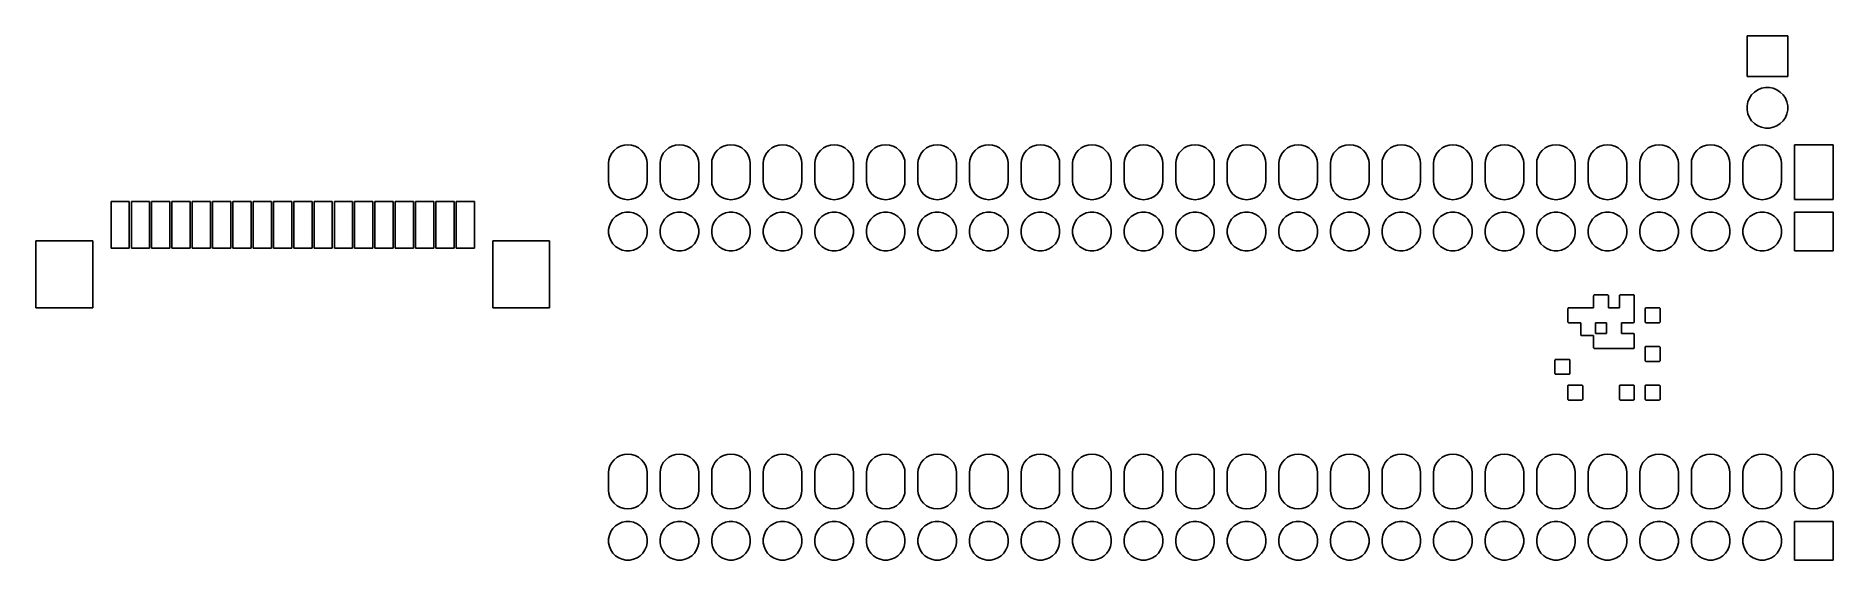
# Model space of a CAD drawing. Extents: x 74.3 to 162.9, y -89.6 to -63.8.
import ezdxf

# ---------------------------------------------------------------- set-up
doc = ezdxf.new("R2010")
doc.units = 0
doc.layers.add('BLACK', color=7, linetype='CONTINUOUS')

msp = doc.modelspace()

# ---------------------------------------------------------------- linework, layer by layer
at = {"layer": 'BLACK', "linetype": 'CONTINUOUS'}
for p, q in [((158.639, -65.77), (158.639, -63.77)), ((158.639, -63.77), (160.639, -63.77)), ((160.639, -63.77), (160.639, -65.77)), ((160.639, -65.77), (158.639, -65.77)), ((159.165, -66.4238), (159.347, -66.3484)), ((159.347, -66.3484), (159.541, -66.31)), ((159.541, -66.31), (159.737, -66.31)), ((159.737, -66.31), (159.931, -66.3484)), ((159.931, -66.3484), (160.113, -66.4238)), ((158.639, -67.2115), (158.677, -67.0183)), ((158.639, -67.4085), (158.639, -67.2115)), ((158.677, -67.0183), (158.753, -66.8363)), ((158.753, -66.8363), (158.862, -66.6725)), ((158.862, -66.6725), (159.002, -66.5332)), ((159.002, -66.5332), (159.165, -66.4238)), ((160.113, -66.4238), (160.276, -66.5332)), ((160.276, -66.5332), (160.416, -66.6725)), ((160.416, -66.6725), (160.525, -66.8363)), ((160.525, -66.8363), (160.601, -67.0183)), ((160.601, -67.0183), (160.639, -67.2115)), ((160.639, -67.2115), (160.639, -67.4085)), ((158.677, -67.6017), (158.639, -67.4085)), ((158.753, -67.7837), (158.677, -67.6017)), ((158.862, -67.9475), (158.753, -67.7837)), ((159.002, -68.0868), (158.862, -67.9475)), ((159.165, -68.1962), (159.002, -68.0868)), ((160.276, -68.0868), (160.113, -68.1962)), ((160.416, -67.9475), (160.276, -68.0868)), ((160.525, -67.7837), (160.416, -67.9475)), ((160.601, -67.6017), (160.525, -67.7837)), ((160.639, -67.4085), (160.601, -67.6017)), ((159.347, -68.2716), (159.165, -68.1962)), ((159.541, -68.31), (159.347, -68.2716)), ((159.737, -68.31), (159.541, -68.31)), ((159.931, -68.2716), (159.737, -68.31)), ((160.113, -68.1962), (159.931, -68.2716)), ((102.555, -70.0383), (102.569, -69.8988)), ((102.569, -69.8988), (102.623, -69.7197)), ((102.623, -69.7197), (102.711, -69.5547)), ((102.711, -69.5547), (102.83, -69.41)), ((102.83, -69.41), (102.975, -69.2913)), ((102.975, -69.2913), (103.14, -69.2031)), ((103.14, -69.2031), (103.319, -69.1487)), ((103.319, -69.1487), (103.505, -69.1304)), ((103.505, -69.1304), (103.691, -69.1487)), ((103.691, -69.1487), (103.87, -69.2031)), ((103.87, -69.2031), (104.035, -69.2913)), ((104.035, -69.2913), (104.18, -69.41)), ((104.18, -69.41), (104.299, -69.5547)), ((104.299, -69.5547), (104.387, -69.7197)), ((104.387, -69.7197), (104.441, -69.8988)), ((104.441, -69.8988), (104.455, -70.0383)), ((105.095, -70.0383), (105.109, -69.8988)), ((105.109, -69.8988), (105.163, -69.7197)), ((105.163, -69.7197), (105.251, -69.5547)), ((105.251, -69.5547), (105.37, -69.41)), ((105.37, -69.41), (105.515, -69.2913)), ((105.515, -69.2913), (105.68, -69.2031)), ((105.68, -69.2031), (105.859, -69.1487)), ((105.859, -69.1487), (106.045, -69.1304)), ((106.045, -69.1304), (106.231, -69.1487)), ((106.231, -69.1487), (106.41, -69.2031)), ((106.41, -69.2031), (106.575, -69.2913)), ((106.575, -69.2913), (106.72, -69.41)), ((106.72, -69.41), (106.839, -69.5547)), ((106.839, -69.5547), (106.927, -69.7197)), ((106.927, -69.7197), (106.981, -69.8988)), ((106.981, -69.8988), (106.995, -70.0383)), ((107.635, -70.0383), (107.649, -69.8988)), ((107.649, -69.8988), (107.703, -69.7197)), ((107.703, -69.7197), (107.791, -69.5547)), ((107.791, -69.5547), (107.91, -69.41)), ((107.91, -69.41), (108.055, -69.2913)), ((108.055, -69.2913), (108.22, -69.2031)), ((108.22, -69.2031), (108.399, -69.1487)), ((108.399, -69.1487), (108.585, -69.1304)), ((108.585, -69.1304), (108.771, -69.1487)), ((108.771, -69.1487), (108.95, -69.2031)), ((108.95, -69.2031), (109.115, -69.2913)), ((109.115, -69.2913), (109.26, -69.41)), ((109.26, -69.41), (109.379, -69.5547)), ((109.379, -69.5547), (109.467, -69.7197)), ((109.467, -69.7197), (109.521, -69.8988)), ((109.521, -69.8988), (109.535, -70.0383)), ((110.175, -70.0383), (110.189, -69.8988)), ((110.189, -69.8988), (110.243, -69.7197)), ((110.243, -69.7197), (110.331, -69.5547)), ((110.331, -69.5547), (110.45, -69.41)), ((110.45, -69.41), (110.595, -69.2913)), ((110.595, -69.2913), (110.76, -69.2031)), ((110.76, -69.2031), (110.939, -69.1487)), ((110.939, -69.1487), (111.125, -69.1304)), ((111.125, -69.1304), (111.311, -69.1487)), ((111.311, -69.1487), (111.49, -69.2031)), ((111.49, -69.2031), (111.655, -69.2913)), ((111.655, -69.2913), (111.8, -69.41)), ((111.8, -69.41), (111.919, -69.5547)), ((111.919, -69.5547), (112.007, -69.7197)), ((112.007, -69.7197), (112.061, -69.8988)), ((112.061, -69.8988), (112.075, -70.0383)), ((112.715, -70.0383), (112.729, -69.8988)), ((112.729, -69.8988), (112.783, -69.7197)), ((112.783, -69.7197), (112.871, -69.5547)), ((112.871, -69.5547), (112.99, -69.41)), ((112.99, -69.41), (113.135, -69.2913)), ((113.135, -69.2913), (113.3, -69.2031)), ((113.3, -69.2031), (113.479, -69.1487)), ((113.479, -69.1487), (113.665, -69.1304)), ((113.665, -69.1304), (113.851, -69.1487)), ((113.851, -69.1487), (114.03, -69.2031)), ((114.03, -69.2031), (114.195, -69.2913)), ((114.195, -69.2913), (114.34, -69.41)), ((114.34, -69.41), (114.459, -69.5547)), ((114.459, -69.5547), (114.547, -69.7197)), ((114.547, -69.7197), (114.601, -69.8988)), ((114.601, -69.8988), (114.615, -70.0383)), ((115.255, -70.0383), (115.269, -69.8988)), ((115.269, -69.8988), (115.323, -69.7197)), ((115.323, -69.7197), (115.411, -69.5547)), ((115.411, -69.5547), (115.53, -69.41)), ((115.53, -69.41), (115.675, -69.2913)), ((115.675, -69.2913), (115.84, -69.2031)), ((115.84, -69.2031), (116.019, -69.1487)), ((116.019, -69.1487), (116.205, -69.1304)), ((116.205, -69.1304), (116.391, -69.1487)), ((116.391, -69.1487), (116.57, -69.2031)), ((116.57, -69.2031), (116.735, -69.2913)), ((116.735, -69.2913), (116.88, -69.41)), ((116.88, -69.41), (116.999, -69.5547)), ((116.999, -69.5547), (117.087, -69.7197)), ((117.087, -69.7197), (117.141, -69.8988)), ((117.141, -69.8988), (117.155, -70.0383)), ((117.795, -70.0383), (117.809, -69.8988)), ((117.809, -69.8988), (117.863, -69.7197)), ((117.863, -69.7197), (117.951, -69.5547)), ((117.951, -69.5547), (118.07, -69.41)), ((118.07, -69.41), (118.215, -69.2913)), ((118.215, -69.2913), (118.38, -69.2031)), ((118.38, -69.2031), (118.559, -69.1487)), ((118.559, -69.1487), (118.745, -69.1304)), ((118.745, -69.1304), (118.931, -69.1487)), ((118.931, -69.1487), (119.11, -69.2031)), ((119.11, -69.2031), (119.275, -69.2913)), ((119.275, -69.2913), (119.42, -69.41)), ((119.42, -69.41), (119.539, -69.5547)), ((119.539, -69.5547), (119.627, -69.7197)), ((119.627, -69.7197), (119.681, -69.8988)), ((119.681, -69.8988), (119.695, -70.0383)), ((120.335, -70.0383), (120.349, -69.8988)), ((120.349, -69.8988), (120.403, -69.7197)), ((120.403, -69.7197), (120.491, -69.5547)), ((120.491, -69.5547), (120.61, -69.41)), ((120.61, -69.41), (120.755, -69.2913)), ((120.755, -69.2913), (120.92, -69.2031)), ((120.92, -69.2031), (121.099, -69.1487)), ((121.099, -69.1487), (121.285, -69.1304)), ((121.285, -69.1304), (121.471, -69.1487)), ((121.471, -69.1487), (121.65, -69.2031)), ((121.65, -69.2031), (121.815, -69.2913)), ((121.815, -69.2913), (121.96, -69.41)), ((121.96, -69.41), (122.079, -69.5547)), ((122.079, -69.5547), (122.167, -69.7197)), ((122.167, -69.7197), (122.221, -69.8988)), ((122.221, -69.8988), (122.235, -70.0383)), ((122.875, -70.0383), (122.889, -69.8988)), ((122.889, -69.8988), (122.943, -69.7197)), ((122.943, -69.7197), (123.031, -69.5547)), ((123.031, -69.5547), (123.15, -69.41)), ((123.15, -69.41), (123.295, -69.2913)), ((123.295, -69.2913), (123.46, -69.2031)), ((123.46, -69.2031), (123.639, -69.1487)), ((123.639, -69.1487), (123.825, -69.1304)), ((123.825, -69.1304), (124.011, -69.1487)), ((124.011, -69.1487), (124.19, -69.2031)), ((124.19, -69.2031), (124.355, -69.2913)), ((124.355, -69.2913), (124.5, -69.41)), ((124.5, -69.41), (124.619, -69.5547)), ((124.619, -69.5547), (124.707, -69.7197)), ((124.707, -69.7197), (124.761, -69.8988)), ((124.761, -69.8988), (124.775, -70.0383)), ((125.415, -70.0383), (125.429, -69.8988)), ((125.429, -69.8988), (125.483, -69.7197)), ((125.483, -69.7197), (125.571, -69.5547)), ((125.571, -69.5547), (125.69, -69.41)), ((125.69, -69.41), (125.835, -69.2913)), ((125.835, -69.2913), (126, -69.2031)), ((126, -69.2031), (126.179, -69.1487)), ((126.179, -69.1487), (126.365, -69.1304)), ((126.365, -69.1304), (126.551, -69.1487)), ((126.551, -69.1487), (126.73, -69.2031)), ((126.73, -69.2031), (126.895, -69.2913)), ((126.895, -69.2913), (127.04, -69.41)), ((127.04, -69.41), (127.159, -69.5547)), ((127.159, -69.5547), (127.247, -69.7197)), ((127.247, -69.7197), (127.301, -69.8988)), ((127.301, -69.8988), (127.315, -70.0383)), ((127.955, -70.0383), (127.969, -69.8988)), ((127.969, -69.8988), (128.023, -69.7197)), ((128.023, -69.7197), (128.111, -69.5547)), ((128.111, -69.5547), (128.23, -69.41)), ((128.23, -69.41), (128.375, -69.2913)), ((128.375, -69.2913), (128.54, -69.2031)), ((128.54, -69.2031), (128.719, -69.1487)), ((128.719, -69.1487), (128.905, -69.1304)), ((128.905, -69.1304), (129.091, -69.1487)), ((129.091, -69.1487), (129.27, -69.2031)), ((129.27, -69.2031), (129.435, -69.2913)), ((129.435, -69.2913), (129.58, -69.41)), ((129.58, -69.41), (129.699, -69.5547)), ((129.699, -69.5547), (129.787, -69.7197)), ((129.787, -69.7197), (129.841, -69.8988)), ((129.841, -69.8988), (129.855, -70.0383)), ((130.495, -70.0383), (130.509, -69.8988)), ((130.509, -69.8988), (130.563, -69.7197)), ((130.563, -69.7197), (130.651, -69.5547)), ((130.651, -69.5547), (130.77, -69.41)), ((130.77, -69.41), (130.915, -69.2913)), ((130.915, -69.2913), (131.08, -69.2031)), ((131.08, -69.2031), (131.259, -69.1487)), ((131.259, -69.1487), (131.445, -69.1304)), ((131.445, -69.1304), (131.631, -69.1487)), ((131.631, -69.1487), (131.81, -69.2031)), ((131.81, -69.2031), (131.975, -69.2913)), ((131.975, -69.2913), (132.12, -69.41)), ((132.12, -69.41), (132.239, -69.5547)), ((132.239, -69.5547), (132.327, -69.7197)), ((132.327, -69.7197), (132.381, -69.8988)), ((132.381, -69.8988), (132.395, -70.0383)), ((133.035, -70.0383), (133.049, -69.8988)), ((133.049, -69.8988), (133.103, -69.7197)), ((133.103, -69.7197), (133.191, -69.5547)), ((133.191, -69.5547), (133.31, -69.41)), ((133.31, -69.41), (133.455, -69.2913)), ((133.455, -69.2913), (133.62, -69.2031)), ((133.62, -69.2031), (133.799, -69.1487)), ((133.799, -69.1487), (133.985, -69.1304)), ((133.985, -69.1304), (134.171, -69.1487)), ((134.171, -69.1487), (134.35, -69.2031)), ((134.35, -69.2031), (134.515, -69.2913)), ((134.515, -69.2913), (134.66, -69.41)), ((134.66, -69.41), (134.779, -69.5547)), ((134.779, -69.5547), (134.867, -69.7197)), ((134.867, -69.7197), (134.921, -69.8988)), ((134.921, -69.8988), (134.935, -70.0383)), ((135.575, -70.0383), (135.589, -69.8988)), ((135.589, -69.8988), (135.643, -69.7197)), ((135.643, -69.7197), (135.731, -69.5547)), ((135.731, -69.5547), (135.85, -69.41)), ((135.85, -69.41), (135.995, -69.2913)), ((135.995, -69.2913), (136.16, -69.2031)), ((136.16, -69.2031), (136.339, -69.1487)), ((136.339, -69.1487), (136.525, -69.1304)), ((136.525, -69.1304), (136.711, -69.1487)), ((136.711, -69.1487), (136.89, -69.2031)), ((136.89, -69.2031), (137.055, -69.2913)), ((137.055, -69.2913), (137.2, -69.41)), ((137.2, -69.41), (137.319, -69.5547)), ((137.319, -69.5547), (137.407, -69.7197)), ((137.407, -69.7197), (137.461, -69.8988)), ((137.461, -69.8988), (137.475, -70.0383)), ((138.115, -70.0383), (138.129, -69.8988)), ((138.129, -69.8988), (138.183, -69.7197)), ((138.183, -69.7197), (138.271, -69.5547)), ((138.271, -69.5547), (138.39, -69.41)), ((138.39, -69.41), (138.535, -69.2913)), ((138.535, -69.2913), (138.7, -69.2031)), ((138.7, -69.2031), (138.879, -69.1487)), ((138.879, -69.1487), (139.065, -69.1304)), ((139.065, -69.1304), (139.251, -69.1487)), ((139.251, -69.1487), (139.43, -69.2031)), ((139.43, -69.2031), (139.595, -69.2913)), ((139.595, -69.2913), (139.74, -69.41)), ((139.74, -69.41), (139.859, -69.5547)), ((139.859, -69.5547), (139.947, -69.7197)), ((139.947, -69.7197), (140.001, -69.8988)), ((140.001, -69.8988), (140.015, -70.0383)), ((140.655, -70.0383), (140.669, -69.8988)), ((140.669, -69.8988), (140.723, -69.7197)), ((140.723, -69.7197), (140.811, -69.5547)), ((140.811, -69.5547), (140.93, -69.41)), ((140.93, -69.41), (141.075, -69.2913)), ((141.075, -69.2913), (141.24, -69.2031)), ((141.24, -69.2031), (141.419, -69.1487)), ((141.419, -69.1487), (141.605, -69.1304)), ((141.605, -69.1304), (141.791, -69.1487)), ((141.791, -69.1487), (141.97, -69.2031)), ((141.97, -69.2031), (142.135, -69.2913)), ((142.135, -69.2913), (142.28, -69.41)), ((142.28, -69.41), (142.399, -69.5547)), ((142.399, -69.5547), (142.487, -69.7197)), ((142.487, -69.7197), (142.541, -69.8988)), ((142.541, -69.8988), (142.555, -70.0383)), ((143.195, -70.0383), (143.209, -69.8988)), ((143.209, -69.8988), (143.263, -69.7197)), ((143.263, -69.7197), (143.351, -69.5547)), ((143.351, -69.5547), (143.47, -69.41)), ((143.47, -69.41), (143.615, -69.2913)), ((143.615, -69.2913), (143.78, -69.2031)), ((143.78, -69.2031), (143.959, -69.1487)), ((143.959, -69.1487), (144.145, -69.1304)), ((144.145, -69.1304), (144.331, -69.1487)), ((144.331, -69.1487), (144.51, -69.2031)), ((144.51, -69.2031), (144.675, -69.2913)), ((144.675, -69.2913), (144.82, -69.41)), ((144.82, -69.41), (144.939, -69.5547)), ((144.939, -69.5547), (145.027, -69.7197)), ((145.027, -69.7197), (145.081, -69.8988)), ((145.081, -69.8988), (145.095, -70.0383)), ((145.735, -70.0383), (145.749, -69.8988)), ((145.749, -69.8988), (145.803, -69.7197)), ((145.803, -69.7197), (145.891, -69.5547)), ((145.891, -69.5547), (146.01, -69.41)), ((146.01, -69.41), (146.155, -69.2913)), ((146.155, -69.2913), (146.32, -69.2031)), ((146.32, -69.2031), (146.499, -69.1487)), ((146.499, -69.1487), (146.685, -69.1304)), ((146.685, -69.1304), (146.871, -69.1487)), ((146.871, -69.1487), (147.05, -69.2031)), ((147.05, -69.2031), (147.215, -69.2913)), ((147.215, -69.2913), (147.36, -69.41)), ((147.36, -69.41), (147.479, -69.5547)), ((147.479, -69.5547), (147.567, -69.7197)), ((147.567, -69.7197), (147.621, -69.8988)), ((147.621, -69.8988), (147.635, -70.0383)), ((148.275, -70.0383), (148.289, -69.8988)), ((148.289, -69.8988), (148.343, -69.7197)), ((148.343, -69.7197), (148.431, -69.5547)), ((148.431, -69.5547), (148.55, -69.41)), ((148.55, -69.41), (148.695, -69.2913)), ((148.695, -69.2913), (148.86, -69.2031)), ((148.86, -69.2031), (149.039, -69.1487)), ((149.039, -69.1487), (149.225, -69.1304)), ((149.225, -69.1304), (149.411, -69.1487)), ((149.411, -69.1487), (149.59, -69.2031)), ((149.59, -69.2031), (149.755, -69.2913)), ((149.755, -69.2913), (149.9, -69.41)), ((149.9, -69.41), (150.019, -69.5547)), ((150.019, -69.5547), (150.107, -69.7197)), ((150.107, -69.7197), (150.161, -69.8988)), ((150.161, -69.8988), (150.175, -70.0383)), ((150.815, -70.0383), (150.829, -69.8988)), ((150.829, -69.8988), (150.883, -69.7197)), ((150.883, -69.7197), (150.971, -69.5547)), ((150.971, -69.5547), (151.09, -69.41)), ((151.09, -69.41), (151.235, -69.2913)), ((151.235, -69.2913), (151.4, -69.2031)), ((151.4, -69.2031), (151.579, -69.1487)), ((151.579, -69.1487), (151.765, -69.1304)), ((151.765, -69.1304), (151.951, -69.1487)), ((151.951, -69.1487), (152.13, -69.2031)), ((152.13, -69.2031), (152.295, -69.2913)), ((152.295, -69.2913), (152.44, -69.41)), ((152.44, -69.41), (152.559, -69.5547)), ((152.559, -69.5547), (152.647, -69.7197)), ((152.647, -69.7197), (152.701, -69.8988)), ((152.701, -69.8988), (152.715, -70.0383)), ((153.355, -70.0383), (153.369, -69.8988)), ((153.369, -69.8988), (153.423, -69.7197)), ((153.423, -69.7197), (153.511, -69.5547)), ((153.511, -69.5547), (153.63, -69.41)), ((153.63, -69.41), (153.775, -69.2913)), ((153.775, -69.2913), (153.94, -69.2031)), ((153.94, -69.2031), (154.119, -69.1487)), ((154.119, -69.1487), (154.305, -69.1304)), ((154.305, -69.1304), (154.491, -69.1487)), ((154.491, -69.1487), (154.67, -69.2031)), ((154.67, -69.2031), (154.835, -69.2913)), ((154.835, -69.2913), (154.98, -69.41)), ((154.98, -69.41), (155.099, -69.5547)), ((155.099, -69.5547), (155.187, -69.7197)), ((155.187, -69.7197), (155.241, -69.8988)), ((155.241, -69.8988), (155.255, -70.0383)), ((155.895, -70.0383), (155.909, -69.8988)), ((155.909, -69.8988), (155.963, -69.7197)), ((155.963, -69.7197), (156.051, -69.5547)), ((156.051, -69.5547), (156.17, -69.41)), ((156.17, -69.41), (156.315, -69.2913)), ((156.315, -69.2913), (156.48, -69.2031)), ((156.48, -69.2031), (156.659, -69.1487)), ((156.659, -69.1487), (156.845, -69.1304)), ((156.845, -69.1304), (157.031, -69.1487)), ((157.031, -69.1487), (157.21, -69.2031)), ((157.21, -69.2031), (157.375, -69.2913)), ((157.375, -69.2913), (157.52, -69.41)), ((157.52, -69.41), (157.639, -69.5547)), ((157.639, -69.5547), (157.727, -69.7197)), ((157.727, -69.7197), (157.781, -69.8988)), ((157.781, -69.8988), (157.795, -70.0383)), ((158.435, -70.0383), (158.449, -69.8988)), ((158.449, -69.8988), (158.503, -69.7197)), ((158.503, -69.7197), (158.591, -69.5547)), ((158.591, -69.5547), (158.71, -69.41)), ((158.71, -69.41), (158.855, -69.2913)), ((158.855, -69.2913), (159.02, -69.2031)), ((159.02, -69.2031), (159.199, -69.1487)), ((159.199, -69.1487), (159.385, -69.1304)), ((159.385, -69.1304), (159.571, -69.1487)), ((159.571, -69.1487), (159.75, -69.2031)), ((159.75, -69.2031), (159.915, -69.2913)), ((159.915, -69.2913), (160.06, -69.41)), ((160.06, -69.41), (160.179, -69.5547)), ((160.179, -69.5547), (160.267, -69.7197)), ((160.267, -69.7197), (160.321, -69.8988)), ((160.321, -69.8988), (160.335, -70.0383)), ((160.975, -71.835), (160.975, -69.135)), ((160.975, -69.135), (162.875, -69.135)), ((162.875, -69.135), (162.875, -71.835)), ((102.555, -70.9317), (102.555, -70.0383)), ((104.455, -70.0383), (104.455, -70.9317)), ((105.095, -70.9317), (105.095, -70.0383)), ((106.995, -70.0383), (106.995, -70.9317)), ((107.635, -70.9317), (107.635, -70.0383)), ((109.535, -70.0383), (109.535, -70.9317)), ((110.175, -70.9317), (110.175, -70.0383)), ((112.075, -70.0383), (112.075, -70.9317)), ((112.715, -70.9317), (112.715, -70.0383)), ((114.615, -70.0383), (114.615, -70.9317)), ((115.255, -70.9317), (115.255, -70.0383)), ((117.155, -70.0383), (117.155, -70.9317)), ((117.795, -70.9317), (117.795, -70.0383)), ((119.695, -70.0383), (119.695, -70.9317)), ((120.335, -70.9317), (120.335, -70.0383)), ((122.235, -70.0383), (122.235, -70.9317)), ((122.875, -70.9317), (122.875, -70.0383)), ((124.775, -70.0383), (124.775, -70.9317)), ((125.415, -70.9317), (125.415, -70.0383)), ((127.315, -70.0383), (127.315, -70.9317)), ((127.955, -70.9317), (127.955, -70.0383)), ((129.855, -70.0383), (129.855, -70.9317)), ((130.495, -70.9317), (130.495, -70.0383)), ((132.395, -70.0383), (132.395, -70.9317)), ((133.035, -70.9317), (133.035, -70.0383)), ((134.935, -70.0383), (134.935, -70.9317)), ((135.575, -70.9317), (135.575, -70.0383)), ((137.475, -70.0383), (137.475, -70.9317)), ((138.115, -70.9317), (138.115, -70.0383)), ((140.015, -70.0383), (140.015, -70.9317)), ((140.655, -70.9317), (140.655, -70.0383)), ((142.555, -70.0383), (142.555, -70.9317)), ((143.195, -70.9317), (143.195, -70.0383)), ((145.095, -70.0383), (145.095, -70.9317)), ((145.735, -70.9317), (145.735, -70.0383)), ((147.635, -70.0383), (147.635, -70.9317)), ((148.275, -70.9317), (148.275, -70.0383)), ((150.175, -70.0383), (150.175, -70.9317)), ((150.815, -70.9317), (150.815, -70.0383)), ((152.715, -70.0383), (152.715, -70.9317)), ((153.355, -70.9317), (153.355, -70.0383)), ((155.255, -70.0383), (155.255, -70.9317)), ((155.895, -70.9317), (155.895, -70.0383)), ((157.795, -70.0383), (157.795, -70.9317)), ((158.435, -70.9317), (158.435, -70.0383)), ((160.335, -70.0383), (160.335, -70.9317)), ((102.569, -71.0712), (102.555, -70.9317)), ((102.623, -71.2503), (102.569, -71.0712)), ((102.711, -71.4153), (102.623, -71.2503)), ((102.83, -71.56), (102.711, -71.4153)), ((102.975, -71.6787), (102.83, -71.56)), ((103.14, -71.7669), (102.975, -71.6787)), ((104.035, -71.6787), (103.87, -71.7669)), ((104.18, -71.56), (104.035, -71.6787)), ((104.299, -71.4153), (104.18, -71.56)), ((104.387, -71.2503), (104.299, -71.4153)), ((104.441, -71.0712), (104.387, -71.2503)), ((104.455, -70.9317), (104.441, -71.0712)), ((105.109, -71.0712), (105.095, -70.9317)), ((105.163, -71.2503), (105.109, -71.0712)), ((105.251, -71.4153), (105.163, -71.2503)), ((105.37, -71.56), (105.251, -71.4153)), ((105.515, -71.6787), (105.37, -71.56)), ((105.68, -71.7669), (105.515, -71.6787)), ((106.575, -71.6787), (106.41, -71.7669)), ((106.72, -71.56), (106.575, -71.6787)), ((106.839, -71.4153), (106.72, -71.56)), ((106.927, -71.2503), (106.839, -71.4153)), ((106.981, -71.0712), (106.927, -71.2503)), ((106.995, -70.9317), (106.981, -71.0712)), ((107.649, -71.0712), (107.635, -70.9317)), ((107.703, -71.2503), (107.649, -71.0712)), ((107.791, -71.4153), (107.703, -71.2503)), ((107.91, -71.56), (107.791, -71.4153)), ((108.055, -71.6787), (107.91, -71.56)), ((108.22, -71.7669), (108.055, -71.6787)), ((109.115, -71.6787), (108.95, -71.7669)), ((109.26, -71.56), (109.115, -71.6787)), ((109.379, -71.4153), (109.26, -71.56)), ((109.467, -71.2503), (109.379, -71.4153)), ((109.521, -71.0712), (109.467, -71.2503)), ((109.535, -70.9317), (109.521, -71.0712)), ((110.189, -71.0712), (110.175, -70.9317)), ((110.243, -71.2503), (110.189, -71.0712)), ((110.331, -71.4153), (110.243, -71.2503)), ((110.45, -71.56), (110.331, -71.4153)), ((110.595, -71.6787), (110.45, -71.56)), ((110.76, -71.7669), (110.595, -71.6787)), ((111.655, -71.6787), (111.49, -71.7669)), ((111.8, -71.56), (111.655, -71.6787)), ((111.919, -71.4153), (111.8, -71.56)), ((112.007, -71.2503), (111.919, -71.4153)), ((112.061, -71.0712), (112.007, -71.2503)), ((112.075, -70.9317), (112.061, -71.0712)), ((112.729, -71.0712), (112.715, -70.9317)), ((112.783, -71.2503), (112.729, -71.0712)), ((112.871, -71.4153), (112.783, -71.2503)), ((112.99, -71.56), (112.871, -71.4153)), ((113.135, -71.6787), (112.99, -71.56)), ((113.3, -71.7669), (113.135, -71.6787)), ((114.195, -71.6787), (114.03, -71.7669)), ((114.34, -71.56), (114.195, -71.6787)), ((114.459, -71.4153), (114.34, -71.56)), ((114.547, -71.2503), (114.459, -71.4153)), ((114.601, -71.0712), (114.547, -71.2503)), ((114.615, -70.9317), (114.601, -71.0712)), ((115.269, -71.0712), (115.255, -70.9317)), ((115.323, -71.2503), (115.269, -71.0712)), ((115.411, -71.4153), (115.323, -71.2503)), ((115.53, -71.56), (115.411, -71.4153)), ((115.675, -71.6787), (115.53, -71.56)), ((115.84, -71.7669), (115.675, -71.6787)), ((116.735, -71.6787), (116.57, -71.7669)), ((116.88, -71.56), (116.735, -71.6787)), ((116.999, -71.4153), (116.88, -71.56)), ((117.087, -71.2503), (116.999, -71.4153)), ((117.141, -71.0712), (117.087, -71.2503)), ((117.155, -70.9317), (117.141, -71.0712)), ((117.809, -71.0712), (117.795, -70.9317)), ((117.863, -71.2503), (117.809, -71.0712)), ((117.951, -71.4153), (117.863, -71.2503)), ((118.07, -71.56), (117.951, -71.4153)), ((118.215, -71.6787), (118.07, -71.56)), ((118.38, -71.7669), (118.215, -71.6787)), ((119.275, -71.6787), (119.11, -71.7669)), ((119.42, -71.56), (119.275, -71.6787)), ((119.539, -71.4153), (119.42, -71.56)), ((119.627, -71.2503), (119.539, -71.4153)), ((119.681, -71.0712), (119.627, -71.2503)), ((119.695, -70.9317), (119.681, -71.0712)), ((120.349, -71.0712), (120.335, -70.9317)), ((120.403, -71.2503), (120.349, -71.0712)), ((120.491, -71.4153), (120.403, -71.2503)), ((120.61, -71.56), (120.491, -71.4153)), ((120.755, -71.6787), (120.61, -71.56)), ((120.92, -71.7669), (120.755, -71.6787)), ((121.815, -71.6787), (121.65, -71.7669)), ((121.96, -71.56), (121.815, -71.6787)), ((122.079, -71.4153), (121.96, -71.56)), ((122.167, -71.2503), (122.079, -71.4153)), ((122.221, -71.0712), (122.167, -71.2503)), ((122.235, -70.9317), (122.221, -71.0712)), ((122.889, -71.0712), (122.875, -70.9317)), ((122.943, -71.2503), (122.889, -71.0712)), ((123.031, -71.4153), (122.943, -71.2503)), ((123.15, -71.56), (123.031, -71.4153)), ((123.295, -71.6787), (123.15, -71.56)), ((123.46, -71.7669), (123.295, -71.6787)), ((124.355, -71.6787), (124.19, -71.7669)), ((124.5, -71.56), (124.355, -71.6787)), ((124.619, -71.4153), (124.5, -71.56)), ((124.707, -71.2503), (124.619, -71.4153)), ((124.761, -71.0712), (124.707, -71.2503)), ((124.775, -70.9317), (124.761, -71.0712)), ((125.429, -71.0712), (125.415, -70.9317)), ((125.483, -71.2503), (125.429, -71.0712)), ((125.571, -71.4153), (125.483, -71.2503)), ((125.69, -71.56), (125.571, -71.4153)), ((125.835, -71.6787), (125.69, -71.56)), ((126, -71.7669), (125.835, -71.6787)), ((126.895, -71.6787), (126.73, -71.7669)), ((127.04, -71.56), (126.895, -71.6787)), ((127.159, -71.4153), (127.04, -71.56)), ((127.247, -71.2503), (127.159, -71.4153)), ((127.301, -71.0712), (127.247, -71.2503)), ((127.315, -70.9317), (127.301, -71.0712)), ((127.969, -71.0712), (127.955, -70.9317)), ((128.023, -71.2503), (127.969, -71.0712)), ((128.111, -71.4153), (128.023, -71.2503)), ((128.23, -71.56), (128.111, -71.4153)), ((128.375, -71.6787), (128.23, -71.56)), ((128.54, -71.7669), (128.375, -71.6787)), ((129.435, -71.6787), (129.27, -71.7669)), ((129.58, -71.56), (129.435, -71.6787)), ((129.699, -71.4153), (129.58, -71.56)), ((129.787, -71.2503), (129.699, -71.4153)), ((129.841, -71.0712), (129.787, -71.2503)), ((129.855, -70.9317), (129.841, -71.0712)), ((130.509, -71.0712), (130.495, -70.9317)), ((130.563, -71.2503), (130.509, -71.0712)), ((130.651, -71.4153), (130.563, -71.2503)), ((130.77, -71.56), (130.651, -71.4153)), ((130.915, -71.6787), (130.77, -71.56)), ((131.08, -71.7669), (130.915, -71.6787)), ((131.975, -71.6787), (131.81, -71.7669)), ((132.12, -71.56), (131.975, -71.6787)), ((132.239, -71.4153), (132.12, -71.56)), ((132.327, -71.2503), (132.239, -71.4153)), ((132.381, -71.0712), (132.327, -71.2503)), ((132.395, -70.9317), (132.381, -71.0712)), ((133.049, -71.0712), (133.035, -70.9317)), ((133.103, -71.2503), (133.049, -71.0712)), ((133.191, -71.4153), (133.103, -71.2503)), ((133.31, -71.56), (133.191, -71.4153)), ((133.455, -71.6787), (133.31, -71.56)), ((133.62, -71.7669), (133.455, -71.6787)), ((134.515, -71.6787), (134.35, -71.7669)), ((134.66, -71.56), (134.515, -71.6787)), ((134.779, -71.4153), (134.66, -71.56)), ((134.867, -71.2503), (134.779, -71.4153)), ((134.921, -71.0712), (134.867, -71.2503)), ((134.935, -70.9317), (134.921, -71.0712)), ((135.589, -71.0712), (135.575, -70.9317)), ((135.643, -71.2503), (135.589, -71.0712)), ((135.731, -71.4153), (135.643, -71.2503)), ((135.85, -71.56), (135.731, -71.4153)), ((135.995, -71.6787), (135.85, -71.56)), ((136.16, -71.7669), (135.995, -71.6787)), ((137.055, -71.6787), (136.89, -71.7669)), ((137.2, -71.56), (137.055, -71.6787)), ((137.319, -71.4153), (137.2, -71.56)), ((137.407, -71.2503), (137.319, -71.4153)), ((137.461, -71.0712), (137.407, -71.2503)), ((137.475, -70.9317), (137.461, -71.0712)), ((138.129, -71.0712), (138.115, -70.9317)), ((138.183, -71.2503), (138.129, -71.0712)), ((138.271, -71.4153), (138.183, -71.2503)), ((138.39, -71.56), (138.271, -71.4153)), ((138.535, -71.6787), (138.39, -71.56)), ((138.7, -71.7669), (138.535, -71.6787)), ((139.595, -71.6787), (139.43, -71.7669)), ((139.74, -71.56), (139.595, -71.6787)), ((139.859, -71.4153), (139.74, -71.56)), ((139.947, -71.2503), (139.859, -71.4153)), ((140.001, -71.0712), (139.947, -71.2503)), ((140.015, -70.9317), (140.001, -71.0712)), ((140.669, -71.0712), (140.655, -70.9317)), ((140.723, -71.2503), (140.669, -71.0712)), ((140.811, -71.4153), (140.723, -71.2503)), ((140.93, -71.56), (140.811, -71.4153)), ((141.075, -71.6787), (140.93, -71.56)), ((141.24, -71.7669), (141.075, -71.6787)), ((142.135, -71.6787), (141.97, -71.7669)), ((142.28, -71.56), (142.135, -71.6787)), ((142.399, -71.4153), (142.28, -71.56)), ((142.487, -71.2503), (142.399, -71.4153)), ((142.541, -71.0712), (142.487, -71.2503)), ((142.555, -70.9317), (142.541, -71.0712)), ((143.209, -71.0712), (143.195, -70.9317)), ((143.263, -71.2503), (143.209, -71.0712)), ((143.351, -71.4153), (143.263, -71.2503)), ((143.47, -71.56), (143.351, -71.4153)), ((143.615, -71.6787), (143.47, -71.56)), ((143.78, -71.7669), (143.615, -71.6787)), ((144.675, -71.6787), (144.51, -71.7669)), ((144.82, -71.56), (144.675, -71.6787)), ((144.939, -71.4153), (144.82, -71.56)), ((145.027, -71.2503), (144.939, -71.4153)), ((145.081, -71.0712), (145.027, -71.2503)), ((145.095, -70.9317), (145.081, -71.0712)), ((145.749, -71.0712), (145.735, -70.9317)), ((145.803, -71.2503), (145.749, -71.0712)), ((145.891, -71.4153), (145.803, -71.2503)), ((146.01, -71.56), (145.891, -71.4153)), ((146.155, -71.6787), (146.01, -71.56)), ((146.32, -71.7669), (146.155, -71.6787)), ((147.215, -71.6787), (147.05, -71.7669)), ((147.36, -71.56), (147.215, -71.6787)), ((147.479, -71.4153), (147.36, -71.56)), ((147.567, -71.2503), (147.479, -71.4153)), ((147.621, -71.0712), (147.567, -71.2503)), ((147.635, -70.9317), (147.621, -71.0712)), ((148.289, -71.0712), (148.275, -70.9317)), ((148.343, -71.2503), (148.289, -71.0712)), ((148.431, -71.4153), (148.343, -71.2503)), ((148.55, -71.56), (148.431, -71.4153)), ((148.695, -71.6787), (148.55, -71.56)), ((148.86, -71.7669), (148.695, -71.6787)), ((149.755, -71.6787), (149.59, -71.7669)), ((149.9, -71.56), (149.755, -71.6787)), ((150.019, -71.4153), (149.9, -71.56)), ((150.107, -71.2503), (150.019, -71.4153)), ((150.161, -71.0712), (150.107, -71.2503)), ((150.175, -70.9317), (150.161, -71.0712)), ((150.829, -71.0712), (150.815, -70.9317)), ((150.883, -71.2503), (150.829, -71.0712)), ((150.971, -71.4153), (150.883, -71.2503)), ((151.09, -71.56), (150.971, -71.4153)), ((151.235, -71.6787), (151.09, -71.56)), ((151.4, -71.7669), (151.235, -71.6787)), ((152.295, -71.6787), (152.13, -71.7669)), ((152.44, -71.56), (152.295, -71.6787)), ((152.559, -71.4153), (152.44, -71.56)), ((152.647, -71.2503), (152.559, -71.4153)), ((152.701, -71.0712), (152.647, -71.2503)), ((152.715, -70.9317), (152.701, -71.0712)), ((153.369, -71.0712), (153.355, -70.9317)), ((153.423, -71.2503), (153.369, -71.0712)), ((153.511, -71.4153), (153.423, -71.2503)), ((153.63, -71.56), (153.511, -71.4153)), ((153.775, -71.6787), (153.63, -71.56)), ((153.94, -71.7669), (153.775, -71.6787)), ((154.835, -71.6787), (154.67, -71.7669)), ((154.98, -71.56), (154.835, -71.6787)), ((155.099, -71.4153), (154.98, -71.56)), ((155.187, -71.2503), (155.099, -71.4153)), ((155.241, -71.0712), (155.187, -71.2503)), ((155.255, -70.9317), (155.241, -71.0712)), ((155.909, -71.0712), (155.895, -70.9317)), ((155.963, -71.2503), (155.909, -71.0712)), ((156.051, -71.4153), (155.963, -71.2503)), ((156.17, -71.56), (156.051, -71.4153)), ((156.315, -71.6787), (156.17, -71.56)), ((156.48, -71.7669), (156.315, -71.6787)), ((157.375, -71.6787), (157.21, -71.7669)), ((157.52, -71.56), (157.375, -71.6787)), ((157.639, -71.4153), (157.52, -71.56)), ((157.727, -71.2503), (157.639, -71.4153)), ((157.781, -71.0712), (157.727, -71.2503)), ((157.795, -70.9317), (157.781, -71.0712)), ((158.449, -71.0712), (158.435, -70.9317)), ((158.503, -71.2503), (158.449, -71.0712)), ((158.591, -71.4153), (158.503, -71.2503)), ((158.71, -71.56), (158.591, -71.4153)), ((158.855, -71.6787), (158.71, -71.56)), ((159.02, -71.7669), (158.855, -71.6787)), ((159.915, -71.6787), (159.75, -71.7669)), ((160.06, -71.56), (159.915, -71.6787)), ((160.179, -71.4153), (160.06, -71.56)), ((160.267, -71.2503), (160.179, -71.4153)), ((160.321, -71.0712), (160.267, -71.2503)), ((160.335, -70.9317), (160.321, -71.0712)), ((78.045, -74.22), (78.045, -71.92)), ((78.045, -71.92), (78.945, -71.92)), ((78.945, -71.92), (78.945, -74.22)), ((79.045, -74.22), (79.045, -71.92)), ((79.045, -71.92), (79.945, -71.92)), ((79.945, -71.92), (79.945, -74.22)), ((80.045, -74.22), (80.045, -71.92)), ((80.045, -71.92), (80.945, -71.92)), ((80.945, -71.92), (80.945, -74.22)), ((81.045, -74.22), (81.045, -71.92)), ((81.045, -71.92), (81.945, -71.92)), ((81.945, -71.92), (81.945, -74.22)), ((82.045, -74.22), (82.045, -71.92)), ((82.045, -71.92), (82.945, -71.92)), ((82.945, -71.92), (82.945, -74.22)), ((83.045, -74.22), (83.045, -71.92)), ((83.045, -71.92), (83.945, -71.92)), ((83.945, -71.92), (83.945, -74.22)), ((84.045, -74.22), (84.045, -71.92)), ((84.045, -71.92), (84.945, -71.92)), ((84.945, -71.92), (84.945, -74.22)), ((85.045, -74.22), (85.045, -71.92)), ((85.045, -71.92), (85.945, -71.92)), ((85.945, -71.92), (85.945, -74.22)), ((86.045, -74.22), (86.045, -71.92)), ((86.045, -71.92), (86.945, -71.92)), ((86.945, -71.92), (86.945, -74.22)), ((87.045, -74.22), (87.045, -71.92)), ((87.045, -71.92), (87.945, -71.92)), ((87.945, -71.92), (87.945, -74.22)), ((88.045, -74.22), (88.045, -71.92)), ((88.045, -71.92), (88.945, -71.92)), ((88.945, -71.92), (88.945, -74.22)), ((89.045, -74.22), (89.045, -71.92)), ((89.045, -71.92), (89.945, -71.92)), ((89.945, -71.92), (89.945, -74.22)), ((90.045, -74.22), (90.045, -71.92)), ((90.045, -71.92), (90.945, -71.92)), ((90.945, -71.92), (90.945, -74.22)), ((91.045, -74.22), (91.045, -71.92)), ((91.045, -71.92), (91.945, -71.92)), ((91.945, -71.92), (91.945, -74.22)), ((92.045, -74.22), (92.045, -71.92)), ((92.045, -71.92), (92.945, -71.92)), ((92.945, -71.92), (92.945, -74.22)), ((93.045, -74.22), (93.045, -71.92)), ((93.045, -71.92), (93.945, -71.92)), ((93.945, -71.92), (93.945, -74.22)), ((94.045, -74.22), (94.045, -71.92)), ((94.045, -71.92), (94.945, -71.92)), ((94.945, -71.92), (94.945, -74.22)), ((95.045, -74.22), (95.045, -71.92)), ((95.045, -71.92), (95.945, -71.92)), ((95.945, -71.92), (95.945, -74.22)), ((102.899, -72.6681), (103.055, -72.5641)), ((103.055, -72.5641), (103.228, -72.4925)), ((103.319, -71.8213), (103.14, -71.7669)), ((103.228, -72.4925), (103.411, -72.456)), ((103.505, -71.8396), (103.319, -71.8213)), ((103.411, -72.456), (103.599, -72.456)), ((103.691, -71.8213), (103.505, -71.8396)), ((103.599, -72.456), (103.782, -72.4925)), ((103.87, -71.7669), (103.691, -71.8213)), ((103.782, -72.4925), (103.955, -72.5641)), ((103.955, -72.5641), (104.111, -72.6681)), ((105.439, -72.6681), (105.595, -72.5641)), ((105.595, -72.5641), (105.768, -72.4925)), ((105.859, -71.8213), (105.68, -71.7669)), ((105.768, -72.4925), (105.951, -72.456)), ((106.045, -71.8396), (105.859, -71.8213)), ((105.951, -72.456), (106.139, -72.456)), ((106.231, -71.8213), (106.045, -71.8396)), ((106.139, -72.456), (106.322, -72.4925)), ((106.41, -71.7669), (106.231, -71.8213)), ((106.322, -72.4925), (106.495, -72.5641)), ((106.495, -72.5641), (106.651, -72.6681)), ((107.979, -72.6681), (108.135, -72.5641)), ((108.135, -72.5641), (108.308, -72.4925)), ((108.399, -71.8213), (108.22, -71.7669)), ((108.308, -72.4925), (108.491, -72.456)), ((108.585, -71.8396), (108.399, -71.8213)), ((108.491, -72.456), (108.679, -72.456)), ((108.771, -71.8213), (108.585, -71.8396)), ((108.679, -72.456), (108.862, -72.4925)), ((108.95, -71.7669), (108.771, -71.8213)), ((108.862, -72.4925), (109.035, -72.5641)), ((109.035, -72.5641), (109.191, -72.6681)), ((110.519, -72.6681), (110.675, -72.5641)), ((110.675, -72.5641), (110.848, -72.4925)), ((110.939, -71.8213), (110.76, -71.7669)), ((110.848, -72.4925), (111.031, -72.456)), ((111.125, -71.8396), (110.939, -71.8213)), ((111.031, -72.456), (111.219, -72.456)), ((111.311, -71.8213), (111.125, -71.8396)), ((111.219, -72.456), (111.402, -72.4925)), ((111.49, -71.7669), (111.311, -71.8213)), ((111.402, -72.4925), (111.575, -72.5641)), ((111.575, -72.5641), (111.731, -72.6681)), ((113.059, -72.6681), (113.215, -72.5641)), ((113.215, -72.5641), (113.388, -72.4925)), ((113.479, -71.8213), (113.3, -71.7669)), ((113.388, -72.4925), (113.571, -72.456)), ((113.665, -71.8396), (113.479, -71.8213)), ((113.571, -72.456), (113.759, -72.456)), ((113.851, -71.8213), (113.665, -71.8396)), ((113.759, -72.456), (113.942, -72.4925)), ((114.03, -71.7669), (113.851, -71.8213)), ((113.942, -72.4925), (114.115, -72.5641)), ((114.115, -72.5641), (114.271, -72.6681)), ((115.599, -72.6681), (115.755, -72.5641)), ((115.755, -72.5641), (115.928, -72.4925)), ((116.019, -71.8213), (115.84, -71.7669)), ((115.928, -72.4925), (116.111, -72.456)), ((116.205, -71.8396), (116.019, -71.8213)), ((116.111, -72.456), (116.299, -72.456)), ((116.391, -71.8213), (116.205, -71.8396)), ((116.299, -72.456), (116.482, -72.4925)), ((116.57, -71.7669), (116.391, -71.8213)), ((116.482, -72.4925), (116.655, -72.5641)), ((116.655, -72.5641), (116.811, -72.6681)), ((118.139, -72.6681), (118.295, -72.5641)), ((118.295, -72.5641), (118.468, -72.4925)), ((118.559, -71.8213), (118.38, -71.7669)), ((118.468, -72.4925), (118.651, -72.456)), ((118.745, -71.8396), (118.559, -71.8213)), ((118.651, -72.456), (118.839, -72.456)), ((118.931, -71.8213), (118.745, -71.8396)), ((118.839, -72.456), (119.022, -72.4925)), ((119.11, -71.7669), (118.931, -71.8213)), ((119.022, -72.4925), (119.195, -72.5641)), ((119.195, -72.5641), (119.351, -72.6681)), ((120.679, -72.6681), (120.835, -72.5641)), ((120.835, -72.5641), (121.008, -72.4925)), ((121.099, -71.8213), (120.92, -71.7669)), ((121.008, -72.4925), (121.191, -72.456)), ((121.285, -71.8396), (121.099, -71.8213)), ((121.191, -72.456), (121.379, -72.456)), ((121.471, -71.8213), (121.285, -71.8396)), ((121.379, -72.456), (121.562, -72.4925)), ((121.65, -71.7669), (121.471, -71.8213)), ((121.562, -72.4925), (121.735, -72.5641)), ((121.735, -72.5641), (121.891, -72.6681)), ((123.219, -72.6681), (123.375, -72.5641)), ((123.375, -72.5641), (123.548, -72.4925)), ((123.639, -71.8213), (123.46, -71.7669)), ((123.548, -72.4925), (123.731, -72.456)), ((123.825, -71.8396), (123.639, -71.8213)), ((123.731, -72.456), (123.919, -72.456)), ((124.011, -71.8213), (123.825, -71.8396)), ((123.919, -72.456), (124.102, -72.4925)), ((124.19, -71.7669), (124.011, -71.8213)), ((124.102, -72.4925), (124.275, -72.5641)), ((124.275, -72.5641), (124.431, -72.6681)), ((125.759, -72.6681), (125.915, -72.5641)), ((125.915, -72.5641), (126.088, -72.4925)), ((126.179, -71.8213), (126, -71.7669)), ((126.088, -72.4925), (126.271, -72.456)), ((126.365, -71.8396), (126.179, -71.8213)), ((126.271, -72.456), (126.459, -72.456)), ((126.551, -71.8213), (126.365, -71.8396)), ((126.459, -72.456), (126.642, -72.4925)), ((126.73, -71.7669), (126.551, -71.8213)), ((126.642, -72.4925), (126.815, -72.5641)), ((126.815, -72.5641), (126.971, -72.6681)), ((128.299, -72.6681), (128.455, -72.5641)), ((128.455, -72.5641), (128.628, -72.4925)), ((128.719, -71.8213), (128.54, -71.7669)), ((128.628, -72.4925), (128.811, -72.456)), ((128.905, -71.8396), (128.719, -71.8213)), ((128.811, -72.456), (128.999, -72.456)), ((129.091, -71.8213), (128.905, -71.8396)), ((128.999, -72.456), (129.182, -72.4925)), ((129.27, -71.7669), (129.091, -71.8213)), ((129.182, -72.4925), (129.355, -72.5641)), ((129.355, -72.5641), (129.511, -72.6681)), ((130.839, -72.6681), (130.995, -72.5641)), ((130.995, -72.5641), (131.168, -72.4925)), ((131.259, -71.8213), (131.08, -71.7669)), ((131.168, -72.4925), (131.351, -72.456)), ((131.445, -71.8396), (131.259, -71.8213)), ((131.351, -72.456), (131.539, -72.456)), ((131.631, -71.8213), (131.445, -71.8396)), ((131.539, -72.456), (131.722, -72.4925)), ((131.81, -71.7669), (131.631, -71.8213)), ((131.722, -72.4925), (131.895, -72.5641)), ((131.895, -72.5641), (132.051, -72.6681)), ((133.379, -72.6681), (133.535, -72.5641)), ((133.535, -72.5641), (133.708, -72.4925)), ((133.799, -71.8213), (133.62, -71.7669)), ((133.708, -72.4925), (133.891, -72.456)), ((133.985, -71.8396), (133.799, -71.8213)), ((133.891, -72.456), (134.079, -72.456)), ((134.171, -71.8213), (133.985, -71.8396)), ((134.079, -72.456), (134.262, -72.4925)), ((134.35, -71.7669), (134.171, -71.8213)), ((134.262, -72.4925), (134.435, -72.5641)), ((134.435, -72.5641), (134.591, -72.6681)), ((135.919, -72.6681), (136.075, -72.5641)), ((136.075, -72.5641), (136.248, -72.4925)), ((136.339, -71.8213), (136.16, -71.7669)), ((136.248, -72.4925), (136.431, -72.456)), ((136.525, -71.8396), (136.339, -71.8213)), ((136.431, -72.456), (136.619, -72.456)), ((136.711, -71.8213), (136.525, -71.8396)), ((136.619, -72.456), (136.802, -72.4925)), ((136.89, -71.7669), (136.711, -71.8213)), ((136.802, -72.4925), (136.975, -72.5641)), ((136.975, -72.5641), (137.131, -72.6681)), ((138.459, -72.6681), (138.615, -72.5641)), ((138.615, -72.5641), (138.788, -72.4925)), ((138.879, -71.8213), (138.7, -71.7669)), ((138.788, -72.4925), (138.971, -72.456)), ((139.065, -71.8396), (138.879, -71.8213)), ((138.971, -72.456), (139.159, -72.456)), ((139.251, -71.8213), (139.065, -71.8396)), ((139.159, -72.456), (139.342, -72.4925)), ((139.43, -71.7669), (139.251, -71.8213)), ((139.342, -72.4925), (139.515, -72.5641)), ((139.515, -72.5641), (139.671, -72.6681)), ((140.999, -72.6681), (141.155, -72.5641)), ((141.155, -72.5641), (141.328, -72.4925)), ((141.419, -71.8213), (141.24, -71.7669)), ((141.328, -72.4925), (141.511, -72.456)), ((141.605, -71.8396), (141.419, -71.8213)), ((141.511, -72.456), (141.699, -72.456)), ((141.791, -71.8213), (141.605, -71.8396)), ((141.699, -72.456), (141.882, -72.4925)), ((141.97, -71.7669), (141.791, -71.8213)), ((141.882, -72.4925), (142.055, -72.5641)), ((142.055, -72.5641), (142.211, -72.6681)), ((143.539, -72.6681), (143.695, -72.5641)), ((143.695, -72.5641), (143.868, -72.4925)), ((143.959, -71.8213), (143.78, -71.7669)), ((143.868, -72.4925), (144.051, -72.456)), ((144.145, -71.8396), (143.959, -71.8213)), ((144.051, -72.456), (144.239, -72.456)), ((144.331, -71.8213), (144.145, -71.8396)), ((144.239, -72.456), (144.422, -72.4925)), ((144.51, -71.7669), (144.331, -71.8213)), ((144.422, -72.4925), (144.595, -72.5641)), ((144.595, -72.5641), (144.751, -72.6681)), ((146.079, -72.6681), (146.235, -72.5641)), ((146.235, -72.5641), (146.408, -72.4925)), ((146.499, -71.8213), (146.32, -71.7669)), ((146.408, -72.4925), (146.591, -72.456)), ((146.685, -71.8396), (146.499, -71.8213)), ((146.591, -72.456), (146.779, -72.456)), ((146.871, -71.8213), (146.685, -71.8396)), ((146.779, -72.456), (146.962, -72.4925)), ((147.05, -71.7669), (146.871, -71.8213)), ((146.962, -72.4925), (147.135, -72.5641)), ((147.135, -72.5641), (147.291, -72.6681)), ((148.619, -72.6681), (148.775, -72.5641)), ((148.775, -72.5641), (148.948, -72.4925)), ((149.039, -71.8213), (148.86, -71.7669)), ((148.948, -72.4925), (149.131, -72.456)), ((149.225, -71.8396), (149.039, -71.8213)), ((149.131, -72.456), (149.319, -72.456)), ((149.411, -71.8213), (149.225, -71.8396)), ((149.319, -72.456), (149.502, -72.4925)), ((149.59, -71.7669), (149.411, -71.8213)), ((149.502, -72.4925), (149.675, -72.5641)), ((149.675, -72.5641), (149.831, -72.6681)), ((151.159, -72.6681), (151.315, -72.5641)), ((151.315, -72.5641), (151.488, -72.4925)), ((151.579, -71.8213), (151.4, -71.7669)), ((151.488, -72.4925), (151.671, -72.456)), ((151.765, -71.8396), (151.579, -71.8213)), ((151.671, -72.456), (151.859, -72.456)), ((151.951, -71.8213), (151.765, -71.8396)), ((151.859, -72.456), (152.042, -72.4925)), ((152.13, -71.7669), (151.951, -71.8213)), ((152.042, -72.4925), (152.215, -72.5641)), ((152.215, -72.5641), (152.371, -72.6681)), ((153.699, -72.6681), (153.855, -72.5641)), ((153.855, -72.5641), (154.028, -72.4925)), ((154.119, -71.8213), (153.94, -71.7669)), ((154.028, -72.4925), (154.211, -72.456)), ((154.305, -71.8396), (154.119, -71.8213)), ((154.211, -72.456), (154.399, -72.456)), ((154.491, -71.8213), (154.305, -71.8396)), ((154.399, -72.456), (154.582, -72.4925)), ((154.67, -71.7669), (154.491, -71.8213)), ((154.582, -72.4925), (154.755, -72.5641)), ((154.755, -72.5641), (154.911, -72.6681)), ((156.239, -72.6681), (156.395, -72.5641)), ((156.395, -72.5641), (156.568, -72.4925)), ((156.659, -71.8213), (156.48, -71.7669)), ((156.568, -72.4925), (156.751, -72.456)), ((156.845, -71.8396), (156.659, -71.8213)), ((156.751, -72.456), (156.939, -72.456)), ((157.031, -71.8213), (156.845, -71.8396)), ((156.939, -72.456), (157.122, -72.4925)), ((157.21, -71.7669), (157.031, -71.8213)), ((157.122, -72.4925), (157.295, -72.5641)), ((157.295, -72.5641), (157.451, -72.6681)), ((158.779, -72.6681), (158.935, -72.5641)), ((158.935, -72.5641), (159.108, -72.4925)), ((159.199, -71.8213), (159.02, -71.7669)), ((159.108, -72.4925), (159.291, -72.456)), ((159.385, -71.8396), (159.199, -71.8213)), ((159.291, -72.456), (159.479, -72.456)), ((159.571, -71.8213), (159.385, -71.8396)), ((159.479, -72.456), (159.662, -72.4925)), ((159.75, -71.7669), (159.571, -71.8213)), ((159.662, -72.4925), (159.835, -72.5641)), ((159.835, -72.5641), (159.991, -72.6681)), ((162.875, -71.835), (160.975, -71.835)), ((160.975, -74.356), (160.975, -72.456)), ((160.975, -72.456), (162.875, -72.456)), ((162.875, -72.456), (162.875, -74.356)), ((102.555, -73.3124), (102.592, -73.1289)), ((102.555, -73.4996), (102.555, -73.3124)), ((102.592, -73.1289), (102.663, -72.956)), ((102.663, -72.956), (102.767, -72.8004)), ((102.767, -72.8004), (102.899, -72.6681)), ((104.111, -72.6681), (104.243, -72.8004)), ((104.243, -72.8004), (104.347, -72.956)), ((104.347, -72.956), (104.418, -73.1289)), ((104.418, -73.1289), (104.455, -73.3124)), ((104.455, -73.3124), (104.455, -73.4996)), ((105.095, -73.3124), (105.132, -73.1289)), ((105.095, -73.4996), (105.095, -73.3124)), ((105.132, -73.1289), (105.203, -72.956)), ((105.203, -72.956), (105.307, -72.8004)), ((105.307, -72.8004), (105.439, -72.6681)), ((106.651, -72.6681), (106.783, -72.8004)), ((106.783, -72.8004), (106.887, -72.956)), ((106.887, -72.956), (106.958, -73.1289)), ((106.958, -73.1289), (106.995, -73.3124)), ((106.995, -73.3124), (106.995, -73.4996)), ((107.635, -73.3124), (107.672, -73.1289)), ((107.635, -73.4996), (107.635, -73.3124)), ((107.672, -73.1289), (107.743, -72.956)), ((107.743, -72.956), (107.847, -72.8004)), ((107.847, -72.8004), (107.979, -72.6681)), ((109.191, -72.6681), (109.323, -72.8004)), ((109.323, -72.8004), (109.427, -72.956)), ((109.427, -72.956), (109.498, -73.1289)), ((109.498, -73.1289), (109.535, -73.3124)), ((109.535, -73.3124), (109.535, -73.4996)), ((110.175, -73.3124), (110.212, -73.1289)), ((110.175, -73.4996), (110.175, -73.3124)), ((110.212, -73.1289), (110.283, -72.956)), ((110.283, -72.956), (110.387, -72.8004)), ((110.387, -72.8004), (110.519, -72.6681)), ((111.731, -72.6681), (111.863, -72.8004)), ((111.863, -72.8004), (111.967, -72.956)), ((111.967, -72.956), (112.038, -73.1289)), ((112.038, -73.1289), (112.075, -73.3124)), ((112.075, -73.3124), (112.075, -73.4996)), ((112.715, -73.3124), (112.752, -73.1289)), ((112.715, -73.4996), (112.715, -73.3124)), ((112.752, -73.1289), (112.823, -72.956)), ((112.823, -72.956), (112.927, -72.8004)), ((112.927, -72.8004), (113.059, -72.6681)), ((114.271, -72.6681), (114.403, -72.8004)), ((114.403, -72.8004), (114.507, -72.956)), ((114.507, -72.956), (114.578, -73.1289)), ((114.578, -73.1289), (114.615, -73.3124)), ((114.615, -73.3124), (114.615, -73.4996)), ((115.255, -73.3124), (115.292, -73.1289)), ((115.255, -73.4996), (115.255, -73.3124)), ((115.292, -73.1289), (115.363, -72.956)), ((115.363, -72.956), (115.467, -72.8004)), ((115.467, -72.8004), (115.599, -72.6681)), ((116.811, -72.6681), (116.943, -72.8004)), ((116.943, -72.8004), (117.047, -72.956)), ((117.047, -72.956), (117.118, -73.1289)), ((117.118, -73.1289), (117.155, -73.3124)), ((117.155, -73.3124), (117.155, -73.4996)), ((117.795, -73.3124), (117.832, -73.1289)), ((117.795, -73.4996), (117.795, -73.3124)), ((117.832, -73.1289), (117.903, -72.956)), ((117.903, -72.956), (118.007, -72.8004)), ((118.007, -72.8004), (118.139, -72.6681)), ((119.351, -72.6681), (119.483, -72.8004)), ((119.483, -72.8004), (119.587, -72.956)), ((119.587, -72.956), (119.658, -73.1289)), ((119.658, -73.1289), (119.695, -73.3124)), ((119.695, -73.3124), (119.695, -73.4996)), ((120.335, -73.3124), (120.372, -73.1289)), ((120.335, -73.4996), (120.335, -73.3124)), ((120.372, -73.1289), (120.443, -72.956)), ((120.443, -72.956), (120.547, -72.8004)), ((120.547, -72.8004), (120.679, -72.6681)), ((121.891, -72.6681), (122.023, -72.8004)), ((122.023, -72.8004), (122.127, -72.956)), ((122.127, -72.956), (122.198, -73.1289)), ((122.198, -73.1289), (122.235, -73.3124)), ((122.235, -73.3124), (122.235, -73.4996)), ((122.875, -73.3124), (122.912, -73.1289)), ((122.875, -73.4996), (122.875, -73.3124)), ((122.912, -73.1289), (122.983, -72.956)), ((122.983, -72.956), (123.087, -72.8004)), ((123.087, -72.8004), (123.219, -72.6681)), ((124.431, -72.6681), (124.563, -72.8004)), ((124.563, -72.8004), (124.667, -72.956)), ((124.667, -72.956), (124.738, -73.1289)), ((124.738, -73.1289), (124.775, -73.3124)), ((124.775, -73.3124), (124.775, -73.4996)), ((125.415, -73.3124), (125.452, -73.1289)), ((125.415, -73.4996), (125.415, -73.3124)), ((125.452, -73.1289), (125.523, -72.956)), ((125.523, -72.956), (125.627, -72.8004)), ((125.627, -72.8004), (125.759, -72.6681)), ((126.971, -72.6681), (127.103, -72.8004)), ((127.103, -72.8004), (127.207, -72.956)), ((127.207, -72.956), (127.278, -73.1289)), ((127.278, -73.1289), (127.315, -73.3124)), ((127.315, -73.3124), (127.315, -73.4996)), ((127.955, -73.3124), (127.992, -73.1289)), ((127.955, -73.4996), (127.955, -73.3124)), ((127.992, -73.1289), (128.063, -72.956)), ((128.063, -72.956), (128.167, -72.8004)), ((128.167, -72.8004), (128.299, -72.6681)), ((129.511, -72.6681), (129.643, -72.8004)), ((129.643, -72.8004), (129.747, -72.956)), ((129.747, -72.956), (129.818, -73.1289)), ((129.818, -73.1289), (129.855, -73.3124)), ((129.855, -73.3124), (129.855, -73.4996)), ((130.495, -73.3124), (130.532, -73.1289)), ((130.495, -73.4996), (130.495, -73.3124)), ((130.532, -73.1289), (130.603, -72.956)), ((130.603, -72.956), (130.707, -72.8004)), ((130.707, -72.8004), (130.839, -72.6681)), ((132.051, -72.6681), (132.183, -72.8004)), ((132.183, -72.8004), (132.287, -72.956)), ((132.287, -72.956), (132.358, -73.1289)), ((132.358, -73.1289), (132.395, -73.3124)), ((132.395, -73.3124), (132.395, -73.4996)), ((133.035, -73.3124), (133.072, -73.1289)), ((133.035, -73.4996), (133.035, -73.3124)), ((133.072, -73.1289), (133.143, -72.956)), ((133.143, -72.956), (133.247, -72.8004)), ((133.247, -72.8004), (133.379, -72.6681)), ((134.591, -72.6681), (134.723, -72.8004)), ((134.723, -72.8004), (134.827, -72.956)), ((134.827, -72.956), (134.898, -73.1289)), ((134.898, -73.1289), (134.935, -73.3124)), ((134.935, -73.3124), (134.935, -73.4996)), ((135.575, -73.3124), (135.612, -73.1289)), ((135.575, -73.4996), (135.575, -73.3124)), ((135.612, -73.1289), (135.683, -72.956)), ((135.683, -72.956), (135.787, -72.8004)), ((135.787, -72.8004), (135.919, -72.6681)), ((137.131, -72.6681), (137.263, -72.8004)), ((137.263, -72.8004), (137.367, -72.956)), ((137.367, -72.956), (137.438, -73.1289)), ((137.438, -73.1289), (137.475, -73.3124)), ((137.475, -73.3124), (137.475, -73.4996)), ((138.115, -73.3124), (138.152, -73.1289)), ((138.115, -73.4996), (138.115, -73.3124)), ((138.152, -73.1289), (138.223, -72.956)), ((138.223, -72.956), (138.327, -72.8004)), ((138.327, -72.8004), (138.459, -72.6681)), ((139.671, -72.6681), (139.803, -72.8004)), ((139.803, -72.8004), (139.907, -72.956)), ((139.907, -72.956), (139.978, -73.1289)), ((139.978, -73.1289), (140.015, -73.3124)), ((140.015, -73.3124), (140.015, -73.4996)), ((140.655, -73.3124), (140.692, -73.1289)), ((140.655, -73.4996), (140.655, -73.3124)), ((140.692, -73.1289), (140.763, -72.956)), ((140.763, -72.956), (140.867, -72.8004)), ((140.867, -72.8004), (140.999, -72.6681)), ((142.211, -72.6681), (142.343, -72.8004)), ((142.343, -72.8004), (142.447, -72.956)), ((142.447, -72.956), (142.518, -73.1289)), ((142.518, -73.1289), (142.555, -73.3124)), ((142.555, -73.3124), (142.555, -73.4996)), ((143.195, -73.3124), (143.232, -73.1289)), ((143.195, -73.4996), (143.195, -73.3124)), ((143.232, -73.1289), (143.303, -72.956)), ((143.303, -72.956), (143.407, -72.8004)), ((143.407, -72.8004), (143.539, -72.6681)), ((144.751, -72.6681), (144.883, -72.8004)), ((144.883, -72.8004), (144.987, -72.956)), ((144.987, -72.956), (145.058, -73.1289)), ((145.058, -73.1289), (145.095, -73.3124)), ((145.095, -73.3124), (145.095, -73.4996)), ((145.735, -73.3124), (145.772, -73.1289)), ((145.735, -73.4996), (145.735, -73.3124)), ((145.772, -73.1289), (145.843, -72.956)), ((145.843, -72.956), (145.947, -72.8004)), ((145.947, -72.8004), (146.079, -72.6681)), ((147.291, -72.6681), (147.423, -72.8004)), ((147.423, -72.8004), (147.527, -72.956)), ((147.527, -72.956), (147.598, -73.1289)), ((147.598, -73.1289), (147.635, -73.3124)), ((147.635, -73.3124), (147.635, -73.4996)), ((148.275, -73.3124), (148.312, -73.1289)), ((148.275, -73.4996), (148.275, -73.3124)), ((148.312, -73.1289), (148.383, -72.956)), ((148.383, -72.956), (148.487, -72.8004)), ((148.487, -72.8004), (148.619, -72.6681)), ((149.831, -72.6681), (149.963, -72.8004)), ((149.963, -72.8004), (150.067, -72.956)), ((150.067, -72.956), (150.138, -73.1289)), ((150.138, -73.1289), (150.175, -73.3124)), ((150.175, -73.3124), (150.175, -73.4996)), ((150.815, -73.3124), (150.852, -73.1289)), ((150.815, -73.4996), (150.815, -73.3124)), ((150.852, -73.1289), (150.923, -72.956)), ((150.923, -72.956), (151.027, -72.8004)), ((151.027, -72.8004), (151.159, -72.6681)), ((152.371, -72.6681), (152.503, -72.8004)), ((152.503, -72.8004), (152.607, -72.956)), ((152.607, -72.956), (152.678, -73.1289)), ((152.678, -73.1289), (152.715, -73.3124)), ((152.715, -73.3124), (152.715, -73.4996)), ((153.355, -73.3124), (153.392, -73.1289)), ((153.355, -73.4996), (153.355, -73.3124)), ((153.392, -73.1289), (153.463, -72.956)), ((153.463, -72.956), (153.567, -72.8004)), ((153.567, -72.8004), (153.699, -72.6681)), ((154.911, -72.6681), (155.043, -72.8004)), ((155.043, -72.8004), (155.147, -72.956)), ((155.147, -72.956), (155.218, -73.1289)), ((155.218, -73.1289), (155.255, -73.3124)), ((155.255, -73.3124), (155.255, -73.4996)), ((155.895, -73.3124), (155.932, -73.1289)), ((155.895, -73.4996), (155.895, -73.3124)), ((155.932, -73.1289), (156.003, -72.956)), ((156.003, -72.956), (156.107, -72.8004)), ((156.107, -72.8004), (156.239, -72.6681)), ((157.451, -72.6681), (157.583, -72.8004)), ((157.583, -72.8004), (157.687, -72.956)), ((157.687, -72.956), (157.758, -73.1289)), ((157.758, -73.1289), (157.795, -73.3124)), ((157.795, -73.3124), (157.795, -73.4996)), ((158.435, -73.3124), (158.472, -73.1289)), ((158.435, -73.4996), (158.435, -73.3124)), ((158.472, -73.1289), (158.543, -72.956)), ((158.543, -72.956), (158.647, -72.8004)), ((158.647, -72.8004), (158.779, -72.6681)), ((159.991, -72.6681), (160.123, -72.8004)), ((160.123, -72.8004), (160.227, -72.956)), ((160.227, -72.956), (160.298, -73.1289)), ((160.298, -73.1289), (160.335, -73.3124)), ((160.335, -73.3124), (160.335, -73.4996)), ((74.345, -77.17), (74.345, -73.87)), ((74.345, -73.87), (77.145, -73.87)), ((77.145, -73.87), (77.145, -77.17)), ((78.945, -74.22), (78.045, -74.22)), ((79.945, -74.22), (79.045, -74.22)), ((80.945, -74.22), (80.045, -74.22)), ((81.945, -74.22), (81.045, -74.22)), ((82.945, -74.22), (82.045, -74.22)), ((83.945, -74.22), (83.045, -74.22)), ((84.945, -74.22), (84.045, -74.22)), ((85.945, -74.22), (85.045, -74.22)), ((86.945, -74.22), (86.045, -74.22)), ((87.945, -74.22), (87.045, -74.22)), ((88.945, -74.22), (88.045, -74.22)), ((89.945, -74.22), (89.045, -74.22)), ((90.945, -74.22), (90.045, -74.22)), ((91.945, -74.22), (91.045, -74.22)), ((92.945, -74.22), (92.045, -74.22)), ((93.945, -74.22), (93.045, -74.22)), ((94.945, -74.22), (94.045, -74.22)), ((95.945, -74.22), (95.045, -74.22)), ((96.845, -77.17), (96.845, -73.87)), ((96.845, -73.87), (99.645, -73.87)), ((99.645, -73.87), (99.645, -77.17)), ((102.592, -73.6831), (102.555, -73.4996)), ((102.663, -73.856), (102.592, -73.6831)), ((102.767, -74.0116), (102.663, -73.856)), ((102.899, -74.1439), (102.767, -74.0116)), ((103.055, -74.2479), (102.899, -74.1439)), ((103.228, -74.3195), (103.055, -74.2479)), ((103.411, -74.356), (103.228, -74.3195)), ((103.599, -74.356), (103.411, -74.356)), ((103.782, -74.3195), (103.599, -74.356)), ((103.955, -74.2479), (103.782, -74.3195)), ((104.111, -74.1439), (103.955, -74.2479)), ((104.243, -74.0116), (104.111, -74.1439)), ((104.347, -73.856), (104.243, -74.0116)), ((104.418, -73.6831), (104.347, -73.856)), ((104.455, -73.4996), (104.418, -73.6831)), ((105.132, -73.6831), (105.095, -73.4996)), ((105.203, -73.856), (105.132, -73.6831)), ((105.307, -74.0116), (105.203, -73.856)), ((105.439, -74.1439), (105.307, -74.0116)), ((105.595, -74.2479), (105.439, -74.1439)), ((105.768, -74.3195), (105.595, -74.2479)), ((105.951, -74.356), (105.768, -74.3195)), ((106.139, -74.356), (105.951, -74.356)), ((106.322, -74.3195), (106.139, -74.356)), ((106.495, -74.2479), (106.322, -74.3195)), ((106.651, -74.1439), (106.495, -74.2479)), ((106.783, -74.0116), (106.651, -74.1439)), ((106.887, -73.856), (106.783, -74.0116)), ((106.958, -73.6831), (106.887, -73.856)), ((106.995, -73.4996), (106.958, -73.6831)), ((107.672, -73.6831), (107.635, -73.4996)), ((107.743, -73.856), (107.672, -73.6831)), ((107.847, -74.0116), (107.743, -73.856)), ((107.979, -74.1439), (107.847, -74.0116)), ((108.135, -74.2479), (107.979, -74.1439)), ((108.308, -74.3195), (108.135, -74.2479)), ((108.491, -74.356), (108.308, -74.3195)), ((108.679, -74.356), (108.491, -74.356)), ((108.862, -74.3195), (108.679, -74.356)), ((109.035, -74.2479), (108.862, -74.3195)), ((109.191, -74.1439), (109.035, -74.2479)), ((109.323, -74.0116), (109.191, -74.1439)), ((109.427, -73.856), (109.323, -74.0116)), ((109.498, -73.6831), (109.427, -73.856)), ((109.535, -73.4996), (109.498, -73.6831)), ((110.212, -73.6831), (110.175, -73.4996)), ((110.283, -73.856), (110.212, -73.6831)), ((110.387, -74.0116), (110.283, -73.856)), ((110.519, -74.1439), (110.387, -74.0116)), ((110.675, -74.2479), (110.519, -74.1439)), ((110.848, -74.3195), (110.675, -74.2479)), ((111.031, -74.356), (110.848, -74.3195)), ((111.219, -74.356), (111.031, -74.356)), ((111.402, -74.3195), (111.219, -74.356)), ((111.575, -74.2479), (111.402, -74.3195)), ((111.731, -74.1439), (111.575, -74.2479)), ((111.863, -74.0116), (111.731, -74.1439)), ((111.967, -73.856), (111.863, -74.0116)), ((112.038, -73.6831), (111.967, -73.856)), ((112.075, -73.4996), (112.038, -73.6831)), ((112.752, -73.6831), (112.715, -73.4996)), ((112.823, -73.856), (112.752, -73.6831)), ((112.927, -74.0116), (112.823, -73.856)), ((113.059, -74.1439), (112.927, -74.0116)), ((113.215, -74.2479), (113.059, -74.1439)), ((113.388, -74.3195), (113.215, -74.2479)), ((113.571, -74.356), (113.388, -74.3195)), ((113.759, -74.356), (113.571, -74.356)), ((113.942, -74.3195), (113.759, -74.356)), ((114.115, -74.2479), (113.942, -74.3195)), ((114.271, -74.1439), (114.115, -74.2479)), ((114.403, -74.0116), (114.271, -74.1439)), ((114.507, -73.856), (114.403, -74.0116)), ((114.578, -73.6831), (114.507, -73.856)), ((114.615, -73.4996), (114.578, -73.6831)), ((115.292, -73.6831), (115.255, -73.4996)), ((115.363, -73.856), (115.292, -73.6831)), ((115.467, -74.0116), (115.363, -73.856)), ((115.599, -74.1439), (115.467, -74.0116)), ((115.755, -74.2479), (115.599, -74.1439)), ((115.928, -74.3195), (115.755, -74.2479)), ((116.111, -74.356), (115.928, -74.3195)), ((116.299, -74.356), (116.111, -74.356)), ((116.482, -74.3195), (116.299, -74.356)), ((116.655, -74.2479), (116.482, -74.3195)), ((116.811, -74.1439), (116.655, -74.2479)), ((116.943, -74.0116), (116.811, -74.1439)), ((117.047, -73.856), (116.943, -74.0116)), ((117.118, -73.6831), (117.047, -73.856)), ((117.155, -73.4996), (117.118, -73.6831)), ((117.832, -73.6831), (117.795, -73.4996)), ((117.903, -73.856), (117.832, -73.6831)), ((118.007, -74.0116), (117.903, -73.856)), ((118.139, -74.1439), (118.007, -74.0116)), ((118.295, -74.2479), (118.139, -74.1439)), ((118.468, -74.3195), (118.295, -74.2479)), ((118.651, -74.356), (118.468, -74.3195)), ((118.839, -74.356), (118.651, -74.356)), ((119.022, -74.3195), (118.839, -74.356)), ((119.195, -74.2479), (119.022, -74.3195)), ((119.351, -74.1439), (119.195, -74.2479)), ((119.483, -74.0116), (119.351, -74.1439)), ((119.587, -73.856), (119.483, -74.0116)), ((119.658, -73.6831), (119.587, -73.856)), ((119.695, -73.4996), (119.658, -73.6831)), ((120.372, -73.6831), (120.335, -73.4996)), ((120.443, -73.856), (120.372, -73.6831)), ((120.547, -74.0116), (120.443, -73.856)), ((120.679, -74.1439), (120.547, -74.0116)), ((120.835, -74.2479), (120.679, -74.1439)), ((121.008, -74.3195), (120.835, -74.2479)), ((121.191, -74.356), (121.008, -74.3195)), ((121.379, -74.356), (121.191, -74.356)), ((121.562, -74.3195), (121.379, -74.356)), ((121.735, -74.2479), (121.562, -74.3195)), ((121.891, -74.1439), (121.735, -74.2479)), ((122.023, -74.0116), (121.891, -74.1439)), ((122.127, -73.856), (122.023, -74.0116)), ((122.198, -73.6831), (122.127, -73.856)), ((122.235, -73.4996), (122.198, -73.6831)), ((122.912, -73.6831), (122.875, -73.4996)), ((122.983, -73.856), (122.912, -73.6831)), ((123.087, -74.0116), (122.983, -73.856)), ((123.219, -74.1439), (123.087, -74.0116)), ((123.375, -74.2479), (123.219, -74.1439)), ((123.548, -74.3195), (123.375, -74.2479)), ((123.731, -74.356), (123.548, -74.3195)), ((123.919, -74.356), (123.731, -74.356)), ((124.102, -74.3195), (123.919, -74.356)), ((124.275, -74.2479), (124.102, -74.3195)), ((124.431, -74.1439), (124.275, -74.2479)), ((124.563, -74.0116), (124.431, -74.1439)), ((124.667, -73.856), (124.563, -74.0116)), ((124.738, -73.6831), (124.667, -73.856)), ((124.775, -73.4996), (124.738, -73.6831)), ((125.452, -73.6831), (125.415, -73.4996)), ((125.523, -73.856), (125.452, -73.6831)), ((125.627, -74.0116), (125.523, -73.856)), ((125.759, -74.1439), (125.627, -74.0116)), ((125.915, -74.2479), (125.759, -74.1439)), ((126.088, -74.3195), (125.915, -74.2479)), ((126.271, -74.356), (126.088, -74.3195)), ((126.459, -74.356), (126.271, -74.356)), ((126.642, -74.3195), (126.459, -74.356)), ((126.815, -74.2479), (126.642, -74.3195)), ((126.971, -74.1439), (126.815, -74.2479)), ((127.103, -74.0116), (126.971, -74.1439)), ((127.207, -73.856), (127.103, -74.0116)), ((127.278, -73.6831), (127.207, -73.856)), ((127.315, -73.4996), (127.278, -73.6831)), ((127.992, -73.6831), (127.955, -73.4996)), ((128.063, -73.856), (127.992, -73.6831)), ((128.167, -74.0116), (128.063, -73.856)), ((128.299, -74.1439), (128.167, -74.0116)), ((128.455, -74.2479), (128.299, -74.1439)), ((128.628, -74.3195), (128.455, -74.2479)), ((128.811, -74.356), (128.628, -74.3195)), ((128.999, -74.356), (128.811, -74.356)), ((129.182, -74.3195), (128.999, -74.356)), ((129.355, -74.2479), (129.182, -74.3195)), ((129.511, -74.1439), (129.355, -74.2479)), ((129.643, -74.0116), (129.511, -74.1439)), ((129.747, -73.856), (129.643, -74.0116)), ((129.818, -73.6831), (129.747, -73.856)), ((129.855, -73.4996), (129.818, -73.6831)), ((130.532, -73.6831), (130.495, -73.4996)), ((130.603, -73.856), (130.532, -73.6831)), ((130.707, -74.0116), (130.603, -73.856)), ((130.839, -74.1439), (130.707, -74.0116)), ((130.995, -74.2479), (130.839, -74.1439)), ((131.168, -74.3195), (130.995, -74.2479)), ((131.351, -74.356), (131.168, -74.3195)), ((131.539, -74.356), (131.351, -74.356)), ((131.722, -74.3195), (131.539, -74.356)), ((131.895, -74.2479), (131.722, -74.3195)), ((132.051, -74.1439), (131.895, -74.2479)), ((132.183, -74.0116), (132.051, -74.1439)), ((132.287, -73.856), (132.183, -74.0116)), ((132.358, -73.6831), (132.287, -73.856)), ((132.395, -73.4996), (132.358, -73.6831)), ((133.072, -73.6831), (133.035, -73.4996)), ((133.143, -73.856), (133.072, -73.6831)), ((133.247, -74.0116), (133.143, -73.856)), ((133.379, -74.1439), (133.247, -74.0116)), ((133.535, -74.2479), (133.379, -74.1439)), ((133.708, -74.3195), (133.535, -74.2479)), ((133.891, -74.356), (133.708, -74.3195)), ((134.079, -74.356), (133.891, -74.356)), ((134.262, -74.3195), (134.079, -74.356)), ((134.435, -74.2479), (134.262, -74.3195)), ((134.591, -74.1439), (134.435, -74.2479)), ((134.723, -74.0116), (134.591, -74.1439)), ((134.827, -73.856), (134.723, -74.0116)), ((134.898, -73.6831), (134.827, -73.856)), ((134.935, -73.4996), (134.898, -73.6831)), ((135.612, -73.6831), (135.575, -73.4996)), ((135.683, -73.856), (135.612, -73.6831)), ((135.787, -74.0116), (135.683, -73.856)), ((135.919, -74.1439), (135.787, -74.0116)), ((136.075, -74.2479), (135.919, -74.1439)), ((136.248, -74.3195), (136.075, -74.2479)), ((136.431, -74.356), (136.248, -74.3195)), ((136.619, -74.356), (136.431, -74.356)), ((136.802, -74.3195), (136.619, -74.356)), ((136.975, -74.2479), (136.802, -74.3195)), ((137.131, -74.1439), (136.975, -74.2479)), ((137.263, -74.0116), (137.131, -74.1439)), ((137.367, -73.856), (137.263, -74.0116)), ((137.438, -73.6831), (137.367, -73.856)), ((137.475, -73.4996), (137.438, -73.6831)), ((138.152, -73.6831), (138.115, -73.4996)), ((138.223, -73.856), (138.152, -73.6831)), ((138.327, -74.0116), (138.223, -73.856)), ((138.459, -74.1439), (138.327, -74.0116)), ((138.615, -74.2479), (138.459, -74.1439)), ((138.788, -74.3195), (138.615, -74.2479)), ((138.971, -74.356), (138.788, -74.3195)), ((139.159, -74.356), (138.971, -74.356)), ((139.342, -74.3195), (139.159, -74.356)), ((139.515, -74.2479), (139.342, -74.3195)), ((139.671, -74.1439), (139.515, -74.2479)), ((139.803, -74.0116), (139.671, -74.1439)), ((139.907, -73.856), (139.803, -74.0116)), ((139.978, -73.6831), (139.907, -73.856)), ((140.015, -73.4996), (139.978, -73.6831)), ((140.692, -73.6831), (140.655, -73.4996)), ((140.763, -73.856), (140.692, -73.6831)), ((140.867, -74.0116), (140.763, -73.856)), ((140.999, -74.1439), (140.867, -74.0116)), ((141.155, -74.2479), (140.999, -74.1439)), ((141.328, -74.3195), (141.155, -74.2479)), ((141.511, -74.356), (141.328, -74.3195)), ((141.699, -74.356), (141.511, -74.356)), ((141.882, -74.3195), (141.699, -74.356)), ((142.055, -74.2479), (141.882, -74.3195)), ((142.211, -74.1439), (142.055, -74.2479)), ((142.343, -74.0116), (142.211, -74.1439)), ((142.447, -73.856), (142.343, -74.0116)), ((142.518, -73.6831), (142.447, -73.856)), ((142.555, -73.4996), (142.518, -73.6831)), ((143.232, -73.6831), (143.195, -73.4996)), ((143.303, -73.856), (143.232, -73.6831)), ((143.407, -74.0116), (143.303, -73.856)), ((143.539, -74.1439), (143.407, -74.0116)), ((143.695, -74.2479), (143.539, -74.1439)), ((143.868, -74.3195), (143.695, -74.2479)), ((144.051, -74.356), (143.868, -74.3195)), ((144.239, -74.356), (144.051, -74.356)), ((144.422, -74.3195), (144.239, -74.356)), ((144.595, -74.2479), (144.422, -74.3195)), ((144.751, -74.1439), (144.595, -74.2479)), ((144.883, -74.0116), (144.751, -74.1439)), ((144.987, -73.856), (144.883, -74.0116)), ((145.058, -73.6831), (144.987, -73.856)), ((145.095, -73.4996), (145.058, -73.6831)), ((145.772, -73.6831), (145.735, -73.4996)), ((145.843, -73.856), (145.772, -73.6831)), ((145.947, -74.0116), (145.843, -73.856)), ((146.079, -74.1439), (145.947, -74.0116)), ((146.235, -74.2479), (146.079, -74.1439)), ((146.408, -74.3195), (146.235, -74.2479)), ((146.591, -74.356), (146.408, -74.3195)), ((146.779, -74.356), (146.591, -74.356)), ((146.962, -74.3195), (146.779, -74.356)), ((147.135, -74.2479), (146.962, -74.3195)), ((147.291, -74.1439), (147.135, -74.2479)), ((147.423, -74.0116), (147.291, -74.1439)), ((147.527, -73.856), (147.423, -74.0116)), ((147.598, -73.6831), (147.527, -73.856)), ((147.635, -73.4996), (147.598, -73.6831)), ((148.312, -73.6831), (148.275, -73.4996)), ((148.383, -73.856), (148.312, -73.6831)), ((148.487, -74.0116), (148.383, -73.856)), ((148.619, -74.1439), (148.487, -74.0116)), ((148.775, -74.2479), (148.619, -74.1439)), ((148.948, -74.3195), (148.775, -74.2479)), ((149.131, -74.356), (148.948, -74.3195)), ((149.319, -74.356), (149.131, -74.356)), ((149.502, -74.3195), (149.319, -74.356)), ((149.675, -74.2479), (149.502, -74.3195)), ((149.831, -74.1439), (149.675, -74.2479)), ((149.963, -74.0116), (149.831, -74.1439)), ((150.067, -73.856), (149.963, -74.0116)), ((150.138, -73.6831), (150.067, -73.856)), ((150.175, -73.4996), (150.138, -73.6831)), ((150.852, -73.6831), (150.815, -73.4996)), ((150.923, -73.856), (150.852, -73.6831)), ((151.027, -74.0116), (150.923, -73.856)), ((151.159, -74.1439), (151.027, -74.0116)), ((151.315, -74.2479), (151.159, -74.1439)), ((151.488, -74.3195), (151.315, -74.2479)), ((151.671, -74.356), (151.488, -74.3195)), ((151.859, -74.356), (151.671, -74.356)), ((152.042, -74.3195), (151.859, -74.356)), ((152.215, -74.2479), (152.042, -74.3195)), ((152.371, -74.1439), (152.215, -74.2479)), ((152.503, -74.0116), (152.371, -74.1439)), ((152.607, -73.856), (152.503, -74.0116)), ((152.678, -73.6831), (152.607, -73.856)), ((152.715, -73.4996), (152.678, -73.6831)), ((153.392, -73.6831), (153.355, -73.4996)), ((153.463, -73.856), (153.392, -73.6831)), ((153.567, -74.0116), (153.463, -73.856)), ((153.699, -74.1439), (153.567, -74.0116)), ((153.855, -74.2479), (153.699, -74.1439)), ((154.028, -74.3195), (153.855, -74.2479)), ((154.211, -74.356), (154.028, -74.3195)), ((154.399, -74.356), (154.211, -74.356)), ((154.582, -74.3195), (154.399, -74.356)), ((154.755, -74.2479), (154.582, -74.3195)), ((154.911, -74.1439), (154.755, -74.2479)), ((155.043, -74.0116), (154.911, -74.1439)), ((155.147, -73.856), (155.043, -74.0116)), ((155.218, -73.6831), (155.147, -73.856)), ((155.255, -73.4996), (155.218, -73.6831)), ((155.932, -73.6831), (155.895, -73.4996)), ((156.003, -73.856), (155.932, -73.6831)), ((156.107, -74.0116), (156.003, -73.856)), ((156.239, -74.1439), (156.107, -74.0116)), ((156.395, -74.2479), (156.239, -74.1439)), ((156.568, -74.3195), (156.395, -74.2479)), ((156.751, -74.356), (156.568, -74.3195)), ((156.939, -74.356), (156.751, -74.356)), ((157.122, -74.3195), (156.939, -74.356)), ((157.295, -74.2479), (157.122, -74.3195)), ((157.451, -74.1439), (157.295, -74.2479)), ((157.583, -74.0116), (157.451, -74.1439)), ((157.687, -73.856), (157.583, -74.0116)), ((157.758, -73.6831), (157.687, -73.856)), ((157.795, -73.4996), (157.758, -73.6831)), ((158.472, -73.6831), (158.435, -73.4996)), ((158.543, -73.856), (158.472, -73.6831)), ((158.647, -74.0116), (158.543, -73.856)), ((158.779, -74.1439), (158.647, -74.0116)), ((158.935, -74.2479), (158.779, -74.1439)), ((159.108, -74.3195), (158.935, -74.2479)), ((159.291, -74.356), (159.108, -74.3195)), ((159.479, -74.356), (159.291, -74.356)), ((159.662, -74.3195), (159.479, -74.356)), ((159.835, -74.2479), (159.662, -74.3195)), ((159.991, -74.1439), (159.835, -74.2479)), ((160.123, -74.0116), (159.991, -74.1439)), ((160.227, -73.856), (160.123, -74.0116)), ((160.298, -73.6831), (160.227, -73.856)), ((160.335, -73.4996), (160.298, -73.6831)), ((162.875, -74.356), (160.975, -74.356)), ((151.08, -76.5803), (151.081, -76.5757)), ((151.08, -76.5806), (151.08, -76.5803)), ((151.08, -76.5807), (151.08, -76.5806)), ((151.08, -76.581), (151.08, -76.5807)), ((151.08, -76.5807), (151.08, -76.5807)), ((151.08, -77.166), (151.08, -76.581)), ((151.081, -76.5706), (151.083, -76.5661)), ((151.081, -76.5708), (151.081, -76.5706)), ((151.081, -76.5709), (151.081, -76.5708)), ((151.081, -76.5757), (151.081, -76.5709)), ((151.083, -76.5661), (151.084, -76.5616)), ((151.084, -76.5613), (151.086, -76.5572)), ((151.084, -76.5615), (151.084, -76.5613)), ((151.084, -76.5616), (151.084, -76.5615)), ((151.086, -76.5572), (151.089, -76.553)), ((151.089, -76.5528), (151.092, -76.5492)), ((151.089, -76.5529), (151.089, -76.5528)), ((151.089, -76.553), (151.089, -76.5529)), ((151.092, -76.5492), (151.095, -76.5455)), ((151.095, -76.5453), (151.099, -76.5424)), ((151.095, -76.5454), (151.095, -76.5453)), ((151.095, -76.5455), (151.095, -76.5454)), ((151.099, -76.5424), (151.102, -76.5394)), ((151.102, -76.5393), (151.103, -76.5392)), ((151.102, -76.5394), (151.102, -76.5393)), ((151.103, -76.5392), (151.107, -76.537)), ((151.107, -76.537), (151.111, -76.5348)), ((151.111, -76.5346), (151.116, -76.5333)), ((151.111, -76.5347), (151.111, -76.5346)), ((151.111, -76.5348), (151.111, -76.5347)), ((151.116, -76.5333), (151.12, -76.532)), ((151.12, -76.532), (151.12, -76.5319)), ((151.12, -76.5319), (151.121, -76.5319)), ((151.121, -76.5319), (151.125, -76.5315)), ((151.125, -76.5315), (151.13, -76.531)), ((151.13, -76.531), (151.765, -76.531)), ((151.765, -76.531), (151.765, -76.531)), ((151.765, -76.531), (151.765, -76.531)), ((151.765, -76.531), (151.765, -76.531)), ((151.765, -76.531), (151.766, -76.531)), ((151.766, -76.531), (151.77, -76.5315)), ((151.77, -76.5315), (151.775, -76.532)), ((151.775, -76.532), (151.775, -76.5321)), ((151.775, -76.5321), (151.775, -76.5321)), ((151.775, -76.5321), (151.78, -76.5335)), ((151.78, -76.5335), (151.784, -76.5349)), ((151.784, -76.5349), (151.785, -76.535)), ((151.785, -76.535), (151.785, -76.535)), ((151.785, -76.535), (151.789, -76.5373)), ((151.789, -76.5373), (151.793, -76.5395)), ((151.793, -76.5395), (151.793, -76.5397)), ((151.793, -76.5397), (151.793, -76.5397)), ((151.793, -76.5397), (151.797, -76.5427)), ((151.797, -76.5427), (151.8, -76.5458)), ((151.8, -76.5458), (151.801, -76.5459)), ((151.801, -76.5459), (151.801, -76.546)), ((151.801, -76.546), (151.804, -76.5496)), ((151.804, -76.5496), (151.807, -76.5533)), ((151.807, -76.5533), (151.807, -76.5535)), ((151.807, -76.5535), (151.807, -76.5536)), ((151.807, -76.5536), (151.809, -76.5577)), ((151.809, -76.5577), (151.811, -76.5619)), ((151.811, -76.5619), (151.811, -76.5621)), ((151.811, -76.5621), (151.811, -76.5623)), ((151.811, -76.5623), (151.813, -76.5667)), ((151.813, -76.5667), (151.814, -76.5713)), ((151.814, -76.5713), (151.814, -76.5715)), ((151.814, -76.5715), (151.814, -76.5716)), ((151.814, -76.5716), (151.815, -76.5763)), ((151.815, -76.5763), (151.815, -76.581)), ((151.815, -76.581), (151.815, -77.166)), ((152.35, -76.5803), (152.351, -76.5757)), ((152.35, -76.5806), (152.35, -76.5803)), ((152.35, -76.5807), (152.35, -76.5806)), ((152.35, -76.581), (152.35, -76.5807)), ((152.35, -76.5807), (152.35, -76.5807)), ((152.35, -77.166), (152.35, -76.581)), ((152.351, -76.5706), (152.353, -76.5661)), ((152.351, -76.5708), (152.351, -76.5706)), ((152.351, -76.5709), (152.351, -76.5708)), ((152.351, -76.5757), (152.351, -76.5709)), ((152.353, -76.5661), (152.354, -76.5616)), ((152.354, -76.5613), (152.356, -76.5572)), ((152.354, -76.5615), (152.354, -76.5613)), ((152.354, -76.5616), (152.354, -76.5615)), ((152.356, -76.5572), (152.359, -76.553)), ((152.359, -76.5528), (152.362, -76.5492)), ((152.359, -76.5529), (152.359, -76.5528)), ((152.359, -76.553), (152.359, -76.5529)), ((152.362, -76.5492), (152.365, -76.5455)), ((152.365, -76.5453), (152.369, -76.5424)), ((152.365, -76.5454), (152.365, -76.5453)), ((152.365, -76.5455), (152.365, -76.5454)), ((152.369, -76.5424), (152.372, -76.5394)), ((152.372, -76.5393), (152.373, -76.5392)), ((152.372, -76.5394), (152.372, -76.5393)), ((152.373, -76.5392), (152.377, -76.537)), ((152.377, -76.537), (152.381, -76.5348)), ((152.381, -76.5346), (152.386, -76.5333)), ((152.381, -76.5347), (152.381, -76.5346)), ((152.381, -76.5348), (152.381, -76.5347)), ((152.386, -76.5333), (152.39, -76.532)), ((152.39, -76.532), (152.39, -76.5319)), ((152.39, -76.5319), (152.391, -76.5319)), ((152.391, -76.5319), (152.395, -76.5315)), ((152.395, -76.5315), (152.4, -76.531)), ((152.4, -76.531), (153.035, -76.531)), ((153.035, -76.531), (153.035, -76.531)), ((153.035, -76.531), (153.035, -76.531)), ((153.035, -76.531), (153.035, -76.531)), ((153.035, -76.531), (153.036, -76.531)), ((153.036, -76.531), (153.04, -76.5315)), ((153.04, -76.5315), (153.045, -76.532)), ((153.045, -76.532), (153.045, -76.5321)), ((153.045, -76.5321), (153.045, -76.5321)), ((153.045, -76.5321), (153.05, -76.5335)), ((153.05, -76.5335), (153.054, -76.5349)), ((153.054, -76.5349), (153.055, -76.535)), ((153.055, -76.535), (153.055, -76.535)), ((153.055, -76.535), (153.059, -76.5373)), ((153.059, -76.5373), (153.063, -76.5395)), ((153.063, -76.5395), (153.063, -76.5397)), ((153.063, -76.5397), (153.063, -76.5397)), ((153.063, -76.5397), (153.067, -76.5427)), ((153.067, -76.5427), (153.07, -76.5458)), ((153.07, -76.5458), (153.071, -76.5459)), ((153.071, -76.5459), (153.071, -76.546)), ((153.071, -76.546), (153.074, -76.5496)), ((153.074, -76.5496), (153.077, -76.5533)), ((153.077, -76.5533), (153.077, -76.5535)), ((153.077, -76.5535), (153.077, -76.5536)), ((153.077, -76.5536), (153.079, -76.5577)), ((153.079, -76.5577), (153.081, -76.5619)), ((153.081, -76.5619), (153.081, -76.5621)), ((153.081, -76.5621), (153.081, -76.5623)), ((153.081, -76.5623), (153.083, -76.5667)), ((153.083, -76.5667), (153.084, -76.5713)), ((153.084, -76.5713), (153.084, -76.5715)), ((153.084, -76.5715), (153.084, -76.5716)), ((153.084, -76.5716), (153.085, -76.5763)), ((153.085, -76.5763), (153.085, -76.581)), ((153.085, -76.581), (153.085, -77.851)), ((77.145, -77.17), (74.345, -77.17)), ((99.645, -77.17), (96.845, -77.17)), ((149.81, -77.2153), (149.811, -77.2107)), ((149.81, -77.2156), (149.81, -77.2153)), ((149.81, -77.2157), (149.81, -77.2156)), ((149.81, -77.216), (149.81, -77.2157)), ((149.81, -77.2157), (149.81, -77.2157)), ((149.81, -77.851), (149.81, -77.216)), ((149.81, -77.8557), (149.81, -77.851)), ((149.811, -77.8604), (149.81, -77.8557)), ((149.811, -77.2056), (149.813, -77.2011)), ((149.811, -77.2058), (149.811, -77.2056)), ((149.811, -77.2059), (149.811, -77.2058)), ((149.811, -77.2107), (149.811, -77.2059)), ((149.811, -77.8605), (149.811, -77.8604)), ((149.811, -77.8607), (149.811, -77.8605)), ((149.812, -77.8653), (149.811, -77.8607)), ((149.814, -77.8697), (149.812, -77.8653)), ((149.813, -77.2011), (149.814, -77.1966)), ((149.814, -77.1963), (149.816, -77.1922)), ((149.814, -77.1965), (149.814, -77.1963)), ((149.814, -77.1966), (149.814, -77.1965)), ((149.814, -77.8699), (149.814, -77.8697)), ((149.814, -77.8701), (149.814, -77.8699)), ((149.816, -77.8743), (149.814, -77.8701)), ((149.816, -77.1922), (149.819, -77.188)), ((149.818, -77.8784), (149.816, -77.8743)), ((149.818, -77.8785), (149.818, -77.8784)), ((149.818, -77.8787), (149.818, -77.8785)), ((149.821, -77.8824), (149.818, -77.8787)), ((149.819, -77.1878), (149.822, -77.1842)), ((149.819, -77.1879), (149.819, -77.1878)), ((149.819, -77.188), (149.819, -77.1879)), ((149.824, -77.886), (149.821, -77.8824)), ((149.822, -77.1842), (149.825, -77.1805)), ((149.824, -77.8861), (149.824, -77.886)), ((149.825, -77.8862), (149.824, -77.8861)), ((149.825, -77.1803), (149.829, -77.1774)), ((149.825, -77.1804), (149.825, -77.1803)), ((149.825, -77.1805), (149.825, -77.1804)), ((149.828, -77.8893), (149.825, -77.8862)), ((149.832, -77.8923), (149.828, -77.8893)), ((149.829, -77.1774), (149.832, -77.1744)), ((149.832, -77.1743), (149.833, -77.1742)), ((149.832, -77.1744), (149.832, -77.1743)), ((149.832, -77.8925), (149.832, -77.8923)), ((149.832, -77.8923), (149.832, -77.8923)), ((149.836, -77.8947), (149.832, -77.8925)), ((149.833, -77.1742), (149.837, -77.172)), ((149.84, -77.897), (149.836, -77.8947)), ((149.837, -77.172), (149.841, -77.1698)), ((149.841, -77.8971), (149.84, -77.897)), ((149.84, -77.897), (149.84, -77.897)), ((149.841, -77.1696), (149.846, -77.1683)), ((149.841, -77.1697), (149.841, -77.1696)), ((149.841, -77.1698), (149.841, -77.1697)), ((149.845, -77.8985), (149.841, -77.8971)), ((149.85, -77.8999), (149.845, -77.8985)), ((149.846, -77.1683), (149.85, -77.167)), ((149.85, -77.167), (149.85, -77.1669)), ((149.85, -77.1669), (149.851, -77.1669)), ((149.85, -77.9), (149.85, -77.8999)), ((149.85, -77.8999), (149.85, -77.8999)), ((149.855, -77.9005), (149.85, -77.9)), ((149.851, -77.1669), (149.855, -77.1665)), ((149.855, -77.1665), (149.86, -77.166)), ((149.859, -77.901), (149.855, -77.9005)), ((149.86, -77.901), (149.859, -77.901)), ((149.86, -77.166), (151.08, -77.166)), ((150.445, -77.901), (149.86, -77.901)), ((149.86, -77.901), (149.86, -77.901)), ((149.86, -77.901), (149.86, -77.901)), ((149.86, -77.901), (149.86, -77.901)), ((150.445, -78.486), (150.445, -77.901)), ((151.18, -77.901), (151.18, -78.436)), ((151.715, -77.901), (151.18, -77.901)), ((151.715, -78.436), (151.715, -77.901)), ((151.815, -77.166), (152.35, -77.166)), ((153.035, -77.901), (152.45, -77.901)), ((152.45, -77.901), (152.45, -78.436)), ((153.04, -77.9005), (153.035, -77.901)), ((153.044, -77.9001), (153.04, -77.9005)), ((153.045, -77.9001), (153.044, -77.9001)), ((153.049, -77.8987), (153.045, -77.9)), ((153.045, -77.9), (153.045, -77.9001)), ((153.054, -77.8974), (153.049, -77.8987)), ((153.058, -77.895), (153.054, -77.8972)), ((153.054, -77.8972), (153.054, -77.8973)), ((153.054, -77.8973), (153.054, -77.8974)), ((153.062, -77.8928), (153.058, -77.895)), ((153.063, -77.8927), (153.062, -77.8928)), ((153.066, -77.8896), (153.063, -77.8926)), ((153.063, -77.8926), (153.063, -77.8927)), ((153.07, -77.8867), (153.066, -77.8896)), ((153.073, -77.8828), (153.07, -77.8865)), ((153.07, -77.8865), (153.07, -77.8866)), ((153.07, -77.8866), (153.07, -77.8867)), ((153.076, -77.8792), (153.073, -77.8828)), ((153.079, -77.8748), (153.076, -77.879)), ((153.076, -77.879), (153.076, -77.8791)), ((153.076, -77.8791), (153.076, -77.8792)), ((153.081, -77.8707), (153.079, -77.8748)), ((153.082, -77.8659), (153.081, -77.8704)), ((153.081, -77.8704), (153.081, -77.8705)), ((153.081, -77.8705), (153.081, -77.8707)), ((153.084, -77.8614), (153.082, -77.8659)), ((153.085, -77.8517), (153.084, -77.8563)), ((153.084, -77.8563), (153.084, -77.8611)), ((153.084, -77.8611), (153.084, -77.8612)), ((153.084, -77.8612), (153.084, -77.8614)), ((153.085, -77.851), (153.085, -77.8513)), ((153.085, -77.8513), (153.085, -77.8513)), ((153.085, -77.8513), (153.085, -77.8514)), ((153.085, -77.8514), (153.085, -77.8517)), ((153.62, -77.2153), (153.621, -77.2107)), ((153.62, -77.2156), (153.62, -77.2153)), ((153.62, -77.2157), (153.62, -77.2156)), ((153.62, -77.216), (153.62, -77.2157)), ((153.62, -77.2157), (153.62, -77.2157)), ((153.62, -77.851), (153.62, -77.216)), ((153.62, -77.8557), (153.62, -77.851)), ((153.621, -77.8604), (153.62, -77.8557)), ((153.621, -77.2056), (153.623, -77.2011)), ((153.621, -77.2058), (153.621, -77.2056)), ((153.621, -77.2059), (153.621, -77.2058)), ((153.621, -77.2107), (153.621, -77.2059)), ((153.621, -77.8605), (153.621, -77.8604)), ((153.621, -77.8607), (153.621, -77.8605)), ((153.622, -77.8653), (153.621, -77.8607)), ((153.624, -77.8697), (153.622, -77.8653)), ((153.623, -77.2011), (153.624, -77.1966)), ((153.624, -77.1963), (153.626, -77.1922)), ((153.624, -77.1965), (153.624, -77.1963)), ((153.624, -77.1966), (153.624, -77.1965)), ((153.624, -77.8699), (153.624, -77.8697)), ((153.624, -77.8701), (153.624, -77.8699)), ((153.626, -77.8743), (153.624, -77.8701)), ((153.626, -77.1922), (153.629, -77.188)), ((153.628, -77.8784), (153.626, -77.8743)), ((153.628, -77.8785), (153.628, -77.8784)), ((153.628, -77.8787), (153.628, -77.8785)), ((153.631, -77.8824), (153.628, -77.8787)), ((153.629, -77.1878), (153.632, -77.1842)), ((153.629, -77.1879), (153.629, -77.1878)), ((153.629, -77.188), (153.629, -77.1879)), ((153.634, -77.886), (153.631, -77.8824)), ((153.632, -77.1842), (153.635, -77.1805)), ((153.634, -77.8861), (153.634, -77.886)), ((153.635, -77.8862), (153.634, -77.8861)), ((153.635, -77.1803), (153.639, -77.1774)), ((153.635, -77.1804), (153.635, -77.1803)), ((153.635, -77.1805), (153.635, -77.1804)), ((153.638, -77.8893), (153.635, -77.8862)), ((153.642, -77.8923), (153.638, -77.8893)), ((153.639, -77.1774), (153.642, -77.1744)), ((153.642, -77.1743), (153.643, -77.1742)), ((153.642, -77.1744), (153.642, -77.1743)), ((153.642, -77.8925), (153.642, -77.8923)), ((153.642, -77.8923), (153.642, -77.8923)), ((153.646, -77.8947), (153.642, -77.8925)), ((153.643, -77.1742), (153.647, -77.172)), ((153.65, -77.897), (153.646, -77.8947)), ((153.647, -77.172), (153.651, -77.1698)), ((153.651, -77.8971), (153.65, -77.897)), ((153.65, -77.897), (153.65, -77.897)), ((153.651, -77.1696), (153.656, -77.1683)), ((153.651, -77.1697), (153.651, -77.1696)), ((153.651, -77.1698), (153.651, -77.1697)), ((153.655, -77.8985), (153.651, -77.8971)), ((153.66, -77.8999), (153.655, -77.8985)), ((153.656, -77.1683), (153.66, -77.167)), ((153.66, -77.167), (153.66, -77.1669)), ((153.66, -77.1669), (153.661, -77.1669)), ((153.66, -77.9), (153.66, -77.8999)), ((153.66, -77.8999), (153.66, -77.8999)), ((153.665, -77.9005), (153.66, -77.9)), ((153.661, -77.1669), (153.665, -77.1665)), ((153.665, -77.1665), (153.67, -77.166)), ((153.669, -77.901), (153.665, -77.9005)), ((153.67, -77.901), (153.669, -77.901)), ((153.67, -77.166), (154.305, -77.166)), ((154.305, -77.901), (153.67, -77.901)), ((153.67, -77.901), (153.67, -77.901)), ((153.67, -77.901), (153.67, -77.901)), ((153.67, -77.901), (153.67, -77.901)), ((154.305, -77.166), (154.305, -77.166)), ((154.305, -77.166), (154.305, -77.166)), ((154.305, -77.166), (154.306, -77.166)), ((154.305, -77.166), (154.305, -77.166)), ((154.31, -77.9005), (154.305, -77.901)), ((154.306, -77.166), (154.31, -77.1665)), ((154.31, -77.1665), (154.315, -77.167)), ((154.314, -77.9001), (154.31, -77.9005)), ((154.315, -77.9001), (154.314, -77.9001)), ((154.315, -77.167), (154.315, -77.1671)), ((154.315, -77.1671), (154.315, -77.1671)), ((154.315, -77.1671), (154.32, -77.1685)), ((154.319, -77.8987), (154.315, -77.9)), ((154.315, -77.9), (154.315, -77.9001)), ((154.324, -77.8974), (154.319, -77.8987)), ((154.32, -77.1685), (154.324, -77.1699)), ((154.324, -77.1699), (154.325, -77.17)), ((154.328, -77.895), (154.324, -77.8972)), ((154.324, -77.8972), (154.324, -77.8973)), ((154.324, -77.8973), (154.324, -77.8974)), ((154.325, -77.17), (154.325, -77.17)), ((154.325, -77.17), (154.329, -77.1723)), ((154.332, -77.8928), (154.328, -77.895)), ((154.329, -77.1723), (154.333, -77.1745)), ((154.333, -77.8927), (154.332, -77.8928)), ((154.333, -77.1745), (154.333, -77.1747)), ((154.333, -77.1747), (154.333, -77.1747)), ((154.333, -77.1747), (154.337, -77.1777)), ((154.336, -77.8896), (154.333, -77.8926)), ((154.333, -77.8926), (154.333, -77.8927)), ((154.34, -77.8867), (154.336, -77.8896)), ((154.337, -77.1777), (154.34, -77.1808)), ((154.34, -77.1808), (154.341, -77.1809)), ((154.343, -77.8828), (154.34, -77.8865)), ((154.34, -77.8865), (154.34, -77.8866)), ((154.34, -77.8866), (154.34, -77.8867)), ((154.341, -77.1809), (154.341, -77.181)), ((154.341, -77.181), (154.344, -77.1846)), ((154.346, -77.8792), (154.343, -77.8828)), ((154.344, -77.1846), (154.347, -77.1883)), ((154.349, -77.8748), (154.346, -77.879)), ((154.346, -77.879), (154.346, -77.8791)), ((154.346, -77.8791), (154.346, -77.8792)), ((154.347, -77.1883), (154.347, -77.1885)), ((154.347, -77.1885), (154.347, -77.1886)), ((154.347, -77.1886), (154.349, -77.1927)), ((154.349, -77.1927), (154.351, -77.1969)), ((154.351, -77.8707), (154.349, -77.8748)), ((154.351, -77.1969), (154.351, -77.1971)), ((154.351, -77.1971), (154.351, -77.1973)), ((154.351, -77.1973), (154.353, -77.2017)), ((154.352, -77.8659), (154.351, -77.8704)), ((154.351, -77.8704), (154.351, -77.8705)), ((154.351, -77.8705), (154.351, -77.8707)), ((154.354, -77.8614), (154.352, -77.8659)), ((154.353, -77.2017), (154.354, -77.2063)), ((154.354, -77.2063), (154.354, -77.2065)), ((154.354, -77.2065), (154.354, -77.2066)), ((154.354, -77.2066), (154.355, -77.2113)), ((154.355, -77.8517), (154.354, -77.8563)), ((154.354, -77.8563), (154.354, -77.8611)), ((154.354, -77.8611), (154.354, -77.8612)), ((154.354, -77.8612), (154.354, -77.8614)), ((154.355, -77.2113), (154.355, -77.216)), ((154.355, -77.216), (154.355, -77.851)), ((154.355, -77.851), (154.355, -77.8513)), ((154.355, -77.8513), (154.355, -77.8513)), ((154.355, -77.8513), (154.355, -77.8514)), ((154.355, -77.8514), (154.355, -77.8517)), ((150.445, -78.4907), (150.445, -78.486)), ((150.446, -78.4954), (150.445, -78.4907)), ((150.446, -78.4955), (150.446, -78.4954)), ((150.446, -78.4957), (150.446, -78.4955)), ((150.447, -78.5003), (150.446, -78.4957)), ((150.449, -78.5047), (150.447, -78.5003)), ((150.449, -78.5049), (150.449, -78.5047)), ((150.449, -78.5051), (150.449, -78.5049)), ((150.451, -78.5093), (150.449, -78.5051)), ((150.453, -78.5134), (150.451, -78.5093)), ((150.453, -78.5135), (150.453, -78.5134)), ((150.453, -78.5137), (150.453, -78.5135)), ((150.456, -78.5174), (150.453, -78.5137)), ((150.459, -78.521), (150.456, -78.5174)), ((150.459, -78.5211), (150.459, -78.521)), ((150.46, -78.5212), (150.459, -78.5211)), ((150.463, -78.5243), (150.46, -78.5212)), ((150.467, -78.5273), (150.463, -78.5243)), ((150.467, -78.5275), (150.467, -78.5273)), ((150.467, -78.5273), (150.467, -78.5273)), ((150.471, -78.5297), (150.467, -78.5275)), ((150.475, -78.532), (150.471, -78.5297)), ((150.476, -78.5321), (150.475, -78.532)), ((150.475, -78.532), (150.475, -78.532)), ((150.48, -78.5335), (150.476, -78.5321)), ((150.485, -78.5349), (150.48, -78.5335)), ((150.485, -78.535), (150.485, -78.5349)), ((150.485, -78.5349), (150.485, -78.5349)), ((150.49, -78.5355), (150.485, -78.535)), ((150.494, -78.536), (150.49, -78.5355)), ((150.495, -78.536), (150.494, -78.536)), ((151.08, -78.536), (150.495, -78.536)), ((150.495, -78.536), (150.495, -78.536)), ((150.495, -78.536), (150.495, -78.536)), ((150.495, -78.536), (150.495, -78.536)), ((151.08, -79.121), (151.08, -78.536)), ((151.18, -78.436), (151.715, -78.436)), ((152.45, -78.436), (153.035, -78.436)), ((153.035, -78.436), (153.035, -78.436)), ((153.035, -78.436), (153.035, -78.436)), ((153.035, -78.436), (153.035, -78.436)), ((153.035, -78.436), (153.036, -78.436)), ((153.036, -78.436), (153.04, -78.4365)), ((153.04, -78.4365), (153.045, -78.437)), ((153.045, -78.437), (153.045, -78.4371)), ((153.045, -78.4371), (153.045, -78.4371)), ((153.045, -78.4371), (153.05, -78.4385)), ((153.05, -78.4385), (153.054, -78.4399)), ((153.054, -78.4399), (153.055, -78.44)), ((153.055, -78.44), (153.055, -78.44)), ((153.055, -78.44), (153.059, -78.4423)), ((153.059, -78.4423), (153.063, -78.4445)), ((153.063, -78.4445), (153.063, -78.4447)), ((153.063, -78.4447), (153.063, -78.4447)), ((153.063, -78.4447), (153.067, -78.4477)), ((153.067, -78.4477), (153.07, -78.4508)), ((153.07, -78.4508), (153.071, -78.4509)), ((153.071, -78.4509), (153.071, -78.451)), ((153.071, -78.451), (153.074, -78.4546)), ((153.074, -78.4546), (153.077, -78.4583)), ((153.077, -78.4583), (153.077, -78.4585)), ((153.077, -78.4585), (153.077, -78.4586)), ((153.077, -78.4586), (153.079, -78.4627)), ((153.079, -78.4627), (153.081, -78.4669)), ((153.081, -78.4669), (153.081, -78.4671)), ((153.081, -78.4671), (153.081, -78.4673)), ((153.081, -78.4673), (153.083, -78.4717)), ((153.083, -78.4717), (153.084, -78.4763)), ((153.084, -78.4763), (153.084, -78.4765)), ((153.084, -78.4765), (153.084, -78.4766)), ((153.084, -78.4766), (153.085, -78.4813)), ((153.085, -78.4813), (153.085, -78.486)), ((153.085, -78.486), (153.085, -79.121)), ((151.08, -79.1257), (151.08, -79.121)), ((151.081, -79.1304), (151.08, -79.1257)), ((151.081, -79.1305), (151.081, -79.1304)), ((151.081, -79.1307), (151.081, -79.1305)), ((151.082, -79.1353), (151.081, -79.1307)), ((151.084, -79.1397), (151.082, -79.1353)), ((151.084, -79.1399), (151.084, -79.1397)), ((151.084, -79.1401), (151.084, -79.1399)), ((151.086, -79.1443), (151.084, -79.1401)), ((151.088, -79.1484), (151.086, -79.1443)), ((151.088, -79.1485), (151.088, -79.1484)), ((151.088, -79.1487), (151.088, -79.1485)), ((151.091, -79.1524), (151.088, -79.1487)), ((151.094, -79.156), (151.091, -79.1524)), ((151.094, -79.1561), (151.094, -79.156)), ((151.095, -79.1562), (151.094, -79.1561)), ((151.098, -79.1593), (151.095, -79.1562)), ((151.102, -79.1623), (151.098, -79.1593)), ((151.102, -79.1625), (151.102, -79.1623)), ((151.102, -79.1623), (151.102, -79.1623)), ((151.106, -79.1647), (151.102, -79.1625)), ((151.11, -79.167), (151.106, -79.1647)), ((151.111, -79.1671), (151.11, -79.167)), ((151.11, -79.167), (151.11, -79.167)), ((151.115, -79.1685), (151.111, -79.1671)), ((151.12, -79.1699), (151.115, -79.1685)), ((151.12, -79.17), (151.12, -79.1699)), ((151.12, -79.1699), (151.12, -79.1699)), ((151.125, -79.1705), (151.12, -79.17)), ((151.129, -79.171), (151.125, -79.1705)), ((151.13, -79.171), (151.129, -79.171)), ((153.035, -79.171), (151.13, -79.171)), ((151.13, -79.171), (151.13, -79.171)), ((151.13, -79.171), (151.13, -79.171)), ((151.13, -79.171), (151.13, -79.171)), ((153.04, -79.1705), (153.035, -79.171)), ((153.044, -79.1701), (153.04, -79.1705)), ((153.045, -79.1701), (153.044, -79.1701)), ((153.049, -79.1687), (153.045, -79.17)), ((153.045, -79.17), (153.045, -79.1701)), ((153.054, -79.1674), (153.049, -79.1687)), ((153.058, -79.165), (153.054, -79.1672)), ((153.054, -79.1672), (153.054, -79.1673)), ((153.054, -79.1673), (153.054, -79.1674)), ((153.062, -79.1628), (153.058, -79.165)), ((153.063, -79.1627), (153.062, -79.1628)), ((153.066, -79.1596), (153.063, -79.1626)), ((153.063, -79.1626), (153.063, -79.1627)), ((153.07, -79.1567), (153.066, -79.1596)), ((153.073, -79.1528), (153.07, -79.1565)), ((153.07, -79.1565), (153.07, -79.1566)), ((153.07, -79.1566), (153.07, -79.1567)), ((153.076, -79.1492), (153.073, -79.1528)), ((153.079, -79.1448), (153.076, -79.149)), ((153.076, -79.149), (153.076, -79.1491)), ((153.076, -79.1491), (153.076, -79.1492)), ((153.081, -79.1407), (153.079, -79.1448)), ((153.082, -79.1359), (153.081, -79.1404)), ((153.081, -79.1404), (153.081, -79.1405)), ((153.081, -79.1405), (153.081, -79.1407)), ((153.084, -79.1314), (153.082, -79.1359)), ((153.085, -79.1217), (153.084, -79.1263)), ((153.084, -79.1263), (153.084, -79.1311)), ((153.084, -79.1311), (153.084, -79.1312)), ((153.084, -79.1312), (153.084, -79.1314)), ((153.085, -79.121), (153.085, -79.1213)), ((153.085, -79.1213), (153.085, -79.1213)), ((153.085, -79.1213), (153.085, -79.1214)), ((153.085, -79.1214), (153.085, -79.1217)), ((153.62, -79.1203), (153.621, -79.1157)), ((153.62, -79.1206), (153.62, -79.1203)), ((153.62, -79.1207), (153.62, -79.1206)), ((153.62, -79.121), (153.62, -79.1207)), ((153.62, -79.1207), (153.62, -79.1207)), ((153.62, -79.756), (153.62, -79.121)), ((153.621, -79.1106), (153.623, -79.1061)), ((153.621, -79.1108), (153.621, -79.1106)), ((153.621, -79.1109), (153.621, -79.1108)), ((153.621, -79.1157), (153.621, -79.1109)), ((153.623, -79.1061), (153.624, -79.1016)), ((153.624, -79.1013), (153.626, -79.0972)), ((153.624, -79.1015), (153.624, -79.1013)), ((153.624, -79.1016), (153.624, -79.1015)), ((153.626, -79.0972), (153.629, -79.093)), ((153.629, -79.0928), (153.632, -79.0892)), ((153.629, -79.0929), (153.629, -79.0928)), ((153.629, -79.093), (153.629, -79.0929)), ((153.632, -79.0892), (153.635, -79.0855)), ((153.635, -79.0853), (153.639, -79.0824)), ((153.635, -79.0854), (153.635, -79.0853)), ((153.635, -79.0855), (153.635, -79.0854)), ((153.639, -79.0824), (153.642, -79.0794)), ((153.642, -79.0793), (153.643, -79.0792)), ((153.642, -79.0794), (153.642, -79.0793)), ((153.643, -79.0792), (153.647, -79.077)), ((153.647, -79.077), (153.651, -79.0748)), ((153.651, -79.0746), (153.656, -79.0733)), ((153.651, -79.0747), (153.651, -79.0746)), ((153.651, -79.0748), (153.651, -79.0747)), ((153.656, -79.0733), (153.66, -79.072)), ((153.66, -79.072), (153.66, -79.0719)), ((153.66, -79.0719), (153.661, -79.0719)), ((153.661, -79.0719), (153.665, -79.0715)), ((153.665, -79.0715), (153.67, -79.071)), ((153.67, -79.071), (154.305, -79.071)), ((154.305, -79.071), (154.305, -79.071)), ((154.305, -79.071), (154.305, -79.071)), ((154.305, -79.071), (154.306, -79.071)), ((154.305, -79.071), (154.305, -79.071)), ((154.306, -79.071), (154.31, -79.0715)), ((154.31, -79.0715), (154.315, -79.072)), ((154.315, -79.072), (154.315, -79.0721)), ((154.315, -79.0721), (154.315, -79.0721)), ((154.315, -79.0721), (154.32, -79.0735)), ((154.32, -79.0735), (154.324, -79.0749)), ((154.324, -79.0749), (154.325, -79.075)), ((154.325, -79.075), (154.325, -79.075)), ((154.325, -79.075), (154.329, -79.0773)), ((154.329, -79.0773), (154.333, -79.0795)), ((154.333, -79.0795), (154.333, -79.0797)), ((154.333, -79.0797), (154.333, -79.0797)), ((154.333, -79.0797), (154.337, -79.0827)), ((154.337, -79.0827), (154.34, -79.0858)), ((154.34, -79.0858), (154.341, -79.0859)), ((154.341, -79.0859), (154.341, -79.086)), ((154.341, -79.086), (154.344, -79.0896)), ((154.344, -79.0896), (154.347, -79.0933)), ((154.347, -79.0933), (154.347, -79.0935)), ((154.347, -79.0935), (154.347, -79.0936)), ((154.347, -79.0936), (154.349, -79.0977)), ((154.349, -79.0977), (154.351, -79.1019)), ((154.351, -79.1019), (154.351, -79.1021)), ((154.351, -79.1021), (154.351, -79.1023)), ((154.351, -79.1023), (154.353, -79.1067)), ((154.353, -79.1067), (154.354, -79.1113)), ((154.354, -79.1113), (154.354, -79.1115)), ((154.354, -79.1115), (154.354, -79.1116)), ((154.354, -79.1116), (154.355, -79.1163)), ((154.355, -79.1163), (154.355, -79.121)), ((154.355, -79.121), (154.355, -79.756)), ((149.175, -79.7553), (149.176, -79.7507)), ((149.175, -79.7556), (149.175, -79.7553)), ((149.175, -79.7557), (149.175, -79.7556)), ((149.175, -79.756), (149.175, -79.7557)), ((149.175, -79.7557), (149.175, -79.7557)), ((149.175, -80.391), (149.175, -79.756)), ((149.175, -80.3957), (149.175, -80.391)), ((149.176, -80.4004), (149.175, -80.3957)), ((149.176, -79.7456), (149.178, -79.7411)), ((149.176, -79.7458), (149.176, -79.7456)), ((149.176, -79.7459), (149.176, -79.7458)), ((149.176, -79.7507), (149.176, -79.7459)), ((149.176, -80.4005), (149.176, -80.4004)), ((149.176, -80.4007), (149.176, -80.4005)), ((149.177, -80.4053), (149.176, -80.4007)), ((149.179, -80.4097), (149.177, -80.4053)), ((149.178, -79.7411), (149.179, -79.7366)), ((149.179, -79.7363), (149.181, -79.7322)), ((149.179, -79.7365), (149.179, -79.7363)), ((149.179, -79.7366), (149.179, -79.7365)), ((149.179, -80.4099), (149.179, -80.4097)), ((149.179, -80.4101), (149.179, -80.4099)), ((149.181, -80.4143), (149.179, -80.4101)), ((149.181, -79.7322), (149.184, -79.728)), ((149.183, -80.4184), (149.181, -80.4143)), ((149.183, -80.4185), (149.183, -80.4184)), ((149.183, -80.4187), (149.183, -80.4185)), ((149.186, -80.4224), (149.183, -80.4187)), ((149.184, -79.7278), (149.187, -79.7242)), ((149.184, -79.7279), (149.184, -79.7278)), ((149.184, -79.728), (149.184, -79.7279)), ((149.189, -80.426), (149.186, -80.4224)), ((149.187, -79.7242), (149.19, -79.7205)), ((149.189, -80.4261), (149.189, -80.426)), ((149.19, -80.4262), (149.189, -80.4261)), ((149.19, -79.7203), (149.194, -79.7174)), ((149.19, -79.7204), (149.19, -79.7203)), ((149.19, -79.7205), (149.19, -79.7204)), ((149.193, -80.4293), (149.19, -80.4262)), ((149.197, -80.4323), (149.193, -80.4293)), ((149.194, -79.7174), (149.197, -79.7144)), ((149.197, -79.7143), (149.198, -79.7142)), ((149.197, -79.7144), (149.197, -79.7143)), ((149.197, -80.4325), (149.197, -80.4323)), ((149.197, -80.4323), (149.197, -80.4323)), ((149.201, -80.4347), (149.197, -80.4325)), ((149.198, -79.7142), (149.202, -79.712)), ((149.205, -80.437), (149.201, -80.4347)), ((149.202, -79.712), (149.206, -79.7098)), ((149.206, -80.4371), (149.205, -80.437)), ((149.205, -80.437), (149.205, -80.437)), ((149.206, -79.7096), (149.211, -79.7083)), ((149.206, -79.7097), (149.206, -79.7096)), ((149.206, -79.7098), (149.206, -79.7097)), ((149.21, -80.4385), (149.206, -80.4371)), ((149.215, -80.4399), (149.21, -80.4385)), ((149.211, -79.7083), (149.215, -79.707)), ((149.215, -79.707), (149.215, -79.7069)), ((149.215, -79.7069), (149.216, -79.7069)), ((149.215, -80.44), (149.215, -80.4399)), ((149.215, -80.4399), (149.215, -80.4399)), ((149.22, -80.4405), (149.215, -80.44)), ((149.216, -79.7069), (149.22, -79.7065)), ((149.22, -79.7065), (149.225, -79.706)), ((149.224, -80.441), (149.22, -80.4405)), ((149.225, -80.441), (149.224, -80.441)), ((149.225, -79.706), (149.86, -79.706)), ((149.86, -80.441), (149.225, -80.441)), ((149.225, -80.441), (149.225, -80.441)), ((149.225, -80.441), (149.225, -80.441)), ((149.225, -80.441), (149.225, -80.441)), ((149.86, -79.706), (149.86, -79.706)), ((149.86, -79.706), (149.86, -79.706)), ((149.86, -79.706), (149.861, -79.706)), ((149.86, -79.706), (149.86, -79.706)), ((149.865, -80.4405), (149.86, -80.441)), ((149.861, -79.706), (149.865, -79.7065)), ((149.865, -79.7065), (149.87, -79.707)), ((149.869, -80.4401), (149.865, -80.4405)), ((149.87, -80.4401), (149.869, -80.4401)), ((149.87, -79.707), (149.87, -79.7071)), ((149.87, -79.7071), (149.87, -79.7071)), ((149.87, -79.7071), (149.875, -79.7085)), ((149.874, -80.4387), (149.87, -80.44)), ((149.87, -80.44), (149.87, -80.4401)), ((149.879, -80.4374), (149.874, -80.4387)), ((149.875, -79.7085), (149.879, -79.7099)), ((149.879, -79.7099), (149.88, -79.71)), ((149.883, -80.435), (149.879, -80.4372)), ((149.879, -80.4372), (149.879, -80.4373)), ((149.879, -80.4373), (149.879, -80.4374)), ((149.88, -79.71), (149.88, -79.71)), ((149.88, -79.71), (149.884, -79.7123)), ((149.887, -80.4328), (149.883, -80.435)), ((149.884, -79.7123), (149.888, -79.7145)), ((149.888, -80.4327), (149.887, -80.4328)), ((149.888, -79.7145), (149.888, -79.7147)), ((149.888, -79.7147), (149.888, -79.7147)), ((149.888, -79.7147), (149.892, -79.7177)), ((149.891, -80.4296), (149.888, -80.4326)), ((149.888, -80.4326), (149.888, -80.4327)), ((149.895, -80.4267), (149.891, -80.4296)), ((149.892, -79.7177), (149.895, -79.7208)), ((149.895, -79.7208), (149.896, -79.7209)), ((149.898, -80.4228), (149.895, -80.4265)), ((149.895, -80.4265), (149.895, -80.4266)), ((149.895, -80.4266), (149.895, -80.4267)), ((149.896, -79.7209), (149.896, -79.721)), ((149.896, -79.721), (149.899, -79.7246)), ((149.901, -80.4192), (149.898, -80.4228)), ((149.899, -79.7246), (149.902, -79.7283)), ((149.904, -80.4148), (149.901, -80.419)), ((149.901, -80.419), (149.901, -80.4191)), ((149.901, -80.4191), (149.901, -80.4192)), ((149.902, -79.7283), (149.902, -79.7285)), ((149.902, -79.7285), (149.902, -79.7286)), ((149.902, -79.7286), (149.904, -79.7327)), ((149.904, -79.7327), (149.906, -79.7369)), ((149.906, -80.4107), (149.904, -80.4148)), ((149.906, -79.7369), (149.906, -79.7371)), ((149.906, -79.7371), (149.906, -79.7373)), ((149.906, -79.7373), (149.908, -79.7417)), ((149.907, -80.4059), (149.906, -80.4104)), ((149.906, -80.4104), (149.906, -80.4105)), ((149.906, -80.4105), (149.906, -80.4107)), ((149.909, -80.4014), (149.907, -80.4059)), ((149.908, -79.7417), (149.909, -79.7463)), ((149.909, -79.7463), (149.909, -79.7465)), ((149.909, -79.7465), (149.909, -79.7466)), ((149.909, -79.7466), (149.91, -79.7513)), ((149.91, -80.3917), (149.909, -80.3963)), ((149.909, -80.3963), (149.909, -80.4011)), ((149.909, -80.4011), (149.909, -80.4012)), ((149.909, -80.4012), (149.909, -80.4014)), ((149.91, -79.7513), (149.91, -79.756)), ((149.91, -79.756), (149.91, -80.391)), ((149.91, -80.391), (149.91, -80.3913)), ((149.91, -80.3913), (149.91, -80.3913)), ((149.91, -80.3913), (149.91, -80.3914)), ((149.91, -80.3914), (149.91, -80.3917)), ((153.62, -79.7607), (153.62, -79.756)), ((153.621, -79.7654), (153.62, -79.7607)), ((153.621, -79.7655), (153.621, -79.7654)), ((153.621, -79.7657), (153.621, -79.7655)), ((153.622, -79.7703), (153.621, -79.7657)), ((153.624, -79.7747), (153.622, -79.7703)), ((153.624, -79.7749), (153.624, -79.7747)), ((153.624, -79.7751), (153.624, -79.7749)), ((153.626, -79.7793), (153.624, -79.7751)), ((153.628, -79.7834), (153.626, -79.7793)), ((153.628, -79.7835), (153.628, -79.7834)), ((153.628, -79.7837), (153.628, -79.7835)), ((153.631, -79.7874), (153.628, -79.7837)), ((153.634, -79.791), (153.631, -79.7874)), ((153.634, -79.7911), (153.634, -79.791)), ((153.635, -79.7912), (153.634, -79.7911)), ((153.638, -79.7943), (153.635, -79.7912)), ((153.642, -79.7973), (153.638, -79.7943)), ((153.642, -79.7975), (153.642, -79.7973)), ((153.642, -79.7973), (153.642, -79.7973)), ((153.646, -79.7997), (153.642, -79.7975)), ((153.65, -79.802), (153.646, -79.7997)), ((153.651, -79.8021), (153.65, -79.802)), ((153.65, -79.802), (153.65, -79.802)), ((153.655, -79.8035), (153.651, -79.8021)), ((153.66, -79.8049), (153.655, -79.8035)), ((153.66, -79.805), (153.66, -79.8049)), ((153.66, -79.8049), (153.66, -79.8049)), ((153.665, -79.8055), (153.66, -79.805)), ((153.669, -79.806), (153.665, -79.8055)), ((153.67, -79.806), (153.669, -79.806)), ((154.305, -79.806), (153.67, -79.806)), ((153.67, -79.806), (153.67, -79.806)), ((153.67, -79.806), (153.67, -79.806)), ((153.67, -79.806), (153.67, -79.806)), ((154.31, -79.8055), (154.305, -79.806)), ((154.314, -79.8051), (154.31, -79.8055)), ((154.315, -79.8051), (154.314, -79.8051)), ((154.319, -79.8037), (154.315, -79.805)), ((154.315, -79.805), (154.315, -79.8051)), ((154.324, -79.8024), (154.319, -79.8037)), ((154.328, -79.8), (154.324, -79.8022)), ((154.324, -79.8022), (154.324, -79.8023)), ((154.324, -79.8023), (154.324, -79.8024)), ((154.332, -79.7978), (154.328, -79.8)), ((154.333, -79.7977), (154.332, -79.7978)), ((154.336, -79.7946), (154.333, -79.7976)), ((154.333, -79.7976), (154.333, -79.7977)), ((154.34, -79.7917), (154.336, -79.7946)), ((154.343, -79.7878), (154.34, -79.7915)), ((154.34, -79.7915), (154.34, -79.7916)), ((154.34, -79.7916), (154.34, -79.7917)), ((154.346, -79.7842), (154.343, -79.7878)), ((154.349, -79.7798), (154.346, -79.784)), ((154.346, -79.784), (154.346, -79.7841)), ((154.346, -79.7841), (154.346, -79.7842)), ((154.351, -79.7757), (154.349, -79.7798)), ((154.352, -79.7709), (154.351, -79.7754)), ((154.351, -79.7754), (154.351, -79.7755)), ((154.351, -79.7755), (154.351, -79.7757)), ((154.354, -79.7664), (154.352, -79.7709)), ((154.355, -79.7567), (154.354, -79.7613)), ((154.354, -79.7613), (154.354, -79.7661)), ((154.354, -79.7661), (154.354, -79.7662)), ((154.354, -79.7662), (154.354, -79.7664)), ((154.355, -79.756), (154.355, -79.7563)), ((154.355, -79.7563), (154.355, -79.7563)), ((154.355, -79.7563), (154.355, -79.7564)), ((154.355, -79.7564), (154.355, -79.7567)), ((149.81, -81.0253), (149.811, -81.0207)), ((149.81, -81.0256), (149.81, -81.0253)), ((149.81, -81.0257), (149.81, -81.0256)), ((149.81, -81.026), (149.81, -81.0257)), ((149.81, -81.0257), (149.81, -81.0257)), ((149.81, -81.661), (149.81, -81.026)), ((149.811, -81.0156), (149.813, -81.0111)), ((149.811, -81.0158), (149.811, -81.0156)), ((149.811, -81.0159), (149.811, -81.0158)), ((149.811, -81.0207), (149.811, -81.0159)), ((149.813, -81.0111), (149.814, -81.0066)), ((149.814, -81.0063), (149.816, -81.0022)), ((149.814, -81.0065), (149.814, -81.0063)), ((149.814, -81.0066), (149.814, -81.0065)), ((149.816, -81.0022), (149.819, -80.998)), ((149.819, -80.9978), (149.822, -80.9942)), ((149.819, -80.9979), (149.819, -80.9978)), ((149.819, -80.998), (149.819, -80.9979)), ((149.822, -80.9942), (149.825, -80.9905)), ((149.825, -80.9903), (149.829, -80.9874)), ((149.825, -80.9904), (149.825, -80.9903)), ((149.825, -80.9905), (149.825, -80.9904)), ((149.829, -80.9874), (149.832, -80.9844)), ((149.832, -80.9843), (149.833, -80.9842)), ((149.832, -80.9844), (149.832, -80.9843)), ((149.833, -80.9842), (149.837, -80.982)), ((149.837, -80.982), (149.841, -80.9798)), ((149.841, -80.9796), (149.846, -80.9783)), ((149.841, -80.9797), (149.841, -80.9796)), ((149.841, -80.9798), (149.841, -80.9797)), ((149.846, -80.9783), (149.85, -80.977)), ((149.85, -80.977), (149.85, -80.9769)), ((149.85, -80.9769), (149.851, -80.9769)), ((149.851, -80.9769), (149.855, -80.9765)), ((149.855, -80.9765), (149.86, -80.976)), ((149.86, -80.976), (150.495, -80.976)), ((150.495, -80.976), (150.495, -80.976)), ((150.495, -80.976), (150.495, -80.976)), ((150.495, -80.976), (150.496, -80.976)), ((150.495, -80.976), (150.495, -80.976)), ((150.496, -80.976), (150.5, -80.9765)), ((150.5, -80.9765), (150.505, -80.977)), ((150.505, -80.977), (150.505, -80.9771)), ((150.505, -80.9771), (150.505, -80.9771)), ((150.505, -80.9771), (150.51, -80.9785)), ((150.51, -80.9785), (150.514, -80.9799)), ((150.514, -80.9799), (150.515, -80.98)), ((150.515, -80.98), (150.515, -80.98)), ((150.515, -80.98), (150.519, -80.9823)), ((150.519, -80.9823), (150.523, -80.9845)), ((150.523, -80.9845), (150.523, -80.9847)), ((150.523, -80.9847), (150.523, -80.9847)), ((150.523, -80.9847), (150.527, -80.9877)), ((150.527, -80.9877), (150.53, -80.9908)), ((150.53, -80.9908), (150.531, -80.9909)), ((150.531, -80.9909), (150.531, -80.991)), ((150.531, -80.991), (150.534, -80.9946)), ((150.534, -80.9946), (150.537, -80.9983)), ((150.537, -80.9983), (150.537, -80.9985)), ((150.537, -80.9985), (150.537, -80.9986)), ((150.537, -80.9986), (150.539, -81.0027)), ((150.539, -81.0027), (150.541, -81.0069)), ((150.541, -81.0069), (150.541, -81.0071)), ((150.541, -81.0071), (150.541, -81.0073)), ((150.541, -81.0073), (150.543, -81.0117)), ((150.543, -81.0117), (150.544, -81.0163)), ((150.544, -81.0163), (150.544, -81.0165)), ((150.544, -81.0165), (150.544, -81.0166)), ((150.544, -81.0166), (150.545, -81.0213)), ((150.545, -81.0213), (150.545, -81.026)), ((150.545, -81.026), (150.545, -81.661)), ((152.35, -81.0253), (152.351, -81.0207)), ((152.35, -81.0256), (152.35, -81.0253)), ((152.35, -81.0257), (152.35, -81.0256)), ((152.35, -81.026), (152.35, -81.0257)), ((152.35, -81.0257), (152.35, -81.0257)), ((152.35, -81.661), (152.35, -81.026)), ((152.351, -81.0156), (152.353, -81.0111)), ((152.351, -81.0158), (152.351, -81.0156)), ((152.351, -81.0159), (152.351, -81.0158)), ((152.351, -81.0207), (152.351, -81.0159)), ((152.353, -81.0111), (152.354, -81.0066)), ((152.354, -81.0063), (152.356, -81.0022)), ((152.354, -81.0065), (152.354, -81.0063)), ((152.354, -81.0066), (152.354, -81.0065)), ((152.356, -81.0022), (152.359, -80.998)), ((152.359, -80.9978), (152.362, -80.9942)), ((152.359, -80.9979), (152.359, -80.9978)), ((152.359, -80.998), (152.359, -80.9979)), ((152.362, -80.9942), (152.365, -80.9905)), ((152.365, -80.9903), (152.369, -80.9874)), ((152.365, -80.9904), (152.365, -80.9903)), ((152.365, -80.9905), (152.365, -80.9904)), ((152.369, -80.9874), (152.372, -80.9844)), ((152.372, -80.9843), (152.373, -80.9842)), ((152.372, -80.9844), (152.372, -80.9843)), ((152.373, -80.9842), (152.377, -80.982)), ((152.377, -80.982), (152.381, -80.9798)), ((152.381, -80.9796), (152.386, -80.9783)), ((152.381, -80.9797), (152.381, -80.9796)), ((152.381, -80.9798), (152.381, -80.9797)), ((152.386, -80.9783), (152.39, -80.977)), ((152.39, -80.977), (152.39, -80.9769)), ((152.39, -80.9769), (152.391, -80.9769)), ((152.391, -80.9769), (152.395, -80.9765)), ((152.395, -80.9765), (152.4, -80.976)), ((152.4, -80.976), (153.035, -80.976)), ((153.035, -80.976), (153.035, -80.976)), ((153.035, -80.976), (153.035, -80.976)), ((153.035, -80.976), (153.036, -80.976)), ((153.035, -80.976), (153.035, -80.976)), ((153.036, -80.976), (153.04, -80.9765)), ((153.04, -80.9765), (153.045, -80.977)), ((153.045, -80.977), (153.045, -80.9771)), ((153.045, -80.9771), (153.045, -80.9771)), ((153.045, -80.9771), (153.05, -80.9785)), ((153.05, -80.9785), (153.054, -80.9799)), ((153.054, -80.9799), (153.055, -80.98)), ((153.055, -80.98), (153.055, -80.98)), ((153.055, -80.98), (153.059, -80.9823)), ((153.059, -80.9823), (153.063, -80.9845)), ((153.063, -80.9845), (153.063, -80.9847)), ((153.063, -80.9847), (153.063, -80.9847)), ((153.063, -80.9847), (153.067, -80.9877)), ((153.067, -80.9877), (153.07, -80.9908)), ((153.07, -80.9908), (153.071, -80.9909)), ((153.071, -80.9909), (153.071, -80.991)), ((153.071, -80.991), (153.074, -80.9946)), ((153.074, -80.9946), (153.077, -80.9983)), ((153.077, -80.9983), (153.077, -80.9985)), ((153.077, -80.9985), (153.077, -80.9986)), ((153.077, -80.9986), (153.079, -81.0027)), ((153.079, -81.0027), (153.081, -81.0069)), ((153.081, -81.0069), (153.081, -81.0071)), ((153.081, -81.0071), (153.081, -81.0073)), ((153.081, -81.0073), (153.083, -81.0117)), ((153.083, -81.0117), (153.084, -81.0163)), ((153.084, -81.0163), (153.084, -81.0165)), ((153.084, -81.0165), (153.084, -81.0166)), ((153.084, -81.0166), (153.085, -81.0213)), ((153.085, -81.0213), (153.085, -81.026)), ((153.085, -81.026), (153.085, -81.661)), ((153.62, -81.0253), (153.621, -81.0207)), ((153.62, -81.0256), (153.62, -81.0253)), ((153.62, -81.0257), (153.62, -81.0256)), ((153.62, -81.026), (153.62, -81.0257)), ((153.62, -81.0257), (153.62, -81.0257)), ((153.62, -81.661), (153.62, -81.026)), ((153.621, -81.0156), (153.623, -81.0111)), ((153.621, -81.0158), (153.621, -81.0156)), ((153.621, -81.0159), (153.621, -81.0158)), ((153.621, -81.0207), (153.621, -81.0159)), ((153.623, -81.0111), (153.624, -81.0066)), ((153.624, -81.0063), (153.626, -81.0022)), ((153.624, -81.0065), (153.624, -81.0063)), ((153.624, -81.0066), (153.624, -81.0065)), ((153.626, -81.0022), (153.629, -80.998)), ((153.629, -80.9978), (153.632, -80.9942)), ((153.629, -80.9979), (153.629, -80.9978)), ((153.629, -80.998), (153.629, -80.9979)), ((153.632, -80.9942), (153.635, -80.9905)), ((153.635, -80.9903), (153.639, -80.9874)), ((153.635, -80.9904), (153.635, -80.9903)), ((153.635, -80.9905), (153.635, -80.9904)), ((153.639, -80.9874), (153.642, -80.9844)), ((153.642, -80.9843), (153.643, -80.9842)), ((153.642, -80.9844), (153.642, -80.9843)), ((153.643, -80.9842), (153.647, -80.982)), ((153.647, -80.982), (153.651, -80.9798)), ((153.651, -80.9796), (153.656, -80.9783)), ((153.651, -80.9797), (153.651, -80.9796)), ((153.651, -80.9798), (153.651, -80.9797)), ((153.656, -80.9783), (153.66, -80.977)), ((153.66, -80.977), (153.66, -80.9769)), ((153.66, -80.9769), (153.661, -80.9769)), ((153.661, -80.9769), (153.665, -80.9765)), ((153.665, -80.9765), (153.67, -80.976)), ((153.67, -80.976), (154.305, -80.976)), ((154.305, -80.976), (154.305, -80.976)), ((154.305, -80.976), (154.305, -80.976)), ((154.305, -80.976), (154.306, -80.976)), ((154.305, -80.976), (154.305, -80.976)), ((154.306, -80.976), (154.31, -80.9765)), ((154.31, -80.9765), (154.315, -80.977)), ((154.315, -80.977), (154.315, -80.9771)), ((154.315, -80.9771), (154.315, -80.9771)), ((154.315, -80.9771), (154.32, -80.9785)), ((154.32, -80.9785), (154.324, -80.9799)), ((154.324, -80.9799), (154.325, -80.98)), ((154.325, -80.98), (154.325, -80.98)), ((154.325, -80.98), (154.329, -80.9823)), ((154.329, -80.9823), (154.333, -80.9845)), ((154.333, -80.9845), (154.333, -80.9847)), ((154.333, -80.9847), (154.333, -80.9847)), ((154.333, -80.9847), (154.337, -80.9877)), ((154.337, -80.9877), (154.34, -80.9908)), ((154.34, -80.9908), (154.341, -80.9909)), ((154.341, -80.9909), (154.341, -80.991)), ((154.341, -80.991), (154.344, -80.9946)), ((154.344, -80.9946), (154.347, -80.9983)), ((154.347, -80.9983), (154.347, -80.9985)), ((154.347, -80.9985), (154.347, -80.9986)), ((154.347, -80.9986), (154.349, -81.0027)), ((154.349, -81.0027), (154.351, -81.0069)), ((154.351, -81.0069), (154.351, -81.0071)), ((154.351, -81.0071), (154.351, -81.0073)), ((154.351, -81.0073), (154.353, -81.0117)), ((154.353, -81.0117), (154.354, -81.0163)), ((154.354, -81.0163), (154.354, -81.0165)), ((154.354, -81.0165), (154.354, -81.0166)), ((154.354, -81.0166), (154.355, -81.0213)), ((154.355, -81.0213), (154.355, -81.026)), ((154.355, -81.026), (154.355, -81.661)), ((149.81, -81.6657), (149.81, -81.661)), ((149.811, -81.6704), (149.81, -81.6657)), ((149.811, -81.6705), (149.811, -81.6704)), ((149.811, -81.6707), (149.811, -81.6705)), ((149.812, -81.6753), (149.811, -81.6707)), ((149.814, -81.6797), (149.812, -81.6753)), ((149.814, -81.6799), (149.814, -81.6797)), ((149.814, -81.6801), (149.814, -81.6799)), ((149.816, -81.6843), (149.814, -81.6801)), ((149.818, -81.6884), (149.816, -81.6843)), ((149.818, -81.6885), (149.818, -81.6884)), ((149.818, -81.6887), (149.818, -81.6885)), ((149.821, -81.6924), (149.818, -81.6887)), ((149.824, -81.696), (149.821, -81.6924)), ((149.824, -81.6961), (149.824, -81.696)), ((149.825, -81.6962), (149.824, -81.6961)), ((149.828, -81.6993), (149.825, -81.6962)), ((149.832, -81.7023), (149.828, -81.6993)), ((149.832, -81.7025), (149.832, -81.7023)), ((149.832, -81.7023), (149.832, -81.7023)), ((149.836, -81.7047), (149.832, -81.7025)), ((149.84, -81.707), (149.836, -81.7047)), ((149.841, -81.7071), (149.84, -81.707)), ((149.84, -81.707), (149.84, -81.707)), ((149.845, -81.7085), (149.841, -81.7071)), ((149.85, -81.7099), (149.845, -81.7085)), ((149.85, -81.71), (149.85, -81.7099)), ((149.85, -81.7099), (149.85, -81.7099)), ((149.855, -81.7105), (149.85, -81.71)), ((149.859, -81.711), (149.855, -81.7105)), ((149.86, -81.711), (149.859, -81.711)), ((150.495, -81.711), (149.86, -81.711)), ((149.86, -81.711), (149.86, -81.711)), ((149.86, -81.711), (149.86, -81.711)), ((149.86, -81.711), (149.86, -81.711)), ((150.5, -81.7105), (150.495, -81.711)), ((150.504, -81.7101), (150.5, -81.7105)), ((150.505, -81.7101), (150.504, -81.7101)), ((150.509, -81.7087), (150.505, -81.71)), ((150.505, -81.71), (150.505, -81.7101)), ((150.514, -81.7074), (150.509, -81.7087)), ((150.518, -81.705), (150.514, -81.7072)), ((150.514, -81.7072), (150.514, -81.7073)), ((150.514, -81.7073), (150.514, -81.7074)), ((150.522, -81.7028), (150.518, -81.705)), ((150.523, -81.7027), (150.522, -81.7028)), ((150.526, -81.6996), (150.523, -81.7026)), ((150.523, -81.7026), (150.523, -81.7027)), ((150.53, -81.6967), (150.526, -81.6996)), ((150.533, -81.6928), (150.53, -81.6965)), ((150.53, -81.6965), (150.53, -81.6966)), ((150.53, -81.6966), (150.53, -81.6967)), ((150.536, -81.6892), (150.533, -81.6928)), ((150.539, -81.6848), (150.536, -81.689)), ((150.536, -81.689), (150.536, -81.6891)), ((150.536, -81.6891), (150.536, -81.6892)), ((150.541, -81.6807), (150.539, -81.6848)), ((150.542, -81.6759), (150.541, -81.6804)), ((150.541, -81.6804), (150.541, -81.6805)), ((150.541, -81.6805), (150.541, -81.6807)), ((150.544, -81.6714), (150.542, -81.6759)), ((150.545, -81.6617), (150.544, -81.6663)), ((150.544, -81.6663), (150.544, -81.6711)), ((150.544, -81.6711), (150.544, -81.6712)), ((150.544, -81.6712), (150.544, -81.6714)), ((150.545, -81.661), (150.545, -81.6613)), ((150.545, -81.6613), (150.545, -81.6613)), ((150.545, -81.6613), (150.545, -81.6614)), ((150.545, -81.6614), (150.545, -81.6617)), ((152.35, -81.6657), (152.35, -81.661)), ((152.351, -81.6704), (152.35, -81.6657)), ((152.351, -81.6705), (152.351, -81.6704)), ((152.351, -81.6707), (152.351, -81.6705)), ((152.352, -81.6753), (152.351, -81.6707)), ((152.354, -81.6797), (152.352, -81.6753)), ((152.354, -81.6799), (152.354, -81.6797)), ((152.354, -81.6801), (152.354, -81.6799)), ((152.356, -81.6843), (152.354, -81.6801)), ((152.358, -81.6884), (152.356, -81.6843)), ((152.358, -81.6885), (152.358, -81.6884)), ((152.358, -81.6887), (152.358, -81.6885)), ((152.361, -81.6924), (152.358, -81.6887)), ((152.364, -81.696), (152.361, -81.6924)), ((152.364, -81.6961), (152.364, -81.696)), ((152.365, -81.6962), (152.364, -81.6961)), ((152.368, -81.6993), (152.365, -81.6962)), ((152.372, -81.7023), (152.368, -81.6993)), ((152.372, -81.7025), (152.372, -81.7023)), ((152.372, -81.7023), (152.372, -81.7023)), ((152.376, -81.7047), (152.372, -81.7025)), ((152.38, -81.707), (152.376, -81.7047)), ((152.381, -81.7071), (152.38, -81.707)), ((152.38, -81.707), (152.38, -81.707)), ((152.385, -81.7085), (152.381, -81.7071)), ((152.39, -81.7099), (152.385, -81.7085)), ((152.39, -81.71), (152.39, -81.7099)), ((152.39, -81.7099), (152.39, -81.7099)), ((152.395, -81.7105), (152.39, -81.71)), ((152.399, -81.711), (152.395, -81.7105)), ((152.4, -81.711), (152.399, -81.711)), ((153.035, -81.711), (152.4, -81.711)), ((152.4, -81.711), (152.4, -81.711)), ((152.4, -81.711), (152.4, -81.711)), ((152.4, -81.711), (152.4, -81.711)), ((153.04, -81.7105), (153.035, -81.711)), ((153.044, -81.7101), (153.04, -81.7105)), ((153.045, -81.7101), (153.044, -81.7101)), ((153.049, -81.7087), (153.045, -81.71)), ((153.045, -81.71), (153.045, -81.7101)), ((153.054, -81.7074), (153.049, -81.7087)), ((153.058, -81.705), (153.054, -81.7072)), ((153.054, -81.7072), (153.054, -81.7073)), ((153.054, -81.7073), (153.054, -81.7074)), ((153.062, -81.7028), (153.058, -81.705)), ((153.063, -81.7027), (153.062, -81.7028)), ((153.066, -81.6996), (153.063, -81.7026)), ((153.063, -81.7026), (153.063, -81.7027)), ((153.07, -81.6967), (153.066, -81.6996)), ((153.073, -81.6928), (153.07, -81.6965)), ((153.07, -81.6965), (153.07, -81.6966)), ((153.07, -81.6966), (153.07, -81.6967)), ((153.076, -81.6892), (153.073, -81.6928)), ((153.079, -81.6848), (153.076, -81.689)), ((153.076, -81.689), (153.076, -81.6891)), ((153.076, -81.6891), (153.076, -81.6892)), ((153.081, -81.6807), (153.079, -81.6848)), ((153.082, -81.6759), (153.081, -81.6804)), ((153.081, -81.6804), (153.081, -81.6805)), ((153.081, -81.6805), (153.081, -81.6807)), ((153.084, -81.6714), (153.082, -81.6759)), ((153.085, -81.6617), (153.084, -81.6663)), ((153.084, -81.6663), (153.084, -81.6711)), ((153.084, -81.6711), (153.084, -81.6712)), ((153.084, -81.6712), (153.084, -81.6714)), ((153.085, -81.661), (153.085, -81.6613)), ((153.085, -81.6613), (153.085, -81.6613)), ((153.085, -81.6613), (153.085, -81.6614)), ((153.085, -81.6614), (153.085, -81.6617)), ((153.62, -81.6657), (153.62, -81.661)), ((153.621, -81.6704), (153.62, -81.6657)), ((153.621, -81.6705), (153.621, -81.6704)), ((153.621, -81.6707), (153.621, -81.6705)), ((153.622, -81.6753), (153.621, -81.6707)), ((153.624, -81.6797), (153.622, -81.6753)), ((153.624, -81.6799), (153.624, -81.6797)), ((153.624, -81.6801), (153.624, -81.6799)), ((153.626, -81.6843), (153.624, -81.6801)), ((153.628, -81.6884), (153.626, -81.6843)), ((153.628, -81.6885), (153.628, -81.6884)), ((153.628, -81.6887), (153.628, -81.6885)), ((153.631, -81.6924), (153.628, -81.6887)), ((153.634, -81.696), (153.631, -81.6924)), ((153.634, -81.6961), (153.634, -81.696)), ((153.635, -81.6962), (153.634, -81.6961)), ((153.638, -81.6993), (153.635, -81.6962)), ((153.642, -81.7023), (153.638, -81.6993)), ((153.642, -81.7025), (153.642, -81.7023)), ((153.642, -81.7023), (153.642, -81.7023)), ((153.646, -81.7047), (153.642, -81.7025)), ((153.65, -81.707), (153.646, -81.7047)), ((153.651, -81.7071), (153.65, -81.707)), ((153.65, -81.707), (153.65, -81.707)), ((153.655, -81.7085), (153.651, -81.7071)), ((153.66, -81.7099), (153.655, -81.7085)), ((153.66, -81.71), (153.66, -81.7099)), ((153.66, -81.7099), (153.66, -81.7099)), ((153.665, -81.7105), (153.66, -81.71)), ((153.669, -81.711), (153.665, -81.7105)), ((153.67, -81.711), (153.669, -81.711)), ((154.305, -81.711), (153.67, -81.711)), ((153.67, -81.711), (153.67, -81.711)), ((153.67, -81.711), (153.67, -81.711)), ((153.67, -81.711), (153.67, -81.711)), ((154.31, -81.7105), (154.305, -81.711)), ((154.314, -81.7101), (154.31, -81.7105)), ((154.315, -81.7101), (154.314, -81.7101)), ((154.319, -81.7087), (154.315, -81.71)), ((154.315, -81.71), (154.315, -81.7101)), ((154.324, -81.7074), (154.319, -81.7087)), ((154.328, -81.705), (154.324, -81.7072)), ((154.324, -81.7072), (154.324, -81.7073)), ((154.324, -81.7073), (154.324, -81.7074)), ((154.332, -81.7028), (154.328, -81.705)), ((154.333, -81.7027), (154.332, -81.7028)), ((154.336, -81.6996), (154.333, -81.7026)), ((154.333, -81.7026), (154.333, -81.7027)), ((154.34, -81.6967), (154.336, -81.6996)), ((154.343, -81.6928), (154.34, -81.6965)), ((154.34, -81.6965), (154.34, -81.6966)), ((154.34, -81.6966), (154.34, -81.6967)), ((154.346, -81.6892), (154.343, -81.6928)), ((154.349, -81.6848), (154.346, -81.689)), ((154.346, -81.689), (154.346, -81.6891)), ((154.346, -81.6891), (154.346, -81.6892)), ((154.351, -81.6807), (154.349, -81.6848)), ((154.352, -81.6759), (154.351, -81.6804)), ((154.351, -81.6804), (154.351, -81.6805)), ((154.351, -81.6805), (154.351, -81.6807)), ((154.354, -81.6714), (154.352, -81.6759)), ((154.355, -81.6617), (154.354, -81.6663)), ((154.354, -81.6663), (154.354, -81.6711)), ((154.354, -81.6711), (154.354, -81.6712)), ((154.354, -81.6712), (154.354, -81.6714)), ((154.355, -81.661), (154.355, -81.6613)), ((154.355, -81.6613), (154.355, -81.6613)), ((154.355, -81.6613), (154.355, -81.6614)), ((154.355, -81.6614), (154.355, -81.6617)), ((102.569, -85.1388), (102.623, -84.9597)), ((102.623, -84.9597), (102.711, -84.7947)), ((102.711, -84.7947), (102.83, -84.65)), ((102.83, -84.65), (102.975, -84.5313)), ((102.975, -84.5313), (103.14, -84.4431)), ((103.14, -84.4431), (103.319, -84.3887)), ((103.319, -84.3887), (103.505, -84.3704)), ((103.505, -84.3704), (103.691, -84.3887)), ((103.691, -84.3887), (103.87, -84.4431)), ((103.87, -84.4431), (104.035, -84.5313)), ((104.035, -84.5313), (104.18, -84.65)), ((104.18, -84.65), (104.299, -84.7947)), ((104.299, -84.7947), (104.387, -84.9597)), ((104.387, -84.9597), (104.441, -85.1388)), ((105.109, -85.1388), (105.163, -84.9597)), ((105.163, -84.9597), (105.251, -84.7947)), ((105.251, -84.7947), (105.37, -84.65)), ((105.37, -84.65), (105.515, -84.5313)), ((105.515, -84.5313), (105.68, -84.4431)), ((105.68, -84.4431), (105.859, -84.3887)), ((105.859, -84.3887), (106.045, -84.3704)), ((106.045, -84.3704), (106.231, -84.3887)), ((106.231, -84.3887), (106.41, -84.4431)), ((106.41, -84.4431), (106.575, -84.5313)), ((106.575, -84.5313), (106.72, -84.65)), ((106.72, -84.65), (106.839, -84.7947)), ((106.839, -84.7947), (106.927, -84.9597)), ((106.927, -84.9597), (106.981, -85.1388)), ((107.649, -85.1388), (107.703, -84.9597)), ((107.703, -84.9597), (107.791, -84.7947)), ((107.791, -84.7947), (107.91, -84.65)), ((107.91, -84.65), (108.055, -84.5313)), ((108.055, -84.5313), (108.22, -84.4431)), ((108.22, -84.4431), (108.399, -84.3887)), ((108.399, -84.3887), (108.585, -84.3704)), ((108.585, -84.3704), (108.771, -84.3887)), ((108.771, -84.3887), (108.95, -84.4431)), ((108.95, -84.4431), (109.115, -84.5313)), ((109.115, -84.5313), (109.26, -84.65)), ((109.26, -84.65), (109.379, -84.7947)), ((109.379, -84.7947), (109.467, -84.9597)), ((109.467, -84.9597), (109.521, -85.1388)), ((110.189, -85.1388), (110.243, -84.9597)), ((110.243, -84.9597), (110.331, -84.7947)), ((110.331, -84.7947), (110.45, -84.65)), ((110.45, -84.65), (110.595, -84.5313)), ((110.595, -84.5313), (110.76, -84.4431)), ((110.76, -84.4431), (110.939, -84.3887)), ((110.939, -84.3887), (111.125, -84.3704)), ((111.125, -84.3704), (111.311, -84.3887)), ((111.311, -84.3887), (111.49, -84.4431)), ((111.49, -84.4431), (111.655, -84.5313)), ((111.655, -84.5313), (111.8, -84.65)), ((111.8, -84.65), (111.919, -84.7947)), ((111.919, -84.7947), (112.007, -84.9597)), ((112.007, -84.9597), (112.061, -85.1388)), ((112.729, -85.1388), (112.783, -84.9597)), ((112.783, -84.9597), (112.871, -84.7947)), ((112.871, -84.7947), (112.99, -84.65)), ((112.99, -84.65), (113.135, -84.5313)), ((113.135, -84.5313), (113.3, -84.4431)), ((113.3, -84.4431), (113.479, -84.3887)), ((113.479, -84.3887), (113.665, -84.3704)), ((113.665, -84.3704), (113.851, -84.3887)), ((113.851, -84.3887), (114.03, -84.4431)), ((114.03, -84.4431), (114.195, -84.5313)), ((114.195, -84.5313), (114.34, -84.65)), ((114.34, -84.65), (114.459, -84.7947)), ((114.459, -84.7947), (114.547, -84.9597)), ((114.547, -84.9597), (114.601, -85.1388)), ((115.269, -85.1388), (115.323, -84.9597)), ((115.323, -84.9597), (115.411, -84.7947)), ((115.411, -84.7947), (115.53, -84.65)), ((115.53, -84.65), (115.675, -84.5313)), ((115.675, -84.5313), (115.84, -84.4431)), ((115.84, -84.4431), (116.019, -84.3887)), ((116.019, -84.3887), (116.205, -84.3704)), ((116.205, -84.3704), (116.391, -84.3887)), ((116.391, -84.3887), (116.57, -84.4431)), ((116.57, -84.4431), (116.735, -84.5313)), ((116.735, -84.5313), (116.88, -84.65)), ((116.88, -84.65), (116.999, -84.7947)), ((116.999, -84.7947), (117.087, -84.9597)), ((117.087, -84.9597), (117.141, -85.1388)), ((117.809, -85.1388), (117.863, -84.9597)), ((117.863, -84.9597), (117.951, -84.7947)), ((117.951, -84.7947), (118.07, -84.65)), ((118.07, -84.65), (118.215, -84.5313)), ((118.215, -84.5313), (118.38, -84.4431)), ((118.38, -84.4431), (118.559, -84.3887)), ((118.559, -84.3887), (118.745, -84.3704)), ((118.745, -84.3704), (118.931, -84.3887)), ((118.931, -84.3887), (119.11, -84.4431)), ((119.11, -84.4431), (119.275, -84.5313)), ((119.275, -84.5313), (119.42, -84.65)), ((119.42, -84.65), (119.539, -84.7947)), ((119.539, -84.7947), (119.627, -84.9597)), ((119.627, -84.9597), (119.681, -85.1388)), ((120.349, -85.1388), (120.403, -84.9597)), ((120.403, -84.9597), (120.491, -84.7947)), ((120.491, -84.7947), (120.61, -84.65)), ((120.61, -84.65), (120.755, -84.5313)), ((120.755, -84.5313), (120.92, -84.4431)), ((120.92, -84.4431), (121.099, -84.3887)), ((121.099, -84.3887), (121.285, -84.3704)), ((121.285, -84.3704), (121.471, -84.3887)), ((121.471, -84.3887), (121.65, -84.4431)), ((121.65, -84.4431), (121.815, -84.5313)), ((121.815, -84.5313), (121.96, -84.65)), ((121.96, -84.65), (122.079, -84.7947)), ((122.079, -84.7947), (122.167, -84.9597)), ((122.167, -84.9597), (122.221, -85.1388)), ((122.889, -85.1388), (122.943, -84.9597)), ((122.943, -84.9597), (123.031, -84.7947)), ((123.031, -84.7947), (123.15, -84.65)), ((123.15, -84.65), (123.295, -84.5313)), ((123.295, -84.5313), (123.46, -84.4431)), ((123.46, -84.4431), (123.639, -84.3887)), ((123.639, -84.3887), (123.825, -84.3704)), ((123.825, -84.3704), (124.011, -84.3887)), ((124.011, -84.3887), (124.19, -84.4431)), ((124.19, -84.4431), (124.355, -84.5313)), ((124.355, -84.5313), (124.5, -84.65)), ((124.5, -84.65), (124.619, -84.7947)), ((124.619, -84.7947), (124.707, -84.9597)), ((124.707, -84.9597), (124.761, -85.1388)), ((125.429, -85.1388), (125.483, -84.9597)), ((125.483, -84.9597), (125.571, -84.7947)), ((125.571, -84.7947), (125.69, -84.65)), ((125.69, -84.65), (125.835, -84.5313)), ((125.835, -84.5313), (126, -84.4431)), ((126, -84.4431), (126.179, -84.3887)), ((126.179, -84.3887), (126.365, -84.3704)), ((126.365, -84.3704), (126.551, -84.3887)), ((126.551, -84.3887), (126.73, -84.4431)), ((126.73, -84.4431), (126.895, -84.5313)), ((126.895, -84.5313), (127.04, -84.65)), ((127.04, -84.65), (127.159, -84.7947)), ((127.159, -84.7947), (127.247, -84.9597)), ((127.247, -84.9597), (127.301, -85.1388)), ((127.969, -85.1388), (128.023, -84.9597)), ((128.023, -84.9597), (128.111, -84.7947)), ((128.111, -84.7947), (128.23, -84.65)), ((128.23, -84.65), (128.375, -84.5313)), ((128.375, -84.5313), (128.54, -84.4431)), ((128.54, -84.4431), (128.719, -84.3887)), ((128.719, -84.3887), (128.905, -84.3704)), ((128.905, -84.3704), (129.091, -84.3887)), ((129.091, -84.3887), (129.27, -84.4431)), ((129.27, -84.4431), (129.435, -84.5313)), ((129.435, -84.5313), (129.58, -84.65)), ((129.58, -84.65), (129.699, -84.7947)), ((129.699, -84.7947), (129.787, -84.9597)), ((129.787, -84.9597), (129.841, -85.1388)), ((130.509, -85.1388), (130.563, -84.9597)), ((130.563, -84.9597), (130.651, -84.7947)), ((130.651, -84.7947), (130.77, -84.65)), ((130.77, -84.65), (130.915, -84.5313)), ((130.915, -84.5313), (131.08, -84.4431)), ((131.08, -84.4431), (131.259, -84.3887)), ((131.259, -84.3887), (131.445, -84.3704)), ((131.445, -84.3704), (131.631, -84.3887)), ((131.631, -84.3887), (131.81, -84.4431)), ((131.81, -84.4431), (131.975, -84.5313)), ((131.975, -84.5313), (132.12, -84.65)), ((132.12, -84.65), (132.239, -84.7947)), ((132.239, -84.7947), (132.327, -84.9597)), ((132.327, -84.9597), (132.381, -85.1388)), ((133.049, -85.1388), (133.103, -84.9597)), ((133.103, -84.9597), (133.191, -84.7947)), ((133.191, -84.7947), (133.31, -84.65)), ((133.31, -84.65), (133.455, -84.5313)), ((133.455, -84.5313), (133.62, -84.4431)), ((133.62, -84.4431), (133.799, -84.3887)), ((133.799, -84.3887), (133.985, -84.3704)), ((133.985, -84.3704), (134.171, -84.3887)), ((134.171, -84.3887), (134.35, -84.4431)), ((134.35, -84.4431), (134.515, -84.5313)), ((134.515, -84.5313), (134.66, -84.65)), ((134.66, -84.65), (134.779, -84.7947)), ((134.779, -84.7947), (134.867, -84.9597)), ((134.867, -84.9597), (134.921, -85.1388)), ((135.589, -85.1388), (135.643, -84.9597)), ((135.643, -84.9597), (135.731, -84.7947)), ((135.731, -84.7947), (135.85, -84.65)), ((135.85, -84.65), (135.995, -84.5313)), ((135.995, -84.5313), (136.16, -84.4431)), ((136.16, -84.4431), (136.339, -84.3887)), ((136.339, -84.3887), (136.525, -84.3704)), ((136.525, -84.3704), (136.711, -84.3887)), ((136.711, -84.3887), (136.89, -84.4431)), ((136.89, -84.4431), (137.055, -84.5313)), ((137.055, -84.5313), (137.2, -84.65)), ((137.2, -84.65), (137.319, -84.7947)), ((137.319, -84.7947), (137.407, -84.9597)), ((137.407, -84.9597), (137.461, -85.1388)), ((138.129, -85.1388), (138.183, -84.9597)), ((138.183, -84.9597), (138.271, -84.7947)), ((138.271, -84.7947), (138.39, -84.65)), ((138.39, -84.65), (138.535, -84.5313)), ((138.535, -84.5313), (138.7, -84.4431)), ((138.7, -84.4431), (138.879, -84.3887)), ((138.879, -84.3887), (139.065, -84.3704)), ((139.065, -84.3704), (139.251, -84.3887)), ((139.251, -84.3887), (139.43, -84.4431)), ((139.43, -84.4431), (139.595, -84.5313)), ((139.595, -84.5313), (139.74, -84.65)), ((139.74, -84.65), (139.859, -84.7947)), ((139.859, -84.7947), (139.947, -84.9597)), ((139.947, -84.9597), (140.001, -85.1388)), ((140.669, -85.1388), (140.723, -84.9597)), ((140.723, -84.9597), (140.811, -84.7947)), ((140.811, -84.7947), (140.93, -84.65)), ((140.93, -84.65), (141.075, -84.5313)), ((141.075, -84.5313), (141.24, -84.4431)), ((141.24, -84.4431), (141.419, -84.3887)), ((141.419, -84.3887), (141.605, -84.3704)), ((141.605, -84.3704), (141.791, -84.3887)), ((141.791, -84.3887), (141.97, -84.4431)), ((141.97, -84.4431), (142.135, -84.5313)), ((142.135, -84.5313), (142.28, -84.65)), ((142.28, -84.65), (142.399, -84.7947)), ((142.399, -84.7947), (142.487, -84.9597)), ((142.487, -84.9597), (142.541, -85.1388)), ((143.209, -85.1388), (143.263, -84.9597)), ((143.263, -84.9597), (143.351, -84.7947)), ((143.351, -84.7947), (143.47, -84.65)), ((143.47, -84.65), (143.615, -84.5313)), ((143.615, -84.5313), (143.78, -84.4431)), ((143.78, -84.4431), (143.959, -84.3887)), ((143.959, -84.3887), (144.145, -84.3704)), ((144.145, -84.3704), (144.331, -84.3887)), ((144.331, -84.3887), (144.51, -84.4431)), ((144.51, -84.4431), (144.675, -84.5313)), ((144.675, -84.5313), (144.82, -84.65)), ((144.82, -84.65), (144.939, -84.7947)), ((144.939, -84.7947), (145.027, -84.9597)), ((145.027, -84.9597), (145.081, -85.1388)), ((145.749, -85.1388), (145.803, -84.9597)), ((145.803, -84.9597), (145.891, -84.7947)), ((145.891, -84.7947), (146.01, -84.65)), ((146.01, -84.65), (146.155, -84.5313)), ((146.155, -84.5313), (146.32, -84.4431)), ((146.32, -84.4431), (146.499, -84.3887)), ((146.499, -84.3887), (146.685, -84.3704)), ((146.685, -84.3704), (146.871, -84.3887)), ((146.871, -84.3887), (147.05, -84.4431)), ((147.05, -84.4431), (147.215, -84.5313)), ((147.215, -84.5313), (147.36, -84.65)), ((147.36, -84.65), (147.479, -84.7947)), ((147.479, -84.7947), (147.567, -84.9597)), ((147.567, -84.9597), (147.621, -85.1388)), ((148.289, -85.1388), (148.343, -84.9597)), ((148.343, -84.9597), (148.431, -84.7947)), ((148.431, -84.7947), (148.55, -84.65)), ((148.55, -84.65), (148.695, -84.5313)), ((148.695, -84.5313), (148.86, -84.4431)), ((148.86, -84.4431), (149.039, -84.3887)), ((149.039, -84.3887), (149.225, -84.3704)), ((149.225, -84.3704), (149.411, -84.3887)), ((149.411, -84.3887), (149.59, -84.4431)), ((149.59, -84.4431), (149.755, -84.5313)), ((149.755, -84.5313), (149.9, -84.65)), ((149.9, -84.65), (150.019, -84.7947)), ((150.019, -84.7947), (150.107, -84.9597)), ((150.107, -84.9597), (150.161, -85.1388)), ((150.829, -85.1388), (150.883, -84.9597)), ((150.883, -84.9597), (150.971, -84.7947)), ((150.971, -84.7947), (151.09, -84.65)), ((151.09, -84.65), (151.235, -84.5313)), ((151.235, -84.5313), (151.4, -84.4431)), ((151.4, -84.4431), (151.579, -84.3887)), ((151.579, -84.3887), (151.765, -84.3704)), ((151.765, -84.3704), (151.951, -84.3887)), ((151.951, -84.3887), (152.13, -84.4431)), ((152.13, -84.4431), (152.295, -84.5313)), ((152.295, -84.5313), (152.44, -84.65)), ((152.44, -84.65), (152.559, -84.7947)), ((152.559, -84.7947), (152.647, -84.9597)), ((152.647, -84.9597), (152.701, -85.1388)), ((153.369, -85.1388), (153.423, -84.9597)), ((153.423, -84.9597), (153.511, -84.7947)), ((153.511, -84.7947), (153.63, -84.65)), ((153.63, -84.65), (153.775, -84.5313)), ((153.775, -84.5313), (153.94, -84.4431)), ((153.94, -84.4431), (154.119, -84.3887)), ((154.119, -84.3887), (154.305, -84.3704)), ((154.305, -84.3704), (154.491, -84.3887)), ((154.491, -84.3887), (154.67, -84.4431)), ((154.67, -84.4431), (154.835, -84.5313)), ((154.835, -84.5313), (154.98, -84.65)), ((154.98, -84.65), (155.099, -84.7947)), ((155.099, -84.7947), (155.187, -84.9597)), ((155.187, -84.9597), (155.241, -85.1388)), ((155.909, -85.1388), (155.963, -84.9597)), ((155.963, -84.9597), (156.051, -84.7947)), ((156.051, -84.7947), (156.17, -84.65)), ((156.17, -84.65), (156.315, -84.5313)), ((156.315, -84.5313), (156.48, -84.4431)), ((156.48, -84.4431), (156.659, -84.3887)), ((156.659, -84.3887), (156.845, -84.3704)), ((156.845, -84.3704), (157.031, -84.3887)), ((157.031, -84.3887), (157.21, -84.4431)), ((157.21, -84.4431), (157.375, -84.5313)), ((157.375, -84.5313), (157.52, -84.65)), ((157.52, -84.65), (157.639, -84.7947)), ((157.639, -84.7947), (157.727, -84.9597)), ((157.727, -84.9597), (157.781, -85.1388)), ((158.449, -85.1388), (158.503, -84.9597)), ((158.503, -84.9597), (158.591, -84.7947)), ((158.591, -84.7947), (158.71, -84.65)), ((158.71, -84.65), (158.855, -84.5313)), ((158.855, -84.5313), (159.02, -84.4431)), ((159.02, -84.4431), (159.199, -84.3887)), ((159.199, -84.3887), (159.385, -84.3704)), ((159.385, -84.3704), (159.571, -84.3887)), ((159.571, -84.3887), (159.75, -84.4431)), ((159.75, -84.4431), (159.915, -84.5313)), ((159.915, -84.5313), (160.06, -84.65)), ((160.06, -84.65), (160.179, -84.7947)), ((160.179, -84.7947), (160.267, -84.9597)), ((160.267, -84.9597), (160.321, -85.1388)), ((160.989, -85.1388), (161.043, -84.9597)), ((161.043, -84.9597), (161.131, -84.7947)), ((161.131, -84.7947), (161.25, -84.65)), ((161.25, -84.65), (161.395, -84.5313)), ((161.395, -84.5313), (161.56, -84.4431)), ((161.56, -84.4431), (161.739, -84.3887)), ((161.739, -84.3887), (161.925, -84.3704)), ((161.925, -84.3704), (162.111, -84.3887)), ((162.111, -84.3887), (162.29, -84.4431)), ((162.29, -84.4431), (162.455, -84.5313)), ((162.455, -84.5313), (162.6, -84.65)), ((162.6, -84.65), (162.719, -84.7947)), ((162.719, -84.7947), (162.807, -84.9597)), ((162.807, -84.9597), (162.861, -85.1388)), ((102.555, -85.2783), (102.569, -85.1388)), ((102.555, -86.1717), (102.555, -85.2783)), ((104.441, -85.1388), (104.455, -85.2783)), ((104.455, -85.2783), (104.455, -86.1717)), ((105.095, -85.2783), (105.109, -85.1388)), ((105.095, -86.1717), (105.095, -85.2783)), ((106.981, -85.1388), (106.995, -85.2783)), ((106.995, -85.2783), (106.995, -86.1717)), ((107.635, -85.2783), (107.649, -85.1388)), ((107.635, -86.1717), (107.635, -85.2783)), ((109.521, -85.1388), (109.535, -85.2783)), ((109.535, -85.2783), (109.535, -86.1717)), ((110.175, -85.2783), (110.189, -85.1388)), ((110.175, -86.1717), (110.175, -85.2783)), ((112.061, -85.1388), (112.075, -85.2783)), ((112.075, -85.2783), (112.075, -86.1717)), ((112.715, -85.2783), (112.729, -85.1388)), ((112.715, -86.1717), (112.715, -85.2783)), ((114.601, -85.1388), (114.615, -85.2783)), ((114.615, -85.2783), (114.615, -86.1717)), ((115.255, -85.2783), (115.269, -85.1388)), ((115.255, -86.1717), (115.255, -85.2783)), ((117.141, -85.1388), (117.155, -85.2783)), ((117.155, -85.2783), (117.155, -86.1717)), ((117.795, -85.2783), (117.809, -85.1388)), ((117.795, -86.1717), (117.795, -85.2783)), ((119.681, -85.1388), (119.695, -85.2783)), ((119.695, -85.2783), (119.695, -86.1717)), ((120.335, -85.2783), (120.349, -85.1388)), ((120.335, -86.1717), (120.335, -85.2783)), ((122.221, -85.1388), (122.235, -85.2783)), ((122.235, -85.2783), (122.235, -86.1717)), ((122.875, -85.2783), (122.889, -85.1388)), ((122.875, -86.1717), (122.875, -85.2783)), ((124.761, -85.1388), (124.775, -85.2783)), ((124.775, -85.2783), (124.775, -86.1717)), ((125.415, -85.2783), (125.429, -85.1388)), ((125.415, -86.1717), (125.415, -85.2783)), ((127.301, -85.1388), (127.315, -85.2783)), ((127.315, -85.2783), (127.315, -86.1717)), ((127.955, -85.2783), (127.969, -85.1388)), ((127.955, -86.1717), (127.955, -85.2783)), ((129.841, -85.1388), (129.855, -85.2783)), ((129.855, -85.2783), (129.855, -86.1717)), ((130.495, -85.2783), (130.509, -85.1388)), ((130.495, -86.1717), (130.495, -85.2783)), ((132.381, -85.1388), (132.395, -85.2783)), ((132.395, -85.2783), (132.395, -86.1717)), ((133.035, -85.2783), (133.049, -85.1388)), ((133.035, -86.1717), (133.035, -85.2783)), ((134.921, -85.1388), (134.935, -85.2783)), ((134.935, -85.2783), (134.935, -86.1717)), ((135.575, -85.2783), (135.589, -85.1388)), ((135.575, -86.1717), (135.575, -85.2783)), ((137.461, -85.1388), (137.475, -85.2783)), ((137.475, -85.2783), (137.475, -86.1717)), ((138.115, -85.2783), (138.129, -85.1388)), ((138.115, -86.1717), (138.115, -85.2783)), ((140.001, -85.1388), (140.015, -85.2783)), ((140.015, -85.2783), (140.015, -86.1717)), ((140.655, -85.2783), (140.669, -85.1388)), ((140.655, -86.1717), (140.655, -85.2783)), ((142.541, -85.1388), (142.555, -85.2783)), ((142.555, -85.2783), (142.555, -86.1717)), ((143.195, -85.2783), (143.209, -85.1388)), ((143.195, -86.1717), (143.195, -85.2783)), ((145.081, -85.1388), (145.095, -85.2783)), ((145.095, -85.2783), (145.095, -86.1717)), ((145.735, -85.2783), (145.749, -85.1388)), ((145.735, -86.1717), (145.735, -85.2783)), ((147.621, -85.1388), (147.635, -85.2783)), ((147.635, -85.2783), (147.635, -86.1717)), ((148.275, -85.2783), (148.289, -85.1388)), ((148.275, -86.1717), (148.275, -85.2783)), ((150.161, -85.1388), (150.175, -85.2783)), ((150.175, -85.2783), (150.175, -86.1717)), ((150.815, -85.2783), (150.829, -85.1388)), ((150.815, -86.1717), (150.815, -85.2783)), ((152.701, -85.1388), (152.715, -85.2783)), ((152.715, -85.2783), (152.715, -86.1717)), ((153.355, -85.2783), (153.369, -85.1388)), ((153.355, -86.1717), (153.355, -85.2783)), ((155.241, -85.1388), (155.255, -85.2783)), ((155.255, -85.2783), (155.255, -86.1717)), ((155.895, -85.2783), (155.909, -85.1388)), ((155.895, -86.1717), (155.895, -85.2783)), ((157.781, -85.1388), (157.795, -85.2783)), ((157.795, -85.2783), (157.795, -86.1717)), ((158.435, -85.2783), (158.449, -85.1388)), ((158.435, -86.1717), (158.435, -85.2783)), ((160.321, -85.1388), (160.335, -85.2783)), ((160.335, -85.2783), (160.335, -86.1717)), ((160.975, -85.2783), (160.989, -85.1388)), ((160.975, -86.1717), (160.975, -85.2783)), ((162.861, -85.1388), (162.875, -85.2783)), ((162.875, -85.2783), (162.875, -86.1717)), ((102.569, -86.3112), (102.555, -86.1717)), ((102.623, -86.4903), (102.569, -86.3112)), ((102.711, -86.6553), (102.623, -86.4903)), ((102.83, -86.8), (102.711, -86.6553)), ((104.299, -86.6553), (104.18, -86.8)), ((104.387, -86.4903), (104.299, -86.6553)), ((104.441, -86.3112), (104.387, -86.4903)), ((104.455, -86.1717), (104.441, -86.3112)), ((105.109, -86.3112), (105.095, -86.1717)), ((105.163, -86.4903), (105.109, -86.3112)), ((105.251, -86.6553), (105.163, -86.4903)), ((105.37, -86.8), (105.251, -86.6553)), ((106.839, -86.6553), (106.72, -86.8)), ((106.927, -86.4903), (106.839, -86.6553)), ((106.981, -86.3112), (106.927, -86.4903)), ((106.995, -86.1717), (106.981, -86.3112)), ((107.649, -86.3112), (107.635, -86.1717)), ((107.703, -86.4903), (107.649, -86.3112)), ((107.791, -86.6553), (107.703, -86.4903)), ((107.91, -86.8), (107.791, -86.6553)), ((109.379, -86.6553), (109.26, -86.8)), ((109.467, -86.4903), (109.379, -86.6553)), ((109.521, -86.3112), (109.467, -86.4903)), ((109.535, -86.1717), (109.521, -86.3112)), ((110.189, -86.3112), (110.175, -86.1717)), ((110.243, -86.4903), (110.189, -86.3112)), ((110.331, -86.6553), (110.243, -86.4903)), ((110.45, -86.8), (110.331, -86.6553)), ((111.919, -86.6553), (111.8, -86.8)), ((112.007, -86.4903), (111.919, -86.6553)), ((112.061, -86.3112), (112.007, -86.4903)), ((112.075, -86.1717), (112.061, -86.3112)), ((112.729, -86.3112), (112.715, -86.1717)), ((112.783, -86.4903), (112.729, -86.3112)), ((112.871, -86.6553), (112.783, -86.4903)), ((112.99, -86.8), (112.871, -86.6553)), ((114.459, -86.6553), (114.34, -86.8)), ((114.547, -86.4903), (114.459, -86.6553)), ((114.601, -86.3112), (114.547, -86.4903)), ((114.615, -86.1717), (114.601, -86.3112)), ((115.269, -86.3112), (115.255, -86.1717)), ((115.323, -86.4903), (115.269, -86.3112)), ((115.411, -86.6553), (115.323, -86.4903)), ((115.53, -86.8), (115.411, -86.6553)), ((116.999, -86.6553), (116.88, -86.8)), ((117.087, -86.4903), (116.999, -86.6553)), ((117.141, -86.3112), (117.087, -86.4903)), ((117.155, -86.1717), (117.141, -86.3112)), ((117.809, -86.3112), (117.795, -86.1717)), ((117.863, -86.4903), (117.809, -86.3112)), ((117.951, -86.6553), (117.863, -86.4903)), ((118.07, -86.8), (117.951, -86.6553)), ((119.539, -86.6553), (119.42, -86.8)), ((119.627, -86.4903), (119.539, -86.6553)), ((119.681, -86.3112), (119.627, -86.4903)), ((119.695, -86.1717), (119.681, -86.3112)), ((120.349, -86.3112), (120.335, -86.1717)), ((120.403, -86.4903), (120.349, -86.3112)), ((120.491, -86.6553), (120.403, -86.4903)), ((120.61, -86.8), (120.491, -86.6553)), ((122.079, -86.6553), (121.96, -86.8)), ((122.167, -86.4903), (122.079, -86.6553)), ((122.221, -86.3112), (122.167, -86.4903)), ((122.235, -86.1717), (122.221, -86.3112)), ((122.889, -86.3112), (122.875, -86.1717)), ((122.943, -86.4903), (122.889, -86.3112)), ((123.031, -86.6553), (122.943, -86.4903)), ((123.15, -86.8), (123.031, -86.6553)), ((124.619, -86.6553), (124.5, -86.8)), ((124.707, -86.4903), (124.619, -86.6553)), ((124.761, -86.3112), (124.707, -86.4903)), ((124.775, -86.1717), (124.761, -86.3112)), ((125.429, -86.3112), (125.415, -86.1717)), ((125.483, -86.4903), (125.429, -86.3112)), ((125.571, -86.6553), (125.483, -86.4903)), ((125.69, -86.8), (125.571, -86.6553)), ((127.159, -86.6553), (127.04, -86.8)), ((127.247, -86.4903), (127.159, -86.6553)), ((127.301, -86.3112), (127.247, -86.4903)), ((127.315, -86.1717), (127.301, -86.3112)), ((127.969, -86.3112), (127.955, -86.1717)), ((128.023, -86.4903), (127.969, -86.3112)), ((128.111, -86.6553), (128.023, -86.4903)), ((128.23, -86.8), (128.111, -86.6553)), ((129.699, -86.6553), (129.58, -86.8)), ((129.787, -86.4903), (129.699, -86.6553)), ((129.841, -86.3112), (129.787, -86.4903)), ((129.855, -86.1717), (129.841, -86.3112)), ((130.509, -86.3112), (130.495, -86.1717)), ((130.563, -86.4903), (130.509, -86.3112)), ((130.651, -86.6553), (130.563, -86.4903)), ((130.77, -86.8), (130.651, -86.6553)), ((132.239, -86.6553), (132.12, -86.8)), ((132.327, -86.4903), (132.239, -86.6553)), ((132.381, -86.3112), (132.327, -86.4903)), ((132.395, -86.1717), (132.381, -86.3112)), ((133.049, -86.3112), (133.035, -86.1717)), ((133.103, -86.4903), (133.049, -86.3112)), ((133.191, -86.6553), (133.103, -86.4903)), ((133.31, -86.8), (133.191, -86.6553)), ((134.779, -86.6553), (134.66, -86.8)), ((134.867, -86.4903), (134.779, -86.6553)), ((134.921, -86.3112), (134.867, -86.4903)), ((134.935, -86.1717), (134.921, -86.3112)), ((135.589, -86.3112), (135.575, -86.1717)), ((135.643, -86.4903), (135.589, -86.3112)), ((135.731, -86.6553), (135.643, -86.4903)), ((135.85, -86.8), (135.731, -86.6553)), ((137.319, -86.6553), (137.2, -86.8)), ((137.407, -86.4903), (137.319, -86.6553)), ((137.461, -86.3112), (137.407, -86.4903)), ((137.475, -86.1717), (137.461, -86.3112)), ((138.129, -86.3112), (138.115, -86.1717)), ((138.183, -86.4903), (138.129, -86.3112)), ((138.271, -86.6553), (138.183, -86.4903)), ((138.39, -86.8), (138.271, -86.6553)), ((139.859, -86.6553), (139.74, -86.8)), ((139.947, -86.4903), (139.859, -86.6553)), ((140.001, -86.3112), (139.947, -86.4903)), ((140.015, -86.1717), (140.001, -86.3112)), ((140.669, -86.3112), (140.655, -86.1717)), ((140.723, -86.4903), (140.669, -86.3112)), ((140.811, -86.6553), (140.723, -86.4903)), ((140.93, -86.8), (140.811, -86.6553)), ((142.399, -86.6553), (142.28, -86.8)), ((142.487, -86.4903), (142.399, -86.6553)), ((142.541, -86.3112), (142.487, -86.4903)), ((142.555, -86.1717), (142.541, -86.3112)), ((143.209, -86.3112), (143.195, -86.1717)), ((143.263, -86.4903), (143.209, -86.3112)), ((143.351, -86.6553), (143.263, -86.4903)), ((143.47, -86.8), (143.351, -86.6553)), ((144.939, -86.6553), (144.82, -86.8)), ((145.027, -86.4903), (144.939, -86.6553)), ((145.081, -86.3112), (145.027, -86.4903)), ((145.095, -86.1717), (145.081, -86.3112)), ((145.749, -86.3112), (145.735, -86.1717)), ((145.803, -86.4903), (145.749, -86.3112)), ((145.891, -86.6553), (145.803, -86.4903)), ((146.01, -86.8), (145.891, -86.6553)), ((147.479, -86.6553), (147.36, -86.8)), ((147.567, -86.4903), (147.479, -86.6553)), ((147.621, -86.3112), (147.567, -86.4903)), ((147.635, -86.1717), (147.621, -86.3112)), ((148.289, -86.3112), (148.275, -86.1717)), ((148.343, -86.4903), (148.289, -86.3112)), ((148.431, -86.6553), (148.343, -86.4903)), ((148.55, -86.8), (148.431, -86.6553)), ((150.019, -86.6553), (149.9, -86.8)), ((150.107, -86.4903), (150.019, -86.6553)), ((150.161, -86.3112), (150.107, -86.4903)), ((150.175, -86.1717), (150.161, -86.3112)), ((150.829, -86.3112), (150.815, -86.1717)), ((150.883, -86.4903), (150.829, -86.3112)), ((150.971, -86.6553), (150.883, -86.4903)), ((151.09, -86.8), (150.971, -86.6553)), ((152.559, -86.6553), (152.44, -86.8)), ((152.647, -86.4903), (152.559, -86.6553)), ((152.701, -86.3112), (152.647, -86.4903)), ((152.715, -86.1717), (152.701, -86.3112)), ((153.369, -86.3112), (153.355, -86.1717)), ((153.423, -86.4903), (153.369, -86.3112)), ((153.511, -86.6553), (153.423, -86.4903)), ((153.63, -86.8), (153.511, -86.6553)), ((155.099, -86.6553), (154.98, -86.8)), ((155.187, -86.4903), (155.099, -86.6553)), ((155.241, -86.3112), (155.187, -86.4903)), ((155.255, -86.1717), (155.241, -86.3112)), ((155.909, -86.3112), (155.895, -86.1717)), ((155.963, -86.4903), (155.909, -86.3112)), ((156.051, -86.6553), (155.963, -86.4903)), ((156.17, -86.8), (156.051, -86.6553)), ((157.639, -86.6553), (157.52, -86.8)), ((157.727, -86.4903), (157.639, -86.6553)), ((157.781, -86.3112), (157.727, -86.4903)), ((157.795, -86.1717), (157.781, -86.3112)), ((158.449, -86.3112), (158.435, -86.1717)), ((158.503, -86.4903), (158.449, -86.3112)), ((158.591, -86.6553), (158.503, -86.4903)), ((158.71, -86.8), (158.591, -86.6553)), ((160.179, -86.6553), (160.06, -86.8)), ((160.267, -86.4903), (160.179, -86.6553)), ((160.321, -86.3112), (160.267, -86.4903)), ((160.335, -86.1717), (160.321, -86.3112)), ((160.989, -86.3112), (160.975, -86.1717)), ((161.043, -86.4903), (160.989, -86.3112)), ((161.131, -86.6553), (161.043, -86.4903)), ((161.25, -86.8), (161.131, -86.6553)), ((162.719, -86.6553), (162.6, -86.8)), ((162.807, -86.4903), (162.719, -86.6553)), ((162.861, -86.3112), (162.807, -86.4903)), ((162.875, -86.1717), (162.861, -86.3112)), ((102.975, -86.9187), (102.83, -86.8)), ((103.14, -87.0069), (102.975, -86.9187)), ((103.319, -87.0613), (103.14, -87.0069)), ((103.505, -87.0796), (103.319, -87.0613)), ((103.691, -87.0613), (103.505, -87.0796)), ((103.87, -87.0069), (103.691, -87.0613)), ((104.035, -86.9187), (103.87, -87.0069)), ((104.18, -86.8), (104.035, -86.9187)), ((105.515, -86.9187), (105.37, -86.8)), ((105.68, -87.0069), (105.515, -86.9187)), ((105.859, -87.0613), (105.68, -87.0069)), ((106.045, -87.0796), (105.859, -87.0613)), ((106.231, -87.0613), (106.045, -87.0796)), ((106.41, -87.0069), (106.231, -87.0613)), ((106.575, -86.9187), (106.41, -87.0069)), ((106.72, -86.8), (106.575, -86.9187)), ((108.055, -86.9187), (107.91, -86.8)), ((108.22, -87.0069), (108.055, -86.9187)), ((108.399, -87.0613), (108.22, -87.0069)), ((108.585, -87.0796), (108.399, -87.0613)), ((108.771, -87.0613), (108.585, -87.0796)), ((108.95, -87.0069), (108.771, -87.0613)), ((109.115, -86.9187), (108.95, -87.0069)), ((109.26, -86.8), (109.115, -86.9187)), ((110.595, -86.9187), (110.45, -86.8)), ((110.76, -87.0069), (110.595, -86.9187)), ((110.939, -87.0613), (110.76, -87.0069)), ((111.125, -87.0796), (110.939, -87.0613)), ((111.311, -87.0613), (111.125, -87.0796)), ((111.49, -87.0069), (111.311, -87.0613)), ((111.655, -86.9187), (111.49, -87.0069)), ((111.8, -86.8), (111.655, -86.9187)), ((113.135, -86.9187), (112.99, -86.8)), ((113.3, -87.0069), (113.135, -86.9187)), ((113.479, -87.0613), (113.3, -87.0069)), ((113.665, -87.0796), (113.479, -87.0613)), ((113.851, -87.0613), (113.665, -87.0796)), ((114.03, -87.0069), (113.851, -87.0613)), ((114.195, -86.9187), (114.03, -87.0069)), ((114.34, -86.8), (114.195, -86.9187)), ((115.675, -86.9187), (115.53, -86.8)), ((115.84, -87.0069), (115.675, -86.9187)), ((116.019, -87.0613), (115.84, -87.0069)), ((116.205, -87.0796), (116.019, -87.0613)), ((116.391, -87.0613), (116.205, -87.0796)), ((116.57, -87.0069), (116.391, -87.0613)), ((116.735, -86.9187), (116.57, -87.0069)), ((116.88, -86.8), (116.735, -86.9187)), ((118.215, -86.9187), (118.07, -86.8)), ((118.38, -87.0069), (118.215, -86.9187)), ((118.559, -87.0613), (118.38, -87.0069)), ((118.745, -87.0796), (118.559, -87.0613)), ((118.931, -87.0613), (118.745, -87.0796)), ((119.11, -87.0069), (118.931, -87.0613)), ((119.275, -86.9187), (119.11, -87.0069)), ((119.42, -86.8), (119.275, -86.9187)), ((120.755, -86.9187), (120.61, -86.8)), ((120.92, -87.0069), (120.755, -86.9187)), ((121.099, -87.0613), (120.92, -87.0069)), ((121.285, -87.0796), (121.099, -87.0613)), ((121.471, -87.0613), (121.285, -87.0796)), ((121.65, -87.0069), (121.471, -87.0613)), ((121.815, -86.9187), (121.65, -87.0069)), ((121.96, -86.8), (121.815, -86.9187)), ((123.295, -86.9187), (123.15, -86.8)), ((123.46, -87.0069), (123.295, -86.9187)), ((123.639, -87.0613), (123.46, -87.0069)), ((123.825, -87.0796), (123.639, -87.0613)), ((124.011, -87.0613), (123.825, -87.0796)), ((124.19, -87.0069), (124.011, -87.0613)), ((124.355, -86.9187), (124.19, -87.0069)), ((124.5, -86.8), (124.355, -86.9187)), ((125.835, -86.9187), (125.69, -86.8)), ((126, -87.0069), (125.835, -86.9187)), ((126.179, -87.0613), (126, -87.0069)), ((126.365, -87.0796), (126.179, -87.0613)), ((126.551, -87.0613), (126.365, -87.0796)), ((126.73, -87.0069), (126.551, -87.0613)), ((126.895, -86.9187), (126.73, -87.0069)), ((127.04, -86.8), (126.895, -86.9187)), ((128.375, -86.9187), (128.23, -86.8)), ((128.54, -87.0069), (128.375, -86.9187)), ((128.719, -87.0613), (128.54, -87.0069)), ((128.905, -87.0796), (128.719, -87.0613)), ((129.091, -87.0613), (128.905, -87.0796)), ((129.27, -87.0069), (129.091, -87.0613)), ((129.435, -86.9187), (129.27, -87.0069)), ((129.58, -86.8), (129.435, -86.9187)), ((130.915, -86.9187), (130.77, -86.8)), ((131.08, -87.0069), (130.915, -86.9187)), ((131.259, -87.0613), (131.08, -87.0069)), ((131.445, -87.0796), (131.259, -87.0613)), ((131.631, -87.0613), (131.445, -87.0796)), ((131.81, -87.0069), (131.631, -87.0613)), ((131.975, -86.9187), (131.81, -87.0069)), ((132.12, -86.8), (131.975, -86.9187)), ((133.455, -86.9187), (133.31, -86.8)), ((133.62, -87.0069), (133.455, -86.9187)), ((133.799, -87.0613), (133.62, -87.0069)), ((133.985, -87.0796), (133.799, -87.0613)), ((134.171, -87.0613), (133.985, -87.0796)), ((134.35, -87.0069), (134.171, -87.0613)), ((134.515, -86.9187), (134.35, -87.0069)), ((134.66, -86.8), (134.515, -86.9187)), ((135.995, -86.9187), (135.85, -86.8)), ((136.16, -87.0069), (135.995, -86.9187)), ((136.339, -87.0613), (136.16, -87.0069)), ((136.525, -87.0796), (136.339, -87.0613)), ((136.711, -87.0613), (136.525, -87.0796)), ((136.89, -87.0069), (136.711, -87.0613)), ((137.055, -86.9187), (136.89, -87.0069)), ((137.2, -86.8), (137.055, -86.9187)), ((138.535, -86.9187), (138.39, -86.8)), ((138.7, -87.0069), (138.535, -86.9187)), ((138.879, -87.0613), (138.7, -87.0069)), ((139.065, -87.0796), (138.879, -87.0613)), ((139.251, -87.0613), (139.065, -87.0796)), ((139.43, -87.0069), (139.251, -87.0613)), ((139.595, -86.9187), (139.43, -87.0069)), ((139.74, -86.8), (139.595, -86.9187)), ((141.075, -86.9187), (140.93, -86.8)), ((141.24, -87.0069), (141.075, -86.9187)), ((141.419, -87.0613), (141.24, -87.0069)), ((141.605, -87.0796), (141.419, -87.0613)), ((141.791, -87.0613), (141.605, -87.0796)), ((141.97, -87.0069), (141.791, -87.0613)), ((142.135, -86.9187), (141.97, -87.0069)), ((142.28, -86.8), (142.135, -86.9187)), ((143.615, -86.9187), (143.47, -86.8)), ((143.78, -87.0069), (143.615, -86.9187)), ((143.959, -87.0613), (143.78, -87.0069)), ((144.145, -87.0796), (143.959, -87.0613)), ((144.331, -87.0613), (144.145, -87.0796)), ((144.51, -87.0069), (144.331, -87.0613)), ((144.675, -86.9187), (144.51, -87.0069)), ((144.82, -86.8), (144.675, -86.9187)), ((146.155, -86.9187), (146.01, -86.8)), ((146.32, -87.0069), (146.155, -86.9187)), ((146.499, -87.0613), (146.32, -87.0069)), ((146.685, -87.0796), (146.499, -87.0613)), ((146.871, -87.0613), (146.685, -87.0796)), ((147.05, -87.0069), (146.871, -87.0613)), ((147.215, -86.9187), (147.05, -87.0069)), ((147.36, -86.8), (147.215, -86.9187)), ((148.695, -86.9187), (148.55, -86.8)), ((148.86, -87.0069), (148.695, -86.9187)), ((149.039, -87.0613), (148.86, -87.0069)), ((149.225, -87.0796), (149.039, -87.0613)), ((149.411, -87.0613), (149.225, -87.0796)), ((149.59, -87.0069), (149.411, -87.0613)), ((149.755, -86.9187), (149.59, -87.0069)), ((149.9, -86.8), (149.755, -86.9187)), ((151.235, -86.9187), (151.09, -86.8)), ((151.4, -87.0069), (151.235, -86.9187)), ((151.579, -87.0613), (151.4, -87.0069)), ((151.765, -87.0796), (151.579, -87.0613)), ((151.951, -87.0613), (151.765, -87.0796)), ((152.13, -87.0069), (151.951, -87.0613)), ((152.295, -86.9187), (152.13, -87.0069)), ((152.44, -86.8), (152.295, -86.9187)), ((153.775, -86.9187), (153.63, -86.8)), ((153.94, -87.0069), (153.775, -86.9187)), ((154.119, -87.0613), (153.94, -87.0069)), ((154.305, -87.0796), (154.119, -87.0613)), ((154.491, -87.0613), (154.305, -87.0796)), ((154.67, -87.0069), (154.491, -87.0613)), ((154.835, -86.9187), (154.67, -87.0069)), ((154.98, -86.8), (154.835, -86.9187)), ((156.315, -86.9187), (156.17, -86.8)), ((156.48, -87.0069), (156.315, -86.9187)), ((156.659, -87.0613), (156.48, -87.0069)), ((156.845, -87.0796), (156.659, -87.0613)), ((157.031, -87.0613), (156.845, -87.0796)), ((157.21, -87.0069), (157.031, -87.0613)), ((157.375, -86.9187), (157.21, -87.0069)), ((157.52, -86.8), (157.375, -86.9187)), ((158.855, -86.9187), (158.71, -86.8)), ((159.02, -87.0069), (158.855, -86.9187)), ((159.199, -87.0613), (159.02, -87.0069)), ((159.385, -87.0796), (159.199, -87.0613)), ((159.571, -87.0613), (159.385, -87.0796)), ((159.75, -87.0069), (159.571, -87.0613)), ((159.915, -86.9187), (159.75, -87.0069)), ((160.06, -86.8), (159.915, -86.9187)), ((161.395, -86.9187), (161.25, -86.8)), ((161.56, -87.0069), (161.395, -86.9187)), ((161.739, -87.0613), (161.56, -87.0069)), ((161.925, -87.0796), (161.739, -87.0613)), ((162.111, -87.0613), (161.925, -87.0796)), ((162.29, -87.0069), (162.111, -87.0613)), ((162.455, -86.9187), (162.29, -87.0069)), ((162.6, -86.8), (162.455, -86.9187)), ((102.555, -88.5524), (102.592, -88.3689)), ((102.592, -88.3689), (102.663, -88.196)), ((102.663, -88.196), (102.767, -88.0404)), ((102.767, -88.0404), (102.899, -87.9081)), ((102.899, -87.9081), (103.055, -87.8041)), ((103.055, -87.8041), (103.228, -87.7325)), ((103.228, -87.7325), (103.411, -87.696)), ((103.411, -87.696), (103.599, -87.696)), ((103.599, -87.696), (103.782, -87.7325)), ((103.782, -87.7325), (103.955, -87.8041)), ((103.955, -87.8041), (104.111, -87.9081)), ((104.111, -87.9081), (104.243, -88.0404)), ((104.243, -88.0404), (104.347, -88.196)), ((104.347, -88.196), (104.418, -88.3689)), ((104.418, -88.3689), (104.455, -88.5524)), ((105.095, -88.5524), (105.132, -88.3689)), ((105.132, -88.3689), (105.203, -88.196)), ((105.203, -88.196), (105.307, -88.0404)), ((105.307, -88.0404), (105.439, -87.9081)), ((105.439, -87.9081), (105.595, -87.8041)), ((105.595, -87.8041), (105.768, -87.7325)), ((105.768, -87.7325), (105.951, -87.696)), ((105.951, -87.696), (106.139, -87.696)), ((106.139, -87.696), (106.322, -87.7325)), ((106.322, -87.7325), (106.495, -87.8041)), ((106.495, -87.8041), (106.651, -87.9081)), ((106.651, -87.9081), (106.783, -88.0404)), ((106.783, -88.0404), (106.887, -88.196)), ((106.887, -88.196), (106.958, -88.3689)), ((106.958, -88.3689), (106.995, -88.5524)), ((107.635, -88.5524), (107.672, -88.3689)), ((107.672, -88.3689), (107.743, -88.196)), ((107.743, -88.196), (107.847, -88.0404)), ((107.847, -88.0404), (107.979, -87.9081)), ((107.979, -87.9081), (108.135, -87.8041)), ((108.135, -87.8041), (108.308, -87.7325)), ((108.308, -87.7325), (108.491, -87.696)), ((108.491, -87.696), (108.679, -87.696)), ((108.679, -87.696), (108.862, -87.7325)), ((108.862, -87.7325), (109.035, -87.8041)), ((109.035, -87.8041), (109.191, -87.9081)), ((109.191, -87.9081), (109.323, -88.0404)), ((109.323, -88.0404), (109.427, -88.196)), ((109.427, -88.196), (109.498, -88.3689)), ((109.498, -88.3689), (109.535, -88.5524)), ((110.175, -88.5524), (110.212, -88.3689)), ((110.212, -88.3689), (110.283, -88.196)), ((110.283, -88.196), (110.387, -88.0404)), ((110.387, -88.0404), (110.519, -87.9081)), ((110.519, -87.9081), (110.675, -87.8041)), ((110.675, -87.8041), (110.848, -87.7325)), ((110.848, -87.7325), (111.031, -87.696)), ((111.031, -87.696), (111.219, -87.696)), ((111.219, -87.696), (111.402, -87.7325)), ((111.402, -87.7325), (111.575, -87.8041)), ((111.575, -87.8041), (111.731, -87.9081)), ((111.731, -87.9081), (111.863, -88.0404)), ((111.863, -88.0404), (111.967, -88.196)), ((111.967, -88.196), (112.038, -88.3689)), ((112.038, -88.3689), (112.075, -88.5524)), ((112.715, -88.5524), (112.752, -88.3689)), ((112.752, -88.3689), (112.823, -88.196)), ((112.823, -88.196), (112.927, -88.0404)), ((112.927, -88.0404), (113.059, -87.9081)), ((113.059, -87.9081), (113.215, -87.8041)), ((113.215, -87.8041), (113.388, -87.7325)), ((113.388, -87.7325), (113.571, -87.696)), ((113.571, -87.696), (113.759, -87.696)), ((113.759, -87.696), (113.942, -87.7325)), ((113.942, -87.7325), (114.115, -87.8041)), ((114.115, -87.8041), (114.271, -87.9081)), ((114.271, -87.9081), (114.403, -88.0404)), ((114.403, -88.0404), (114.507, -88.196)), ((114.507, -88.196), (114.578, -88.3689)), ((114.578, -88.3689), (114.615, -88.5524)), ((115.255, -88.5524), (115.292, -88.3689)), ((115.292, -88.3689), (115.363, -88.196)), ((115.363, -88.196), (115.467, -88.0404)), ((115.467, -88.0404), (115.599, -87.9081)), ((115.599, -87.9081), (115.755, -87.8041)), ((115.755, -87.8041), (115.928, -87.7325)), ((115.928, -87.7325), (116.111, -87.696)), ((116.111, -87.696), (116.299, -87.696)), ((116.299, -87.696), (116.482, -87.7325)), ((116.482, -87.7325), (116.655, -87.8041)), ((116.655, -87.8041), (116.811, -87.9081)), ((116.811, -87.9081), (116.943, -88.0404)), ((116.943, -88.0404), (117.047, -88.196)), ((117.047, -88.196), (117.118, -88.3689)), ((117.118, -88.3689), (117.155, -88.5524)), ((117.795, -88.5524), (117.832, -88.3689)), ((117.832, -88.3689), (117.903, -88.196)), ((117.903, -88.196), (118.007, -88.0404)), ((118.007, -88.0404), (118.139, -87.9081)), ((118.139, -87.9081), (118.295, -87.8041)), ((118.295, -87.8041), (118.468, -87.7325)), ((118.468, -87.7325), (118.651, -87.696)), ((118.651, -87.696), (118.839, -87.696)), ((118.839, -87.696), (119.022, -87.7325)), ((119.022, -87.7325), (119.195, -87.8041)), ((119.195, -87.8041), (119.351, -87.9081)), ((119.351, -87.9081), (119.483, -88.0404)), ((119.483, -88.0404), (119.587, -88.196)), ((119.587, -88.196), (119.658, -88.3689)), ((119.658, -88.3689), (119.695, -88.5524)), ((120.335, -88.5524), (120.372, -88.3689)), ((120.372, -88.3689), (120.443, -88.196)), ((120.443, -88.196), (120.547, -88.0404)), ((120.547, -88.0404), (120.679, -87.9081)), ((120.679, -87.9081), (120.835, -87.8041)), ((120.835, -87.8041), (121.008, -87.7325)), ((121.008, -87.7325), (121.191, -87.696)), ((121.191, -87.696), (121.379, -87.696)), ((121.379, -87.696), (121.562, -87.7325)), ((121.562, -87.7325), (121.735, -87.8041)), ((121.735, -87.8041), (121.891, -87.9081)), ((121.891, -87.9081), (122.023, -88.0404)), ((122.023, -88.0404), (122.127, -88.196)), ((122.127, -88.196), (122.198, -88.3689)), ((122.198, -88.3689), (122.235, -88.5524)), ((122.875, -88.5524), (122.912, -88.3689)), ((122.912, -88.3689), (122.983, -88.196)), ((122.983, -88.196), (123.087, -88.0404)), ((123.087, -88.0404), (123.219, -87.9081)), ((123.219, -87.9081), (123.375, -87.8041)), ((123.375, -87.8041), (123.548, -87.7325)), ((123.548, -87.7325), (123.731, -87.696)), ((123.731, -87.696), (123.919, -87.696)), ((123.919, -87.696), (124.102, -87.7325)), ((124.102, -87.7325), (124.275, -87.8041)), ((124.275, -87.8041), (124.431, -87.9081)), ((124.431, -87.9081), (124.563, -88.0404)), ((124.563, -88.0404), (124.667, -88.196)), ((124.667, -88.196), (124.738, -88.3689)), ((124.738, -88.3689), (124.775, -88.5524)), ((125.415, -88.5524), (125.452, -88.3689)), ((125.452, -88.3689), (125.523, -88.196)), ((125.523, -88.196), (125.627, -88.0404)), ((125.627, -88.0404), (125.759, -87.9081)), ((125.759, -87.9081), (125.915, -87.8041)), ((125.915, -87.8041), (126.088, -87.7325)), ((126.088, -87.7325), (126.271, -87.696)), ((126.271, -87.696), (126.459, -87.696)), ((126.459, -87.696), (126.642, -87.7325)), ((126.642, -87.7325), (126.815, -87.8041)), ((126.815, -87.8041), (126.971, -87.9081)), ((126.971, -87.9081), (127.103, -88.0404)), ((127.103, -88.0404), (127.207, -88.196)), ((127.207, -88.196), (127.278, -88.3689)), ((127.278, -88.3689), (127.315, -88.5524)), ((127.955, -88.5524), (127.992, -88.3689)), ((127.992, -88.3689), (128.063, -88.196)), ((128.063, -88.196), (128.167, -88.0404)), ((128.167, -88.0404), (128.299, -87.9081)), ((128.299, -87.9081), (128.455, -87.8041)), ((128.455, -87.8041), (128.628, -87.7325)), ((128.628, -87.7325), (128.811, -87.696)), ((128.811, -87.696), (128.999, -87.696)), ((128.999, -87.696), (129.182, -87.7325)), ((129.182, -87.7325), (129.355, -87.8041)), ((129.355, -87.8041), (129.511, -87.9081)), ((129.511, -87.9081), (129.643, -88.0404)), ((129.643, -88.0404), (129.747, -88.196)), ((129.747, -88.196), (129.818, -88.3689)), ((129.818, -88.3689), (129.855, -88.5524)), ((130.495, -88.5524), (130.532, -88.3689)), ((130.532, -88.3689), (130.603, -88.196)), ((130.603, -88.196), (130.707, -88.0404)), ((130.707, -88.0404), (130.839, -87.9081)), ((130.839, -87.9081), (130.995, -87.8041)), ((130.995, -87.8041), (131.168, -87.7325)), ((131.168, -87.7325), (131.351, -87.696)), ((131.351, -87.696), (131.539, -87.696)), ((131.539, -87.696), (131.722, -87.7325)), ((131.722, -87.7325), (131.895, -87.8041)), ((131.895, -87.8041), (132.051, -87.9081)), ((132.051, -87.9081), (132.183, -88.0404)), ((132.183, -88.0404), (132.287, -88.196)), ((132.287, -88.196), (132.358, -88.3689)), ((132.358, -88.3689), (132.395, -88.5524)), ((133.035, -88.5524), (133.072, -88.3689)), ((133.072, -88.3689), (133.143, -88.196)), ((133.143, -88.196), (133.247, -88.0404)), ((133.247, -88.0404), (133.379, -87.9081)), ((133.379, -87.9081), (133.535, -87.8041)), ((133.535, -87.8041), (133.708, -87.7325)), ((133.708, -87.7325), (133.891, -87.696)), ((133.891, -87.696), (134.079, -87.696)), ((134.079, -87.696), (134.262, -87.7325)), ((134.262, -87.7325), (134.435, -87.8041)), ((134.435, -87.8041), (134.591, -87.9081)), ((134.591, -87.9081), (134.723, -88.0404)), ((134.723, -88.0404), (134.827, -88.196)), ((134.827, -88.196), (134.898, -88.3689)), ((134.898, -88.3689), (134.935, -88.5524)), ((135.575, -88.5524), (135.612, -88.3689)), ((135.612, -88.3689), (135.683, -88.196)), ((135.683, -88.196), (135.787, -88.0404)), ((135.787, -88.0404), (135.919, -87.9081)), ((135.919, -87.9081), (136.075, -87.8041)), ((136.075, -87.8041), (136.248, -87.7325)), ((136.248, -87.7325), (136.431, -87.696)), ((136.431, -87.696), (136.619, -87.696)), ((136.619, -87.696), (136.802, -87.7325)), ((136.802, -87.7325), (136.975, -87.8041)), ((136.975, -87.8041), (137.131, -87.9081)), ((137.131, -87.9081), (137.263, -88.0404)), ((137.263, -88.0404), (137.367, -88.196)), ((137.367, -88.196), (137.438, -88.3689)), ((137.438, -88.3689), (137.475, -88.5524)), ((138.115, -88.5524), (138.152, -88.3689)), ((138.152, -88.3689), (138.223, -88.196)), ((138.223, -88.196), (138.327, -88.0404)), ((138.327, -88.0404), (138.459, -87.9081)), ((138.459, -87.9081), (138.615, -87.8041)), ((138.615, -87.8041), (138.788, -87.7325)), ((138.788, -87.7325), (138.971, -87.696)), ((138.971, -87.696), (139.159, -87.696)), ((139.159, -87.696), (139.342, -87.7325)), ((139.342, -87.7325), (139.515, -87.8041)), ((139.515, -87.8041), (139.671, -87.9081)), ((139.671, -87.9081), (139.803, -88.0404)), ((139.803, -88.0404), (139.907, -88.196)), ((139.907, -88.196), (139.978, -88.3689)), ((139.978, -88.3689), (140.015, -88.5524)), ((140.655, -88.5524), (140.692, -88.3689)), ((140.692, -88.3689), (140.763, -88.196)), ((140.763, -88.196), (140.867, -88.0404)), ((140.867, -88.0404), (140.999, -87.9081)), ((140.999, -87.9081), (141.155, -87.8041)), ((141.155, -87.8041), (141.328, -87.7325)), ((141.328, -87.7325), (141.511, -87.696)), ((141.511, -87.696), (141.699, -87.696)), ((141.699, -87.696), (141.882, -87.7325)), ((141.882, -87.7325), (142.055, -87.8041)), ((142.055, -87.8041), (142.211, -87.9081)), ((142.211, -87.9081), (142.343, -88.0404)), ((142.343, -88.0404), (142.447, -88.196)), ((142.447, -88.196), (142.518, -88.3689)), ((142.518, -88.3689), (142.555, -88.5524)), ((143.195, -88.5524), (143.232, -88.3689)), ((143.232, -88.3689), (143.303, -88.196)), ((143.303, -88.196), (143.407, -88.0404)), ((143.407, -88.0404), (143.539, -87.9081)), ((143.539, -87.9081), (143.695, -87.8041)), ((143.695, -87.8041), (143.868, -87.7325)), ((143.868, -87.7325), (144.051, -87.696)), ((144.051, -87.696), (144.239, -87.696)), ((144.239, -87.696), (144.422, -87.7325)), ((144.422, -87.7325), (144.595, -87.8041)), ((144.595, -87.8041), (144.751, -87.9081)), ((144.751, -87.9081), (144.883, -88.0404)), ((144.883, -88.0404), (144.987, -88.196)), ((144.987, -88.196), (145.058, -88.3689)), ((145.058, -88.3689), (145.095, -88.5524)), ((145.735, -88.5524), (145.772, -88.3689)), ((145.772, -88.3689), (145.843, -88.196)), ((145.843, -88.196), (145.947, -88.0404)), ((145.947, -88.0404), (146.079, -87.9081)), ((146.079, -87.9081), (146.235, -87.8041)), ((146.235, -87.8041), (146.408, -87.7325)), ((146.408, -87.7325), (146.591, -87.696)), ((146.591, -87.696), (146.779, -87.696)), ((146.779, -87.696), (146.962, -87.7325)), ((146.962, -87.7325), (147.135, -87.8041)), ((147.135, -87.8041), (147.291, -87.9081)), ((147.291, -87.9081), (147.423, -88.0404)), ((147.423, -88.0404), (147.527, -88.196)), ((147.527, -88.196), (147.598, -88.3689)), ((147.598, -88.3689), (147.635, -88.5524)), ((148.275, -88.5524), (148.312, -88.3689)), ((148.312, -88.3689), (148.383, -88.196)), ((148.383, -88.196), (148.487, -88.0404)), ((148.487, -88.0404), (148.619, -87.9081)), ((148.619, -87.9081), (148.775, -87.8041)), ((148.775, -87.8041), (148.948, -87.7325)), ((148.948, -87.7325), (149.131, -87.696)), ((149.131, -87.696), (149.319, -87.696)), ((149.319, -87.696), (149.502, -87.7325)), ((149.502, -87.7325), (149.675, -87.8041)), ((149.675, -87.8041), (149.831, -87.9081)), ((149.831, -87.9081), (149.963, -88.0404)), ((149.963, -88.0404), (150.067, -88.196)), ((150.067, -88.196), (150.138, -88.3689)), ((150.138, -88.3689), (150.175, -88.5524)), ((150.815, -88.5524), (150.852, -88.3689)), ((150.852, -88.3689), (150.923, -88.196)), ((150.923, -88.196), (151.027, -88.0404)), ((151.027, -88.0404), (151.159, -87.9081)), ((151.159, -87.9081), (151.315, -87.8041)), ((151.315, -87.8041), (151.488, -87.7325)), ((151.488, -87.7325), (151.671, -87.696)), ((151.671, -87.696), (151.859, -87.696)), ((151.859, -87.696), (152.042, -87.7325)), ((152.042, -87.7325), (152.215, -87.8041)), ((152.215, -87.8041), (152.371, -87.9081)), ((152.371, -87.9081), (152.503, -88.0404)), ((152.503, -88.0404), (152.607, -88.196)), ((152.607, -88.196), (152.678, -88.3689)), ((152.678, -88.3689), (152.715, -88.5524)), ((153.355, -88.5524), (153.392, -88.3689)), ((153.392, -88.3689), (153.463, -88.196)), ((153.463, -88.196), (153.567, -88.0404)), ((153.567, -88.0404), (153.699, -87.9081)), ((153.699, -87.9081), (153.855, -87.8041)), ((153.855, -87.8041), (154.028, -87.7325)), ((154.028, -87.7325), (154.211, -87.696)), ((154.211, -87.696), (154.399, -87.696)), ((154.399, -87.696), (154.582, -87.7325)), ((154.582, -87.7325), (154.755, -87.8041)), ((154.755, -87.8041), (154.911, -87.9081)), ((154.911, -87.9081), (155.043, -88.0404)), ((155.043, -88.0404), (155.147, -88.196)), ((155.147, -88.196), (155.218, -88.3689)), ((155.218, -88.3689), (155.255, -88.5524)), ((155.895, -88.5524), (155.932, -88.3689)), ((155.932, -88.3689), (156.003, -88.196)), ((156.003, -88.196), (156.107, -88.0404)), ((156.107, -88.0404), (156.239, -87.9081)), ((156.239, -87.9081), (156.395, -87.8041)), ((156.395, -87.8041), (156.568, -87.7325)), ((156.568, -87.7325), (156.751, -87.696)), ((156.751, -87.696), (156.939, -87.696)), ((156.939, -87.696), (157.122, -87.7325)), ((157.122, -87.7325), (157.295, -87.8041)), ((157.295, -87.8041), (157.451, -87.9081)), ((157.451, -87.9081), (157.583, -88.0404)), ((157.583, -88.0404), (157.687, -88.196)), ((157.687, -88.196), (157.758, -88.3689)), ((157.758, -88.3689), (157.795, -88.5524)), ((158.435, -88.5524), (158.472, -88.3689)), ((158.472, -88.3689), (158.543, -88.196)), ((158.543, -88.196), (158.647, -88.0404)), ((158.647, -88.0404), (158.779, -87.9081)), ((158.779, -87.9081), (158.935, -87.8041)), ((158.935, -87.8041), (159.108, -87.7325)), ((159.108, -87.7325), (159.291, -87.696)), ((159.291, -87.696), (159.479, -87.696)), ((159.479, -87.696), (159.662, -87.7325)), ((159.662, -87.7325), (159.835, -87.8041)), ((159.835, -87.8041), (159.991, -87.9081)), ((159.991, -87.9081), (160.123, -88.0404)), ((160.123, -88.0404), (160.227, -88.196)), ((160.227, -88.196), (160.298, -88.3689)), ((160.298, -88.3689), (160.335, -88.5524)), ((160.975, -89.596), (160.975, -87.696)), ((160.975, -87.696), (162.875, -87.696)), ((162.875, -87.696), (162.875, -89.596)), ((102.555, -88.7396), (102.555, -88.5524)), ((102.592, -88.9231), (102.555, -88.7396)), ((102.663, -89.096), (102.592, -88.9231)), ((102.767, -89.2516), (102.663, -89.096)), ((102.899, -89.3839), (102.767, -89.2516)), ((103.055, -89.4879), (102.899, -89.3839)), ((104.111, -89.3839), (103.955, -89.4879)), ((104.243, -89.2516), (104.111, -89.3839)), ((104.347, -89.096), (104.243, -89.2516)), ((104.418, -88.9231), (104.347, -89.096)), ((104.455, -88.7396), (104.418, -88.9231)), ((104.455, -88.5524), (104.455, -88.7396)), ((105.095, -88.7396), (105.095, -88.5524)), ((105.132, -88.9231), (105.095, -88.7396)), ((105.203, -89.096), (105.132, -88.9231)), ((105.307, -89.2516), (105.203, -89.096)), ((105.439, -89.3839), (105.307, -89.2516)), ((105.595, -89.4879), (105.439, -89.3839)), ((106.651, -89.3839), (106.495, -89.4879)), ((106.783, -89.2516), (106.651, -89.3839)), ((106.887, -89.096), (106.783, -89.2516)), ((106.958, -88.9231), (106.887, -89.096)), ((106.995, -88.7396), (106.958, -88.9231)), ((106.995, -88.5524), (106.995, -88.7396)), ((107.635, -88.7396), (107.635, -88.5524)), ((107.672, -88.9231), (107.635, -88.7396)), ((107.743, -89.096), (107.672, -88.9231)), ((107.847, -89.2516), (107.743, -89.096)), ((107.979, -89.3839), (107.847, -89.2516)), ((108.135, -89.4879), (107.979, -89.3839)), ((109.191, -89.3839), (109.035, -89.4879)), ((109.323, -89.2516), (109.191, -89.3839)), ((109.427, -89.096), (109.323, -89.2516)), ((109.498, -88.9231), (109.427, -89.096)), ((109.535, -88.7396), (109.498, -88.9231)), ((109.535, -88.5524), (109.535, -88.7396)), ((110.175, -88.7396), (110.175, -88.5524)), ((110.212, -88.9231), (110.175, -88.7396)), ((110.283, -89.096), (110.212, -88.9231)), ((110.387, -89.2516), (110.283, -89.096)), ((110.519, -89.3839), (110.387, -89.2516)), ((110.675, -89.4879), (110.519, -89.3839)), ((111.731, -89.3839), (111.575, -89.4879)), ((111.863, -89.2516), (111.731, -89.3839)), ((111.967, -89.096), (111.863, -89.2516)), ((112.038, -88.9231), (111.967, -89.096)), ((112.075, -88.7396), (112.038, -88.9231)), ((112.075, -88.5524), (112.075, -88.7396)), ((112.715, -88.7396), (112.715, -88.5524)), ((112.752, -88.9231), (112.715, -88.7396)), ((112.823, -89.096), (112.752, -88.9231)), ((112.927, -89.2516), (112.823, -89.096)), ((113.059, -89.3839), (112.927, -89.2516)), ((113.215, -89.4879), (113.059, -89.3839)), ((114.271, -89.3839), (114.115, -89.4879)), ((114.403, -89.2516), (114.271, -89.3839)), ((114.507, -89.096), (114.403, -89.2516)), ((114.578, -88.9231), (114.507, -89.096)), ((114.615, -88.7396), (114.578, -88.9231)), ((114.615, -88.5524), (114.615, -88.7396)), ((115.255, -88.7396), (115.255, -88.5524)), ((115.292, -88.9231), (115.255, -88.7396)), ((115.363, -89.096), (115.292, -88.9231)), ((115.467, -89.2516), (115.363, -89.096)), ((115.599, -89.3839), (115.467, -89.2516)), ((115.755, -89.4879), (115.599, -89.3839)), ((116.811, -89.3839), (116.655, -89.4879)), ((116.943, -89.2516), (116.811, -89.3839)), ((117.047, -89.096), (116.943, -89.2516)), ((117.118, -88.9231), (117.047, -89.096)), ((117.155, -88.7396), (117.118, -88.9231)), ((117.155, -88.5524), (117.155, -88.7396)), ((117.795, -88.7396), (117.795, -88.5524)), ((117.832, -88.9231), (117.795, -88.7396)), ((117.903, -89.096), (117.832, -88.9231)), ((118.007, -89.2516), (117.903, -89.096)), ((118.139, -89.3839), (118.007, -89.2516)), ((118.295, -89.4879), (118.139, -89.3839)), ((119.351, -89.3839), (119.195, -89.4879)), ((119.483, -89.2516), (119.351, -89.3839)), ((119.587, -89.096), (119.483, -89.2516)), ((119.658, -88.9231), (119.587, -89.096)), ((119.695, -88.7396), (119.658, -88.9231)), ((119.695, -88.5524), (119.695, -88.7396)), ((120.335, -88.7396), (120.335, -88.5524)), ((120.372, -88.9231), (120.335, -88.7396)), ((120.443, -89.096), (120.372, -88.9231)), ((120.547, -89.2516), (120.443, -89.096)), ((120.679, -89.3839), (120.547, -89.2516)), ((120.835, -89.4879), (120.679, -89.3839)), ((121.891, -89.3839), (121.735, -89.4879)), ((122.023, -89.2516), (121.891, -89.3839)), ((122.127, -89.096), (122.023, -89.2516)), ((122.198, -88.9231), (122.127, -89.096)), ((122.235, -88.7396), (122.198, -88.9231)), ((122.235, -88.5524), (122.235, -88.7396)), ((122.875, -88.7396), (122.875, -88.5524)), ((122.912, -88.9231), (122.875, -88.7396)), ((122.983, -89.096), (122.912, -88.9231)), ((123.087, -89.2516), (122.983, -89.096)), ((123.219, -89.3839), (123.087, -89.2516)), ((123.375, -89.4879), (123.219, -89.3839)), ((124.431, -89.3839), (124.275, -89.4879)), ((124.563, -89.2516), (124.431, -89.3839)), ((124.667, -89.096), (124.563, -89.2516)), ((124.738, -88.9231), (124.667, -89.096)), ((124.775, -88.7396), (124.738, -88.9231)), ((124.775, -88.5524), (124.775, -88.7396)), ((125.415, -88.7396), (125.415, -88.5524)), ((125.452, -88.9231), (125.415, -88.7396)), ((125.523, -89.096), (125.452, -88.9231)), ((125.627, -89.2516), (125.523, -89.096)), ((125.759, -89.3839), (125.627, -89.2516)), ((125.915, -89.4879), (125.759, -89.3839)), ((126.971, -89.3839), (126.815, -89.4879)), ((127.103, -89.2516), (126.971, -89.3839)), ((127.207, -89.096), (127.103, -89.2516)), ((127.278, -88.9231), (127.207, -89.096)), ((127.315, -88.7396), (127.278, -88.9231)), ((127.315, -88.5524), (127.315, -88.7396)), ((127.955, -88.7396), (127.955, -88.5524)), ((127.992, -88.9231), (127.955, -88.7396)), ((128.063, -89.096), (127.992, -88.9231)), ((128.167, -89.2516), (128.063, -89.096)), ((128.299, -89.3839), (128.167, -89.2516)), ((128.455, -89.4879), (128.299, -89.3839)), ((129.511, -89.3839), (129.355, -89.4879)), ((129.643, -89.2516), (129.511, -89.3839)), ((129.747, -89.096), (129.643, -89.2516)), ((129.818, -88.9231), (129.747, -89.096)), ((129.855, -88.7396), (129.818, -88.9231)), ((129.855, -88.5524), (129.855, -88.7396)), ((130.495, -88.7396), (130.495, -88.5524)), ((130.532, -88.9231), (130.495, -88.7396)), ((130.603, -89.096), (130.532, -88.9231)), ((130.707, -89.2516), (130.603, -89.096)), ((130.839, -89.3839), (130.707, -89.2516)), ((130.995, -89.4879), (130.839, -89.3839)), ((132.051, -89.3839), (131.895, -89.4879)), ((132.183, -89.2516), (132.051, -89.3839)), ((132.287, -89.096), (132.183, -89.2516)), ((132.358, -88.9231), (132.287, -89.096)), ((132.395, -88.7396), (132.358, -88.9231)), ((132.395, -88.5524), (132.395, -88.7396)), ((133.035, -88.7396), (133.035, -88.5524)), ((133.072, -88.9231), (133.035, -88.7396)), ((133.143, -89.096), (133.072, -88.9231)), ((133.247, -89.2516), (133.143, -89.096)), ((133.379, -89.3839), (133.247, -89.2516)), ((133.535, -89.4879), (133.379, -89.3839)), ((134.591, -89.3839), (134.435, -89.4879)), ((134.723, -89.2516), (134.591, -89.3839)), ((134.827, -89.096), (134.723, -89.2516)), ((134.898, -88.9231), (134.827, -89.096)), ((134.935, -88.7396), (134.898, -88.9231)), ((134.935, -88.5524), (134.935, -88.7396)), ((135.575, -88.7396), (135.575, -88.5524)), ((135.612, -88.9231), (135.575, -88.7396)), ((135.683, -89.096), (135.612, -88.9231)), ((135.787, -89.2516), (135.683, -89.096)), ((135.919, -89.3839), (135.787, -89.2516)), ((136.075, -89.4879), (135.919, -89.3839)), ((137.131, -89.3839), (136.975, -89.4879)), ((137.263, -89.2516), (137.131, -89.3839)), ((137.367, -89.096), (137.263, -89.2516)), ((137.438, -88.9231), (137.367, -89.096)), ((137.475, -88.7396), (137.438, -88.9231)), ((137.475, -88.5524), (137.475, -88.7396)), ((138.115, -88.7396), (138.115, -88.5524)), ((138.152, -88.9231), (138.115, -88.7396)), ((138.223, -89.096), (138.152, -88.9231)), ((138.327, -89.2516), (138.223, -89.096)), ((138.459, -89.3839), (138.327, -89.2516)), ((138.615, -89.4879), (138.459, -89.3839)), ((139.671, -89.3839), (139.515, -89.4879)), ((139.803, -89.2516), (139.671, -89.3839)), ((139.907, -89.096), (139.803, -89.2516)), ((139.978, -88.9231), (139.907, -89.096)), ((140.015, -88.7396), (139.978, -88.9231)), ((140.015, -88.5524), (140.015, -88.7396)), ((140.655, -88.7396), (140.655, -88.5524)), ((140.692, -88.9231), (140.655, -88.7396)), ((140.763, -89.096), (140.692, -88.9231)), ((140.867, -89.2516), (140.763, -89.096)), ((140.999, -89.3839), (140.867, -89.2516)), ((141.155, -89.4879), (140.999, -89.3839)), ((142.211, -89.3839), (142.055, -89.4879)), ((142.343, -89.2516), (142.211, -89.3839)), ((142.447, -89.096), (142.343, -89.2516)), ((142.518, -88.9231), (142.447, -89.096)), ((142.555, -88.7396), (142.518, -88.9231)), ((142.555, -88.5524), (142.555, -88.7396)), ((143.195, -88.7396), (143.195, -88.5524)), ((143.232, -88.9231), (143.195, -88.7396)), ((143.303, -89.096), (143.232, -88.9231)), ((143.407, -89.2516), (143.303, -89.096)), ((143.539, -89.3839), (143.407, -89.2516)), ((143.695, -89.4879), (143.539, -89.3839)), ((144.751, -89.3839), (144.595, -89.4879)), ((144.883, -89.2516), (144.751, -89.3839)), ((144.987, -89.096), (144.883, -89.2516)), ((145.058, -88.9231), (144.987, -89.096)), ((145.095, -88.7396), (145.058, -88.9231)), ((145.095, -88.5524), (145.095, -88.7396)), ((145.735, -88.7396), (145.735, -88.5524)), ((145.772, -88.9231), (145.735, -88.7396)), ((145.843, -89.096), (145.772, -88.9231)), ((145.947, -89.2516), (145.843, -89.096)), ((146.079, -89.3839), (145.947, -89.2516)), ((146.235, -89.4879), (146.079, -89.3839)), ((147.291, -89.3839), (147.135, -89.4879)), ((147.423, -89.2516), (147.291, -89.3839)), ((147.527, -89.096), (147.423, -89.2516)), ((147.598, -88.9231), (147.527, -89.096)), ((147.635, -88.7396), (147.598, -88.9231)), ((147.635, -88.5524), (147.635, -88.7396)), ((148.275, -88.7396), (148.275, -88.5524)), ((148.312, -88.9231), (148.275, -88.7396)), ((148.383, -89.096), (148.312, -88.9231)), ((148.487, -89.2516), (148.383, -89.096)), ((148.619, -89.3839), (148.487, -89.2516)), ((148.775, -89.4879), (148.619, -89.3839)), ((149.831, -89.3839), (149.675, -89.4879)), ((149.963, -89.2516), (149.831, -89.3839)), ((150.067, -89.096), (149.963, -89.2516)), ((150.138, -88.9231), (150.067, -89.096)), ((150.175, -88.7396), (150.138, -88.9231)), ((150.175, -88.5524), (150.175, -88.7396)), ((150.815, -88.7396), (150.815, -88.5524)), ((150.852, -88.9231), (150.815, -88.7396)), ((150.923, -89.096), (150.852, -88.9231)), ((151.027, -89.2516), (150.923, -89.096)), ((151.159, -89.3839), (151.027, -89.2516)), ((151.315, -89.4879), (151.159, -89.3839)), ((152.371, -89.3839), (152.215, -89.4879)), ((152.503, -89.2516), (152.371, -89.3839)), ((152.607, -89.096), (152.503, -89.2516)), ((152.678, -88.9231), (152.607, -89.096)), ((152.715, -88.7396), (152.678, -88.9231)), ((152.715, -88.5524), (152.715, -88.7396)), ((153.355, -88.7396), (153.355, -88.5524)), ((153.392, -88.9231), (153.355, -88.7396)), ((153.463, -89.096), (153.392, -88.9231)), ((153.567, -89.2516), (153.463, -89.096)), ((153.699, -89.3839), (153.567, -89.2516)), ((153.855, -89.4879), (153.699, -89.3839)), ((154.911, -89.3839), (154.755, -89.4879)), ((155.043, -89.2516), (154.911, -89.3839)), ((155.147, -89.096), (155.043, -89.2516)), ((155.218, -88.9231), (155.147, -89.096)), ((155.255, -88.7396), (155.218, -88.9231)), ((155.255, -88.5524), (155.255, -88.7396)), ((155.895, -88.7396), (155.895, -88.5524)), ((155.932, -88.9231), (155.895, -88.7396)), ((156.003, -89.096), (155.932, -88.9231)), ((156.107, -89.2516), (156.003, -89.096)), ((156.239, -89.3839), (156.107, -89.2516)), ((156.395, -89.4879), (156.239, -89.3839)), ((157.451, -89.3839), (157.295, -89.4879)), ((157.583, -89.2516), (157.451, -89.3839)), ((157.687, -89.096), (157.583, -89.2516)), ((157.758, -88.9231), (157.687, -89.096)), ((157.795, -88.7396), (157.758, -88.9231)), ((157.795, -88.5524), (157.795, -88.7396)), ((158.435, -88.7396), (158.435, -88.5524)), ((158.472, -88.9231), (158.435, -88.7396)), ((158.543, -89.096), (158.472, -88.9231)), ((158.647, -89.2516), (158.543, -89.096)), ((158.779, -89.3839), (158.647, -89.2516)), ((158.935, -89.4879), (158.779, -89.3839)), ((159.991, -89.3839), (159.835, -89.4879)), ((160.123, -89.2516), (159.991, -89.3839)), ((160.227, -89.096), (160.123, -89.2516)), ((160.298, -88.9231), (160.227, -89.096)), ((160.335, -88.7396), (160.298, -88.9231)), ((160.335, -88.5524), (160.335, -88.7396)), ((103.228, -89.5595), (103.055, -89.4879)), ((103.411, -89.596), (103.228, -89.5595)), ((103.599, -89.596), (103.411, -89.596)), ((103.782, -89.5595), (103.599, -89.596)), ((103.955, -89.4879), (103.782, -89.5595)), ((105.768, -89.5595), (105.595, -89.4879)), ((105.951, -89.596), (105.768, -89.5595)), ((106.139, -89.596), (105.951, -89.596)), ((106.322, -89.5595), (106.139, -89.596)), ((106.495, -89.4879), (106.322, -89.5595)), ((108.308, -89.5595), (108.135, -89.4879)), ((108.491, -89.596), (108.308, -89.5595)), ((108.679, -89.596), (108.491, -89.596)), ((108.862, -89.5595), (108.679, -89.596)), ((109.035, -89.4879), (108.862, -89.5595)), ((110.848, -89.5595), (110.675, -89.4879)), ((111.031, -89.596), (110.848, -89.5595)), ((111.219, -89.596), (111.031, -89.596)), ((111.402, -89.5595), (111.219, -89.596)), ((111.575, -89.4879), (111.402, -89.5595)), ((113.388, -89.5595), (113.215, -89.4879)), ((113.571, -89.596), (113.388, -89.5595)), ((113.759, -89.596), (113.571, -89.596)), ((113.942, -89.5595), (113.759, -89.596)), ((114.115, -89.4879), (113.942, -89.5595)), ((115.928, -89.5595), (115.755, -89.4879)), ((116.111, -89.596), (115.928, -89.5595)), ((116.299, -89.596), (116.111, -89.596)), ((116.482, -89.5595), (116.299, -89.596)), ((116.655, -89.4879), (116.482, -89.5595)), ((118.468, -89.5595), (118.295, -89.4879)), ((118.651, -89.596), (118.468, -89.5595)), ((118.839, -89.596), (118.651, -89.596)), ((119.022, -89.5595), (118.839, -89.596)), ((119.195, -89.4879), (119.022, -89.5595)), ((121.008, -89.5595), (120.835, -89.4879)), ((121.191, -89.596), (121.008, -89.5595)), ((121.379, -89.596), (121.191, -89.596)), ((121.562, -89.5595), (121.379, -89.596)), ((121.735, -89.4879), (121.562, -89.5595)), ((123.548, -89.5595), (123.375, -89.4879)), ((123.731, -89.596), (123.548, -89.5595)), ((123.919, -89.596), (123.731, -89.596)), ((124.102, -89.5595), (123.919, -89.596)), ((124.275, -89.4879), (124.102, -89.5595)), ((126.088, -89.5595), (125.915, -89.4879)), ((126.271, -89.596), (126.088, -89.5595)), ((126.459, -89.596), (126.271, -89.596)), ((126.642, -89.5595), (126.459, -89.596)), ((126.815, -89.4879), (126.642, -89.5595)), ((128.628, -89.5595), (128.455, -89.4879)), ((128.811, -89.596), (128.628, -89.5595)), ((128.999, -89.596), (128.811, -89.596)), ((129.182, -89.5595), (128.999, -89.596)), ((129.355, -89.4879), (129.182, -89.5595)), ((131.168, -89.5595), (130.995, -89.4879)), ((131.351, -89.596), (131.168, -89.5595)), ((131.539, -89.596), (131.351, -89.596)), ((131.722, -89.5595), (131.539, -89.596)), ((131.895, -89.4879), (131.722, -89.5595)), ((133.708, -89.5595), (133.535, -89.4879)), ((133.891, -89.596), (133.708, -89.5595)), ((134.079, -89.596), (133.891, -89.596)), ((134.262, -89.5595), (134.079, -89.596)), ((134.435, -89.4879), (134.262, -89.5595)), ((136.248, -89.5595), (136.075, -89.4879)), ((136.431, -89.596), (136.248, -89.5595)), ((136.619, -89.596), (136.431, -89.596)), ((136.802, -89.5595), (136.619, -89.596)), ((136.975, -89.4879), (136.802, -89.5595)), ((138.788, -89.5595), (138.615, -89.4879)), ((138.971, -89.596), (138.788, -89.5595)), ((139.159, -89.596), (138.971, -89.596)), ((139.342, -89.5595), (139.159, -89.596)), ((139.515, -89.4879), (139.342, -89.5595)), ((141.328, -89.5595), (141.155, -89.4879)), ((141.511, -89.596), (141.328, -89.5595)), ((141.699, -89.596), (141.511, -89.596)), ((141.882, -89.5595), (141.699, -89.596)), ((142.055, -89.4879), (141.882, -89.5595)), ((143.868, -89.5595), (143.695, -89.4879)), ((144.051, -89.596), (143.868, -89.5595)), ((144.239, -89.596), (144.051, -89.596)), ((144.422, -89.5595), (144.239, -89.596)), ((144.595, -89.4879), (144.422, -89.5595)), ((146.408, -89.5595), (146.235, -89.4879)), ((146.591, -89.596), (146.408, -89.5595)), ((146.779, -89.596), (146.591, -89.596)), ((146.962, -89.5595), (146.779, -89.596)), ((147.135, -89.4879), (146.962, -89.5595)), ((148.948, -89.5595), (148.775, -89.4879)), ((149.131, -89.596), (148.948, -89.5595)), ((149.319, -89.596), (149.131, -89.596)), ((149.502, -89.5595), (149.319, -89.596)), ((149.675, -89.4879), (149.502, -89.5595)), ((151.488, -89.5595), (151.315, -89.4879)), ((151.671, -89.596), (151.488, -89.5595)), ((151.859, -89.596), (151.671, -89.596)), ((152.042, -89.5595), (151.859, -89.596)), ((152.215, -89.4879), (152.042, -89.5595)), ((154.028, -89.5595), (153.855, -89.4879)), ((154.211, -89.596), (154.028, -89.5595)), ((154.399, -89.596), (154.211, -89.596)), ((154.582, -89.5595), (154.399, -89.596)), ((154.755, -89.4879), (154.582, -89.5595)), ((156.568, -89.5595), (156.395, -89.4879)), ((156.751, -89.596), (156.568, -89.5595)), ((156.939, -89.596), (156.751, -89.596)), ((157.122, -89.5595), (156.939, -89.596)), ((157.295, -89.4879), (157.122, -89.5595)), ((159.108, -89.5595), (158.935, -89.4879)), ((159.291, -89.596), (159.108, -89.5595)), ((159.479, -89.596), (159.291, -89.596)), ((159.662, -89.5595), (159.479, -89.596)), ((159.835, -89.4879), (159.662, -89.5595)), ((162.875, -89.596), (160.975, -89.596))]:
    msp.add_line(p, q, dxfattribs=at)

doc.saveas('drawing.dxf')
